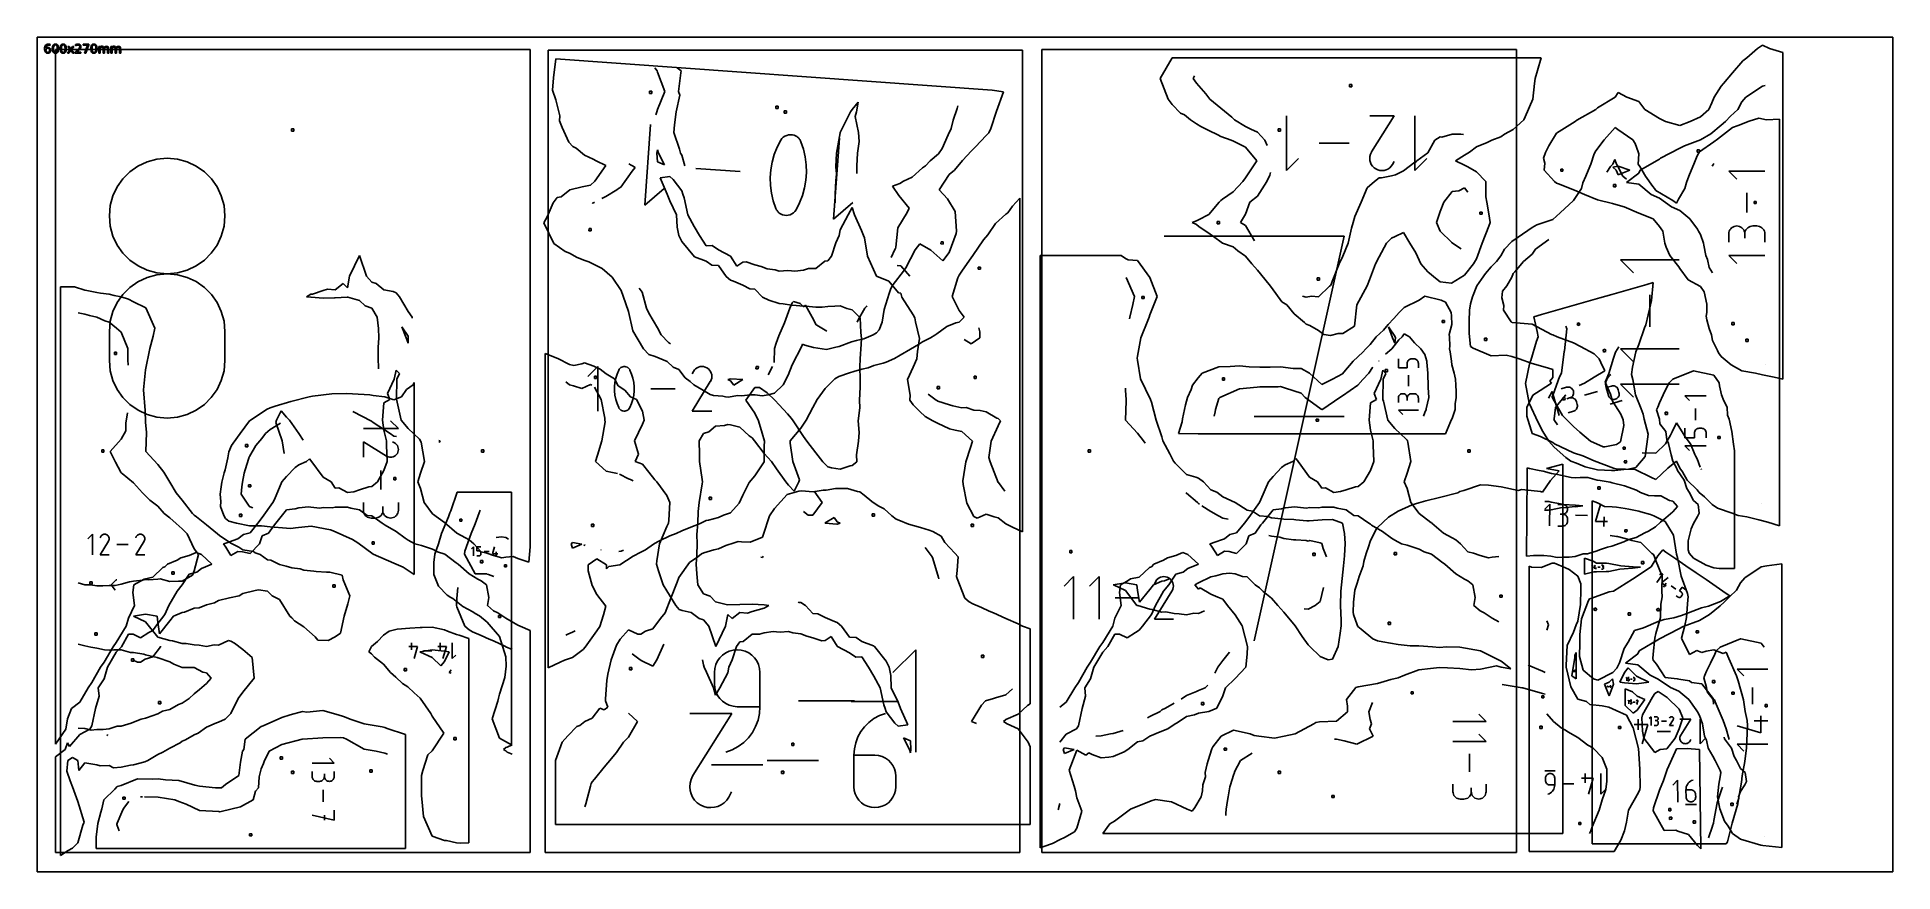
# Model space of a CAD drawing. Extents: x 0 to 600, y 0 to 270.
import ezdxf

# ---------------------------------------------------------------- set-up
doc = ezdxf.new("R2010")
doc.units = 0
doc.layers.add('1', color=7, linetype='CONTINUOUS')
doc.layers.add('2', color=7, linetype='CONTINUOUS')

msp = doc.modelspace()

# ---------------------------------------------------------------- linework, layer by layer
at = {"layer": '1', "color": 3}
for p, q in [((-0.000006, 270.000013), (600.00002, 270.000013)), ((-0.000006, 0.000006), (-0.000006, 270.000013)), ((600.00002, 270.000013), (600.00002, 0.000006)), ((600.00002, 0.000006), (-0.000006, 0.000006))]:
    msp.add_line(p, q, dxfattribs=at)
at = {"layer": '1', "color": 7}
for p, q in [((3.43855, 266.420691), (3.43855, 266.420691)), ((4.215634, 267.64736), (4.215634, 267.290793)), ((4.215634, 267.64736), (4.215634, 267.64736)), ((5.917081, 267.763632), (5.917081, 267.763632)), ((5.917081, 267.453573), (5.917081, 267.453573)), ((8.444058, 267.763632), (8.444058, 267.763632)), ((8.444058, 267.453573), (8.444058, 267.453573)), ((9.823819, 264.818075), (10.666791, 265.953665)), ((10.244336, 264.818075), (9.823819, 264.818075)), ((10.666791, 265.953665), (9.89552, 266.988485)), ((9.89552, 266.988485), (10.316037, 266.988485)), ((10.87608, 265.670736), (10.244336, 264.818075)), ((10.316037, 266.988485), (10.891583, 266.215277)), ((11.507825, 264.818075), (10.87608, 265.670736)), ((10.891583, 266.215277), (11.46713, 266.988485)), ((11.887646, 266.988485), (11.102811, 265.932348)), ((11.102811, 265.932348), (11.928342, 264.818075)), ((11.46713, 266.988485), (11.887646, 266.988485)), ((11.928342, 264.818075), (11.507825, 264.818075)), ((12.348859, 264.818075), (12.348859, 265.147512)), ((14.185956, 264.818075), (12.348859, 264.818075)), ((12.368237, 267.176458), (12.368237, 267.571783)), ((12.81976, 265.147512), (14.185956, 265.147512)), ((12.81976, 265.147512), (12.81976, 265.147512)), ((14.185956, 265.147512), (14.185956, 264.818075)), ((14.910718, 267.71131), (16.771069, 267.71131)), ((14.910718, 267.381872), (14.910718, 267.71131)), ((16.300168, 267.381872), (14.910718, 267.381872)), ((15.311856, 264.818075), (16.300168, 267.381872)), ((15.720746, 264.818075), (15.311856, 264.818075)), ((16.771069, 267.544653), (15.720746, 264.818075)), ((16.771069, 267.71131), (16.771069, 267.544653)), ((18.373685, 267.763632), (18.373685, 267.763632)), ((18.373685, 267.453573), (18.373685, 267.453573)), ((19.999554, 264.818075), (19.999554, 266.988485)), ((19.999554, 266.988485), (20.35806, 266.988485)), ((20.35806, 264.818075), (19.999554, 264.818075)), ((20.35806, 266.988485), (20.35806, 266.651297)), ((20.35806, 266.044744), (20.35806, 264.818075)), ((21.404508, 264.818075), (21.404508, 266.116446)), ((21.763013, 264.818075), (21.404508, 264.818075)), ((21.702939, 266.571844), (21.702939, 266.571844)), ((21.763013, 266.044744), (21.763013, 264.818075)), ((22.80946, 264.818075), (22.80946, 266.116446)), ((23.167966, 264.818075), (22.80946, 264.818075)), ((23.167966, 266.128073), (23.167966, 264.818075)), ((23.867535, 264.818075), (23.867535, 266.988485)), ((23.867535, 266.988485), (24.226041, 266.988485)), ((24.226041, 264.818075), (23.867535, 264.818075)), ((24.226041, 266.988485), (24.226041, 266.651297)), ((24.226041, 266.044744), (24.226041, 264.818075)), ((25.272488, 264.818075), (25.272488, 266.116446)), ((25.630994, 264.818075), (25.272488, 264.818075)), ((25.57092, 266.571844), (25.57092, 266.571844)), ((25.630994, 266.044744), (25.630994, 264.818075)), ((26.677443, 264.818075), (26.677443, 266.116446)), ((27.035948, 264.818075), (26.677443, 264.818075)), ((27.035948, 266.128073), (27.035948, 264.818075))]:
    msp.add_line(p, q, dxfattribs=at)
at = {"layer": '1', "color": 5}
for p, q in [((8.476211, 265.947208), (5.906197, 265.947208)), ((5.906197, 265.947208), (5.906197, 263.576187)), ((9.840934, 265.947208), (8.476211, 265.947208)), ((12.449327, 265.947208), (9.840934, 265.947208)), ((13.775637, 265.947208), (12.449327, 265.947208)), ((16.409052, 265.947208), (13.775637, 265.947208)), ((17.710408, 265.947208), (16.409052, 265.947208)), ((20.358228, 265.947208), (17.710408, 265.947208)), ((21.645111, 265.947208), (20.358228, 265.947208)), ((24.31518, 265.947208), (21.645111, 265.947208)), ((25.579815, 265.947208), (24.31518, 265.947208)), ((28.317511, 265.947208), (25.579815, 265.947208)), ((29.514552, 265.947208), (28.317511, 265.947208)), ((32.381315, 265.947208), (29.514552, 265.947208)), ((33.449255, 265.947208), (32.381315, 265.947208)), ((36.32765, 265.947208), (33.449255, 265.947208)), ((37.383992, 265.947208), (36.32765, 265.947208)), ((40.173288, 265.947208), (37.383992, 265.947208)), ((41.318695, 265.947208), (40.173288, 265.947208)), ((43.948965, 265.947208), (41.318695, 265.947208)), ((45.253263, 265.947208), (43.948965, 265.947208)), ((47.816819, 265.947208), (45.253263, 265.947208)), ((49.188304, 265.947208), (47.816819, 265.947208)), ((51.731098, 265.947208), (49.188304, 265.947208)), ((53.122872, 265.947208), (51.731098, 265.947208)), ((55.624616, 265.947208), (53.122872, 265.947208)), ((57.05744, 265.947208), (55.624616, 265.947208)), ((59.512319, 265.947208), (57.05744, 265.947208)), ((60.992448, 265.947208), (59.512319, 265.947208)), ((63.383317, 265.947208), (60.992448, 265.947208)), ((64.927016, 265.947208), (63.383317, 265.947208)), ((67.261077, 265.947208), (64.927016, 265.947208)), ((68.861584, 265.947208), (67.261077, 265.947208)), ((71.128018, 265.947208), (68.861584, 265.947208)), ((72.796152, 265.947208), (71.128018, 265.947208)), ((74.962497, 265.947208), (72.796152, 265.947208)), ((76.731159, 265.947208), (74.962497, 265.947208)), ((78.850165, 265.947208), (76.731159, 265.947208)), ((80.665727, 265.947208), (78.850165, 265.947208)), ((82.759948, 265.947208), (80.665727, 265.947208)), ((84.600295, 265.947208), (82.759948, 265.947208)), ((86.682343, 265.947208), (84.600295, 265.947208)), ((88.535336, 265.947208), (86.682343, 265.947208)), ((90.623674, 265.947208), (88.535336, 265.947208)), ((92.469904, 265.947208), (90.623674, 265.947208)), ((94.58935, 265.947208), (92.469904, 265.947208)), ((96.404472, 265.947208), (94.58935, 265.947208)), ((98.563582, 265.947208), (96.404472, 265.947208)), ((100.33948, 265.947208), (98.563582, 265.947208)), ((102.602736, 265.947208), (100.33948, 265.947208)), ((104.274048, 265.947208), (102.602736, 265.947208)), ((106.738394, 265.947208), (104.274048, 265.947208)), ((108.208616, 265.947208), (106.738394, 265.947208)), ((110.861879, 265.947208), (108.208616, 265.947208)), ((112.143623, 265.947208), (110.861879, 265.947208)), ((114.707619, 265.947208), (112.143623, 265.947208)), ((116.078191, 265.947208), (114.707619, 265.947208)), ((118.494759, 265.947208), (116.078191, 265.947208)), ((120.013233, 265.947208), (118.494759, 265.947208)), ((122.357202, 265.947208), (120.013233, 265.947208)), ((123.947801, 265.947208), (122.357202, 265.947208)), ((126.209704, 265.947208), (123.947801, 265.947208)), ((127.882368, 265.947208), (126.209704, 265.947208)), ((130.067616, 265.947208), (127.882368, 265.947208)), ((131.817376, 265.947208), (130.067616, 265.947208)), ((133.944024, 265.947208), (131.817376, 265.947208)), ((135.751944, 265.947208), (133.944024, 265.947208)), ((137.833958, 265.947208), (135.751944, 265.947208)), ((139.686512, 265.947208), (137.833958, 265.947208)), ((141.701811, 265.947208), (139.686512, 265.947208)), ((143.621519, 265.947208), (141.701811, 265.947208)), ((145.581364, 265.947208), (143.621519, 265.947208)), ((147.556087, 265.947208), (145.581364, 265.947208)), ((149.476708, 265.947208), (147.556087, 265.947208)), ((151.490655, 265.947208), (149.476708, 265.947208)), ((153.356735, 265.947208), (151.490655, 265.947208)), ((155.425697, 265.947208), (153.356735, 265.947208)), ((157.238553, 265.947208), (155.425697, 265.947208)), ((159.360265, 265.947208), (157.238553, 265.947208)), ((159.360265, 262.356637), (159.360265, 265.947208)), ((168.433791, 265.774593), (165.185734, 265.774593)), ((165.185734, 265.774593), (165.185734, 264.534305)), ((165.185734, 264.534305), (165.185734, 259.115989)), ((169.120437, 265.774593), (168.433791, 265.774593)), ((173.055184, 265.774593), (169.120437, 265.774593)), ((176.989887, 265.774593), (173.055184, 265.774593)), ((180.924591, 265.774593), (176.989887, 265.774593)), ((184.859338, 265.774593), (180.924591, 265.774593)), ((188.794041, 265.774593), (184.859338, 265.774593)), ((192.728792, 265.774593), (188.794041, 265.774593)), ((196.663498, 265.774593), (192.728792, 265.774593)), ((200.598245, 265.774593), (196.663498, 265.774593)), ((204.533172, 265.774593), (200.598245, 265.774593)), ((207.772529, 265.774593), (204.533172, 265.774593)), ((208.46774, 265.774593), (207.772529, 265.774593)), ((211.681848, 265.774593), (208.46774, 265.774593)), ((212.402311, 265.774593), (211.681848, 265.774593)), ((215.56412, 265.774593), (212.402311, 265.774593)), ((216.337325, 265.774593), (215.56412, 265.774593)), ((219.439189, 265.774593), (216.337325, 265.774593)), ((220.271886, 265.774593), (219.439189, 265.774593)), ((223.293483, 265.774593), (220.271886, 265.774593)), ((224.206454, 265.774593), (223.293483, 265.774593)), ((227.155926, 265.774593), (224.206454, 265.774593)), ((228.141496, 265.774593), (227.155926, 265.774593)), ((231.005723, 265.774593), (228.141496, 265.774593)), ((232.076064, 265.774593), (231.005723, 265.774593)), ((234.813625, 265.774593), (232.076064, 265.774593)), ((236.010632, 265.774593), (234.813625, 265.774593)), ((238.688681, 265.774593), (236.010632, 265.774593)), ((239.945639, 265.774593), (238.688681, 265.774593)), ((242.591667, 265.774593), (239.945639, 265.774593)), ((243.880207, 265.774593), (242.591667, 265.774593)), ((246.510917, 265.774593), (243.880207, 265.774593)), ((247.814775, 265.774593), (246.510917, 265.774593)), ((250.45404, 265.774593), (247.814775, 265.774593)), ((251.749343, 265.774593), (250.45404, 265.774593)), ((254.427832, 265.774593), (251.749343, 265.774593)), ((255.684351, 265.774593), (254.427832, 265.774593)), ((258.412883, 265.774593), (255.684351, 265.774593)), ((259.618919, 265.774593), (258.412883, 265.774593)), ((262.479562, 265.774593), (259.618919, 265.774593)), ((263.553486, 265.774593), (262.479562, 265.774593)), ((266.66797, 265.774593), (263.553486, 265.774593)), ((267.488494, 265.774593), (266.66797, 265.774593)), ((271.423062, 265.774593), (267.488494, 265.774593)), ((274.663332, 265.774593), (271.423062, 265.774593)), ((275.35763, 265.774593), (274.663332, 265.774593)), ((278.411248, 265.774593), (275.35763, 265.774593)), ((279.292671, 265.774593), (278.411248, 265.774593)), ((282.255195, 265.774593), (279.292671, 265.774593)), ((283.227239, 265.774593), (282.255195, 265.774593)), ((286.085617, 265.774593), (283.227239, 265.774593)), ((287.161807, 265.774593), (286.085617, 265.774593)), ((289.923714, 265.774593), (287.161807, 265.774593)), ((291.096815, 265.774593), (289.923714, 265.774593)), ((293.784332, 265.774593), (291.096815, 265.774593)), ((295.031383, 265.774593), (293.784332, 265.774593)), ((297.663005, 265.774593), (295.031383, 265.774593)), ((298.965951, 265.774593), (297.663005, 265.774593)), ((301.512802, 265.774593), (298.965951, 265.774593)), ((302.900992, 265.774593), (301.512802, 265.774593)), ((305.377951, 265.774593), (302.900992, 265.774593)), ((306.83556, 265.774593), (305.377951, 265.774593)), ((309.262914, 265.774593), (306.83556, 265.774593)), ((310.770128, 265.774593), (309.262914, 265.774593)), ((313.128975, 265.774593), (310.770128, 265.774593)), ((314.705135, 265.774593), (313.128975, 265.774593)), ((316.996355, 265.774593), (314.705135, 265.774593)), ((318.639703, 265.774593), (316.996355, 265.774593)), ((318.639703, 262.993297), (318.639703, 265.774593)), ((5.906197, 263.576187), (5.906197, 259.288604)), ((5.906197, 259.288604), (5.906197, 256.647973)), ((159.360265, 259.288604), (159.360265, 262.356637)), ((159.360265, 255.670982), (159.360265, 259.288604)), ((165.185734, 259.115989), (165.185734, 257.535758)), ((318.639703, 259.115989), (318.639703, 262.993297)), ((318.639703, 256.30088), (318.639703, 259.115989)), ((367.030656, 263.261122), (363.093832, 256.643681)), ((485.069943, 263.261122), (367.030656, 263.261122)), ((484.385553, 256.602293), (485.069943, 259.225338)), ((485.069943, 259.225338), (486.293551, 263.261122)), ((485.155154, 263.261122), (485.069943, 263.261122)), ((486.293551, 263.261122), (485.155154, 263.261122)), ((5.906197, 256.647973), (5.906197, 252.629547)), ((5.906197, 252.629547), (5.906197, 249.836984)), ((159.360265, 252.629547), (159.360265, 255.670982)), ((159.360265, 249.000655), (159.360265, 252.629547)), ((165.185734, 257.535758), (165.185734, 252.457386)), ((165.185734, 252.457386), (165.185734, 250.683743)), ((198.749763, 252.518254), (198.019244, 252.518254)), ((198.019244, 252.518254), (198.019244, 251.78788)), ((198.749763, 251.78788), (198.749763, 252.518254)), ((318.639703, 252.457386), (318.639703, 256.30088)), ((318.639703, 249.627401), (318.639703, 252.457386)), ((363.093832, 256.643681), (365.683966, 249.943599)), ((425.054145, 254.64619), (424.323771, 254.64619)), ((424.323771, 254.64619), (424.323771, 253.915858)), ((424.323771, 253.915858), (425.054145, 253.915858)), ((425.054145, 253.915858), (425.054145, 254.64619)), ((483.588451, 249.943599), (484.148856, 255.043704)), ((484.148856, 255.043704), (484.385553, 256.602293)), ((5.906197, 249.836984), (5.906197, 245.970947)), ((159.360265, 245.970947), (159.360265, 249.000655)), ((165.185734, 250.683743), (165.185734, 245.798332)), ((198.019244, 251.78788), (198.749763, 251.78788)), ((242.278044, 246.113027), (241.547667, 246.113027)), ((241.547667, 246.113027), (241.547667, 245.383099)), ((242.278044, 245.383099), (242.278044, 246.113027)), ((318.639703, 245.798332), (318.639703, 249.627401)), ((365.683966, 249.943599), (367.0284, 248.160487)), ((367.0284, 248.160487), (369.683906, 245.449932)), ((481.135375, 244.199319), (483.588451, 249.943599)), ((5.906197, 245.970947), (5.906197, 242.973243)), ((5.906197, 242.973243), (5.906197, 239.312343)), ((82.998436, 240.343311), (82.268059, 240.343311)), ((82.268059, 240.343311), (82.268059, 239.612934)), ((82.998436, 239.612934), (82.998436, 240.343311)), ((159.360265, 242.443946), (159.360265, 245.970947)), ((159.360265, 239.312343), (159.360265, 242.443946)), ((165.185734, 245.798332), (165.185734, 243.766802)), ((165.185734, 243.766802), (165.185734, 239.139729)), ((241.547667, 245.383099), (242.278044, 245.383099)), ((318.639703, 243.09774), (318.639703, 245.798332)), ((318.639703, 239.139729), (318.639703, 243.09774)), ((369.683906, 245.449932), (370.963418, 244.893764)), ((370.963418, 244.893764), (372.854283, 243.28495)), ((372.854283, 243.28495), (374.897986, 241.9824)), ((374.897986, 241.9824), (376.205452, 241.07263)), ((376.205452, 241.07263), (378.832554, 239.758808)), ((474.423572, 238.5852), (477.200357, 240.08112)), ((477.200357, 240.08112), (480.626366, 243.28495)), ((480.626366, 243.28495), (481.135375, 244.199319)), ((510.17679, 240.752437), (506.659257, 236.817869)), ((511.069023, 240.151904), (510.17679, 240.752437)), ((515.87418, 236.817869), (511.069023, 240.151904)), ((548.128034, 240.752437), (543.34659, 236.943656)), ((550.005239, 241.394448), (548.128034, 240.752437)), ((553.512716, 242.824996), (550.005239, 241.394448)), ((556.663932, 243.823628), (553.512716, 242.824996)), ((559.090407, 243.253302), (556.663932, 243.823628)), ((563.322581, 243.455734), (559.090407, 243.253302)), ((563.322581, 111.88735), (563.322581, 243.455734)), ((5.906197, 239.312343), (5.906197, 236.177582)), ((5.906197, 236.177582), (5.906197, 232.65374)), ((82.268059, 239.612934), (82.998436, 239.612934)), ((159.360265, 235.854323), (159.360265, 239.312343)), ((159.360265, 232.65374), (159.360265, 235.854323)), ((165.185734, 239.139729), (165.185734, 236.934619)), ((165.185734, 236.934619), (165.185734, 232.481128)), ((318.639703, 236.526149), (318.639703, 239.139729)), ((318.639703, 232.481128), (318.639703, 236.526149)), ((378.832554, 239.758808), (381.752709, 238.343049)), ((381.752709, 238.343049), (382.767572, 237.859963)), ((382.767572, 237.859963), (386.094395, 236.626302)), ((386.094395, 236.626302), (386.854078, 236.36882)), ((386.854078, 236.36882), (390.636708, 234.42647)), ((390.636708, 234.42647), (394.362083, 229.967428)), ((463.150068, 232.824689), (465.396653, 234.511363)), ((465.396653, 234.511363), (468.877667, 235.859135)), ((468.877667, 235.859135), (470.293787, 236.626302)), ((470.293787, 236.626302), (473.265789, 237.759062)), ((473.265789, 237.759062), (474.423572, 238.5852)), ((506.659257, 236.817869), (503.919894, 233.193488)), ((516.711862, 235.573073), (515.87418, 236.817869)), ((517.622578, 232.882851), (516.711862, 235.573073)), ((542.0976, 236.07983), (537.495233, 232.882851)), ((543.34659, 236.943656), (542.0976, 236.07983)), ((5.906197, 232.65374), (5.906197, 229.474344)), ((5.906197, 229.474344), (5.906197, 225.994683)), ((159.360265, 229.239903), (159.360265, 232.65374)), ((159.360265, 225.994683), (159.360265, 229.239903)), ((165.185734, 232.481128), (165.185734, 230.220111)), ((165.185734, 230.220111), (165.185734, 225.822521)), ((200.398876, 232.481128), (200.598428, 233.511772)), ((200.598428, 229.622737), (200.398876, 232.481128)), ((200.598428, 233.511772), (200.926868, 232.481128)), ((202.839958, 228.687679), (200.598428, 229.622737)), ((200.926868, 232.481128), (202.839958, 228.687679)), ((318.639703, 229.923456), (318.639703, 232.481128)), ((318.639703, 225.822521), (318.639703, 229.923456)), ((394.362083, 229.967428), (390.636708, 224.434866)), ((458.6055, 229.967428), (461.461636, 231.852568)), ((461.461636, 228.62421), (458.6055, 229.967428)), ((461.461636, 231.852568), (463.150068, 232.824689)), ((462.576137, 228.081253), (461.461636, 228.62421)), ((465.396653, 226.435152), (462.576137, 228.081253)), ((502.00333, 228.126382), (500.723368, 225.013715)), ((502.33155, 228.948283), (502.00333, 228.126382)), ((503.394202, 232.280966), (502.33155, 228.948283)), ((503.919894, 233.193488), (503.394202, 232.280966)), ((517.818248, 232.22912), (517.622578, 232.882851)), ((517.637456, 228.948283), (517.818248, 232.22912)), ((518.137899, 228.105644), (517.637456, 228.948283)), ((520.007573, 225.013715), (518.137899, 228.105644)), ((535.33395, 228.148476), (534.00678, 225.013715)), ((535.662213, 228.948283), (535.33395, 228.148476)), ((536.687717, 231.604691), (535.662213, 228.948283)), ((537.495233, 232.882851), (536.687717, 231.604691)), ((5.906197, 225.994683), (5.906197, 222.809428)), ((5.906197, 222.809428), (5.906197, 219.336079)), ((159.360265, 222.658395), (159.360265, 225.994683)), ((159.360265, 219.336079), (159.360265, 222.658395)), ((165.185734, 225.822521), (165.185734, 223.552942)), ((165.185734, 223.552942), (165.185734, 219.163465)), ((201.418567, 224.433919), (204.533172, 224.95555)), ((203.759067, 219.163478), (201.418567, 224.433919)), ((204.533172, 224.95555), (205.645874, 223.938886)), ((205.645874, 223.938886), (208.46774, 220.228841)), ((318.639703, 223.362233), (318.639703, 225.822521)), ((318.639703, 219.163465), (318.639703, 223.362233)), ((389.871164, 223.308645), (386.70214, 220.00211)), ((390.636708, 224.434866), (389.871164, 223.308645)), ((468.405178, 223.308645), (465.396653, 226.435152)), ((468.347018, 218.31548), (468.405178, 223.308645)), ((499.801379, 222.890661), (499.299133, 221.078697)), ((500.723368, 225.013715), (499.801379, 222.890661)), ((510.43648, 222.297345), (509.706103, 222.297345)), ((509.706103, 222.297345), (509.706103, 221.566968)), ((510.43648, 221.566968), (510.43648, 222.297345)), ((522.431343, 221.634142), (520.007573, 225.013715)), ((533.263916, 222.9903), (532.75653, 221.078697)), ((534.00678, 225.013715), (533.263916, 222.9903)), ((5.906197, 219.336079), (5.906197, 216.214847)), ((5.906197, 216.214847), (5.906197, 212.677476)), ((159.360265, 216.078689), (159.360265, 219.336079)), ((159.360265, 212.677476), (159.360265, 216.078689)), ((165.185734, 219.163465), (165.185734, 216.975492)), ((165.185734, 216.975492), (165.185734, 212.504861)), ((204.533172, 217.095882), (203.759067, 219.163478)), ((206.764879, 212.504874), (204.533172, 217.095882)), ((208.46774, 220.228841), (208.756739, 219.163478)), ((208.756739, 219.163478), (209.151684, 218.006148)), ((209.151684, 218.006148), (210.373932, 212.504874)), ((318.639703, 216.803265), (318.639703, 219.163465)), ((318.639703, 212.504861), (318.639703, 216.803265)), ((382.146301, 216.650041), (378.832554, 212.653706)), ((382.767572, 217.145074), (382.146301, 216.650041)), ((383.300476, 217.552192), (382.767572, 217.145074)), ((386.70214, 220.00211), (383.300476, 217.552192)), ((468.714459, 216.650041), (468.347018, 218.31548)), ((469.331221, 212.819619), (468.714459, 216.650041)), ((496.735598, 217.193724), (492.453878, 213.209562)), ((499.299133, 221.078697), (496.735598, 217.193724)), ((509.706103, 221.566968), (510.43648, 221.566968)), ((522.873627, 221.078697), (522.431343, 221.634142)), ((523.370462, 220.428121), (522.873627, 221.078697)), ((528.86195, 217.14413), (523.370462, 220.428121)), ((530.029066, 216.287965), (528.86195, 217.14413)), ((530.689472, 217.534563), (530.029066, 216.287965)), ((532.75653, 221.078697), (530.689472, 217.534563)), ((5.906197, 212.677476), (5.906197, 209.570218)), ((159.360265, 209.439021), (159.360265, 212.677476)), ((165.185734, 212.504861), (165.185734, 210.334471)), ((165.185734, 210.334471), (165.185734, 205.846261)), ((206.887515, 208.520715), (206.764879, 212.504874)), ((210.373932, 212.504874), (212.402311, 208.786268)), ((259.618919, 207.703762), (262.239247, 212.504861)), ((262.239247, 212.504861), (263.553486, 214.865964)), ((263.553486, 214.865964), (264.233819, 212.504861)), ((264.233819, 212.504861), (266.556587, 207.423331)), ((318.639703, 210.168557), (318.639703, 212.504861)), ((318.639703, 205.846261), (318.639703, 210.168557)), ((374.897986, 210.546886), (373.485924, 209.991437)), ((375.459294, 210.941377), (374.897986, 210.546886)), ((378.832554, 212.653706), (375.459294, 210.941377)), ((382.279301, 210.375112), (381.548924, 210.375112)), ((381.548924, 210.375112), (381.548924, 209.644282)), ((382.279301, 209.644282), (382.279301, 210.375112)), ((467.171652, 213.425562), (466.441725, 213.425562)), ((466.441725, 213.425562), (466.441725, 212.695185)), ((466.441725, 212.695185), (467.171652, 212.695185)), ((467.171652, 212.695185), (467.171652, 213.425562)), ((469.804614, 209.991437), (469.331221, 212.819619)), ((490.076994, 211.054949), (484.922426, 209.274994)), ((492.453878, 213.209562), (490.076994, 211.054949)), ((5.906197, 209.570218), (5.906197, 206.018872)), ((5.906197, 206.018872), (5.906197, 202.897186)), ((159.360265, 206.018872), (159.360265, 209.439021)), ((159.360265, 202.758327), (159.360265, 206.018872)), ((165.185734, 205.846261), (165.185734, 203.657835)), ((207.43755, 205.846271), (206.887515, 208.520715)), ((208.46774, 203.904915), (207.43755, 205.846271)), ((212.402311, 208.786268), (214.169188, 205.846271)), ((214.169188, 205.846271), (216.337325, 202.474364)), ((258.200094, 203.445031), (259.266816, 205.846261)), ((259.266816, 205.846261), (259.618919, 207.703762)), ((266.556587, 207.423331), (267.224307, 205.846261)), ((267.224307, 205.846261), (267.488494, 205.062681)), ((267.488494, 205.062681), (268.495704, 199.187657)), ((318.639703, 203.482003), (318.639703, 205.846261)), ((373.485924, 209.991437), (374.897986, 209.344016)), ((374.897986, 209.344016), (375.727099, 208.588393)), ((375.727099, 208.588393), (378.832554, 206.551453)), ((378.832554, 206.551453), (382.391113, 203.969435)), ((381.548924, 209.644282), (382.279301, 209.644282)), ((436.324944, 203.332384), (437.853325, 205.018111)), ((437.853325, 205.018111), (439.125625, 205.485191)), ((439.125625, 205.485191), (441.787893, 206.819258)), ((441.787893, 206.819258), (443.793725, 203.332384)), ((467.2501, 203.332384), (469.331221, 208.866116)), ((469.331221, 208.866116), (469.804614, 209.991437)), ((478.890506, 205.339976), (476.759337, 203.897705)), ((483.418391, 208.436413), (478.890506, 205.339976)), ((484.922426, 209.274994), (483.418391, 208.436413)), ((5.906197, 202.897186), (5.906197, 199.360272)), ((5.906197, 199.360272), (5.906197, 196.187189)), ((159.360265, 199.360272), (159.360265, 202.758327)), ((159.360265, 196.049229), (159.360265, 199.360272)), ((165.185734, 203.657835), (165.185734, 199.187657)), ((165.185734, 199.187657), (165.185734, 196.933856)), ((212.56597, 198.910851), (208.46774, 203.904915)), ((216.337325, 197.494275), (212.56597, 198.910851)), ((216.337325, 202.474364), (218.266968, 202.580319)), ((218.266968, 202.580319), (220.271886, 201.190794)), ((220.271886, 201.190794), (224.16182, 199.187667)), ((224.16182, 199.187667), (226.200113, 195.903229)), ((255.684351, 197.685424), (256.825903, 199.187657)), ((256.825903, 199.187657), (258.200094, 203.445031)), ((268.495704, 199.187657), (271.423062, 192.694514)), ((318.639703, 199.187657), (318.639703, 203.482003)), ((318.639703, 196.75983), (318.639703, 199.187657)), ((328.280724, 199.397927), (324.345706, 199.397927)), ((324.345706, 199.397927), (324.345706, 198.723004)), ((324.345706, 198.723004), (324.345706, 192.738874)), ((332.215292, 199.397927), (328.280724, 199.397927)), ((336.14986, 199.397927), (332.215292, 199.397927)), ((340.084881, 199.397927), (336.14986, 199.397927)), ((344.019446, 199.397927), (340.084881, 199.397927)), ((347.954014, 199.397927), (344.019446, 199.397927)), ((350.479224, 199.397927), (347.954014, 199.397927)), ((351.889035, 198.403803), (350.479224, 199.397927)), ((352.735278, 197.965127), (351.889035, 198.403803)), ((382.391113, 203.969435), (383.277033, 203.332384)), ((383.277033, 203.332384), (386.70214, 202.121399)), ((386.70214, 202.121399), (388.166052, 200.855412)), ((388.166052, 200.855412), (390.636708, 199.136321)), ((390.636708, 199.136321), (392.786812, 196.67378)), ((432.69921, 196.67378), (433.918757, 198.943809)), ((433.918757, 198.943809), (436.324944, 203.332384)), ((443.793725, 203.332384), (445.722914, 200.263448)), ((445.722914, 200.263448), (447.397821, 196.67378)), ((464.363758, 196.67378), (465.396653, 198.30315)), ((465.396653, 198.30315), (467.2501, 203.332384)), ((473.203034, 199.304009), (471.841016, 197.47083)), ((474.45234, 201.405398), (473.203034, 199.304009)), ((476.759337, 203.897705), (474.45234, 201.405398)), ((5.906197, 196.187189), (5.906197, 192.701215)), ((5.906197, 192.701215), (5.906197, 189.479441)), ((159.360265, 192.701215), (159.360265, 196.049229)), ((159.360265, 189.338326), (159.360265, 192.701215)), ((165.185734, 196.933856), (165.185734, 192.529053)), ((165.185734, 192.529053), (165.185734, 190.213491)), ((218.110072, 196.187265), (216.337325, 197.494275)), ((220.271886, 196.082212), (218.110072, 196.187265)), ((222.819212, 192.529064), (220.271886, 196.082212)), ((224.206454, 191.415469), (222.819212, 192.529064)), ((226.200113, 195.903229), (228.141496, 197.234585)), ((228.141496, 197.234585), (229.266817, 197.28283)), ((229.266817, 197.28283), (232.076064, 196.318013)), ((232.076064, 196.318013), (234.089537, 195.780147)), ((234.089537, 195.780147), (236.010632, 195.026327)), ((236.010632, 195.026327), (238.639076, 194.740036)), ((238.639076, 194.740036), (239.945639, 194.306314)), ((239.945639, 194.306314), (242.715662, 194.499283)), ((242.715662, 194.499283), (243.880207, 194.360873)), ((243.880207, 194.360873), (244.949161, 194.338319)), ((244.949161, 194.338319), (247.814775, 194.672849)), ((247.814775, 194.672849), (249.392761, 195.199447)), ((249.392761, 195.199447), (251.749343, 195.206649)), ((251.749343, 195.206649), (254.690666, 197.506437)), ((254.690666, 197.506437), (255.684351, 197.685424)), ((271.423062, 192.694514), (275.35763, 191.029525)), ((318.639703, 192.529053), (318.639703, 196.75983)), ((318.639703, 190.034955), (318.639703, 192.529053)), ((324.345706, 192.738874), (324.345706, 191.688392)), ((355.823603, 197.709945), (352.735278, 197.965127)), ((359.758171, 192.26097), (355.823603, 197.709945)), ((362.109352, 186.08027), (359.758171, 192.26097)), ((392.786812, 196.67378), (394.571275, 194.658028)), ((394.571275, 194.658028), (398.313332, 190.015177)), ((414.589015, 192.141385), (413.858638, 192.141385)), ((413.858638, 192.141385), (413.858638, 191.411008)), ((414.589015, 191.411008), (414.589015, 192.141385)), ((430.830886, 191.447977), (432.69921, 196.67378)), ((447.397821, 196.67378), (449.657482, 194.103033)), ((449.657482, 194.103033), (452.667805, 191.580077)), ((457.270083, 190.450245), (461.461636, 193.045788)), ((461.461636, 193.045788), (464.363758, 196.67378)), ((468.282906, 193.535822), (466.957407, 191.678771)), ((470.100734, 195.648066), (468.282906, 193.535822)), ((471.841016, 197.47083), (470.100734, 195.648066)), ((5.906197, 189.479441), (5.906197, 186.042611)), ((5.906197, 186.042611), (5.906197, 182.909656)), ((159.360265, 186.042611), (159.360265, 189.338326)), ((159.360265, 182.797394), (159.360265, 186.042611)), ((165.185734, 190.213491), (165.185734, 185.869997)), ((225.101843, 191.013761), (224.206454, 191.415469)), ((228.141496, 189.808189), (225.101843, 191.013761)), ((230.479581, 188.571959), (228.141496, 189.808189)), ((232.076064, 188.515601), (230.479581, 188.571959)), ((234.552109, 185.870014), (232.076064, 188.515601)), ((275.35763, 191.029525), (278.457674, 187.282962)), ((278.457674, 187.282962), (279.292671, 187.208125)), ((279.292671, 187.208125), (279.623573, 185.869997)), ((318.639703, 185.869997), (318.639703, 190.034955)), ((324.345706, 191.688392), (324.345706, 186.08027)), ((324.345706, 186.08027), (324.345706, 184.816988)), ((357.909235, 186.141125), (357.179307, 186.141125)), ((357.179307, 186.141125), (357.179307, 185.410748)), ((357.909235, 185.410748), (357.909235, 186.141125)), ((359.758171, 180.19848), (362.109352, 186.08027)), ((398.313332, 190.015177), (399.117649, 188.980476)), ((399.117649, 188.980476), (402.440864, 184.423735)), ((413.858638, 191.411008), (414.589015, 191.411008)), ((426.719134, 183.356573), (429.98374, 189.536824)), ((429.98374, 189.536824), (430.830886, 191.447977)), ((448.645994, 186.245566), (446.78849, 184.914207)), ((453.945735, 184.914207), (448.645994, 186.245566)), ((452.667805, 191.580077), (453.5925, 190.868183)), ((453.5925, 190.868183), (457.270083, 190.450245)), ((464.073771, 186.03999), (463.44213, 183.768146)), ((465.516042, 189.601254), (464.073771, 186.03999)), ((466.957407, 191.678771), (465.516042, 189.601254)), ((5.906197, 182.909656), (5.906197, 179.384008)), ((159.360265, 179.384008), (159.360265, 182.797394)), ((165.185734, 185.869997), (165.185734, 183.667596)), ((165.185734, 183.667596), (165.185734, 179.211393)), ((236.59987, 184.872734), (234.552109, 185.870014)), ((239.945639, 183.83217), (236.59987, 184.872734)), ((241.235972, 183.686548), (239.945639, 183.83217)), ((243.880207, 183.282582), (241.235972, 183.686548)), ((245.433848, 183.241103), (243.880207, 183.282582)), ((247.814775, 183.003504), (245.433848, 183.241103)), ((249.615459, 182.822708), (247.814775, 183.003504)), ((251.749343, 182.666269), (249.615459, 182.822708)), ((253.809716, 182.697817), (251.749343, 182.666269)), ((255.684351, 182.867792), (253.809716, 182.697817)), ((257.912, 182.981406), (255.684351, 182.867792)), ((259.618919, 183.053991), (257.912, 182.981406)), ((261.743775, 182.274023), (259.618919, 183.053991)), ((263.553486, 181.805134), (261.743775, 182.274023)), ((266.117921, 179.211396), (263.553486, 181.805134)), ((279.623573, 185.869997), (283.227239, 180.193344)), ((283.227239, 180.193344), (283.757439, 179.211393)), ((318.639703, 183.525578), (318.639703, 185.869997)), ((318.639703, 179.211393), (318.639703, 183.525578)), ((324.345706, 184.816988), (324.345706, 179.421666)), ((357.179307, 185.410748), (357.909235, 185.410748)), ((359.49352, 179.421666), (359.758171, 180.19848)), ((402.440864, 184.423735), (404.071587, 183.356573)), ((404.071587, 183.356573), (406.375432, 180.510355)), ((406.375432, 180.510355), (409.744634, 177.655122)), ((425.93736, 176.508612), (426.719134, 183.356573)), ((440.379208, 180.979189), (438.653355, 179.009423)), ((441.986937, 182.553104), (440.379208, 180.979189)), ((446.78849, 184.914207), (441.986937, 182.553104)), ((455.304598, 184.300149), (453.945735, 184.914207)), ((457.235136, 180.979189), (455.304598, 184.300149)), ((457.247309, 179.831324), (457.235136, 180.979189)), ((463.092273, 181.731679), (462.965133, 178.078881)), ((463.44213, 183.768146), (463.092273, 181.731679)), ((5.906197, 179.384008), (5.906197, 176.557631)), ((5.906197, 176.557631), (5.906197, 172.725404)), ((119.282856, 172.725279), (117.929393, 176.251377)), ((117.929393, 176.251377), (120.013233, 173.305073)), ((159.360265, 176.332655), (159.360265, 179.384008)), ((159.360265, 172.725404), (159.360265, 176.332655)), ((165.185734, 179.211393), (165.185734, 177.396271)), ((165.185734, 177.396271), (165.185734, 172.552789)), ((266.363172, 174.45673), (266.117921, 179.211396)), ((266.511513, 172.552793), (266.363172, 174.45673)), ((283.757439, 179.211393), (284.0081, 177.889952)), ((284.0081, 177.889952), (285.254238, 172.552789)), ((318.639703, 177.111786), (318.639703, 179.211393)), ((318.639703, 172.552789), (318.639703, 177.111786)), ((324.345706, 179.421666), (324.345706, 177.872543)), ((324.345706, 177.872543), (324.345706, 172.763063)), ((356.855598, 172.763063), (359.125177, 178.350447)), ((359.125177, 178.350447), (359.49352, 179.421666)), ((409.744634, 177.655122), (410.31045, 177.166851)), ((410.31045, 177.166851), (411.480406, 176.697969)), ((411.480406, 176.697969), (414.245018, 175.14885)), ((414.245018, 175.14885), (415.977185, 173.766544)), ((418.179586, 173.461317), (420.629054, 174.184482)), ((420.629054, 174.184482), (422.114604, 174.097016)), ((422.114604, 174.097016), (425.93736, 176.508612)), ((435.328337, 175.214621), (432.976702, 173.110053)), ((436.77331, 177.044621), (435.328337, 175.214621)), ((438.653355, 179.009423), (436.77331, 177.044621)), ((455.026885, 178.383646), (454.296961, 178.383646)), ((454.296961, 178.383646), (454.296961, 177.653269)), ((454.296961, 177.653269), (455.026885, 177.653269)), ((455.026885, 177.653269), (455.026885, 178.383646)), ((456.551649, 173.84674), (457.393834, 177.044621)), ((457.393834, 177.044621), (457.247309, 179.831324)), ((462.965133, 178.078881), (462.975953, 174.13755)), ((462.975953, 174.13755), (463.417784, 169.94194)), ((5.906197, 172.725404), (5.906197, 170.077111)), ((5.906197, 170.077111), (5.906197, 166.066351)), ((120.013233, 170.994468), (119.282856, 172.725279)), ((120.013233, 173.305073), (120.013233, 170.994468)), ((159.360265, 169.802094), (159.360265, 172.725404)), ((159.360265, 166.066351), (159.360265, 169.802094)), ((165.185734, 172.552789), (165.185734, 170.962191)), ((165.185734, 170.962191), (165.185734, 165.894186)), ((266.12695, 165.894189), (266.393402, 170.699799)), ((266.393402, 170.699799), (266.511513, 172.552793)), ((284.671289, 168.337794), (284.407102, 165.894186)), ((285.254238, 172.552789), (284.671289, 168.337794)), ((318.639703, 170.614585), (318.639703, 172.552789)), ((318.639703, 165.894186), (318.639703, 170.614585)), ((324.345706, 172.763063), (324.345706, 171.022331)), ((324.345706, 171.022331), (324.345706, 166.104459)), ((355.823603, 166.851516), (356.855598, 172.763063)), ((415.977185, 173.766544), (418.179586, 173.461317)), ((428.669733, 168.10787), (425.460582, 165.240464)), ((429.623731, 169.175032), (428.669733, 168.10787)), ((431.031286, 170.570864), (429.623731, 169.175032)), ((432.976702, 173.110053), (431.031286, 170.570864)), ((456.610258, 173.110053), (456.551649, 173.84674)), ((456.788345, 170.051938), (456.610258, 173.110053)), ((456.672475, 169.175032), (456.788345, 170.051938)), ((456.888434, 168.239068), (456.672475, 169.175032)), ((457.278418, 165.240464), (456.888434, 168.239068)), ((463.417784, 169.94194), (464.33346, 169.40092)), ((464.33346, 169.40092), (470.100734, 166.888795)), ((468.720233, 172.58932), (467.989856, 172.58932)), ((467.989856, 172.58932), (467.989856, 171.858943)), ((467.989856, 171.858943), (468.720233, 171.858943)), ((468.720233, 171.858943), (468.720233, 172.58932)), ((553.169664, 172.284996), (552.439287, 172.284996)), ((552.439287, 172.284996), (552.439287, 171.554619)), ((552.439287, 171.554619), (553.169664, 171.554619)), ((553.169664, 171.554619), (553.169664, 172.284996)), ((5.906197, 166.066351), (5.906197, 163.576306)), ((5.906197, 163.576306), (5.906197, 159.407747)), ((115.456931, 159.407747), (116.078191, 162.317532)), ((116.078191, 162.317532), (117.134093, 161.194915)), ((159.360265, 163.416705), (159.360265, 166.066351)), ((159.360265, 159.407747), (159.360265, 163.416705)), ((165.185734, 165.894186), (165.185734, 164.503764)), ((165.185734, 164.503764), (165.185734, 159.235132)), ((265.957881, 163.304056), (266.12695, 165.894189)), ((266.116129, 159.235136), (265.957881, 163.304056)), ((283.227239, 163.272944), (281.421585, 159.235132)), ((284.407102, 165.894186), (283.227239, 163.272944)), ((318.639703, 164.301785), (318.639703, 165.894186)), ((318.639703, 159.235132), (318.639703, 164.301785)), ((324.345706, 166.104459), (324.345706, 164.30196)), ((324.345706, 164.30196), (324.345706, 159.445402)), ((355.683837, 166.104459), (355.823603, 166.851516)), ((355.823603, 165.466055), (355.683837, 166.104459)), ((356.792478, 159.445402), (355.823603, 165.466055)), ((382.058605, 163.384877), (376.730461, 161.306008)), ((385.702375, 163.458818), (382.058605, 163.384877)), ((388.717209, 163.642315), (385.702375, 163.458818)), ((391.835739, 163.397953), (388.717209, 163.642315)), ((395.376262, 163.23655), (391.835739, 163.397953)), ((398.648983, 163.239593), (395.376262, 163.23655)), ((402.034866, 163.375751), (398.648983, 163.239593)), ((406.137603, 162.815795), (402.034866, 163.375751)), ((408.693469, 162.787392), (406.137603, 162.815795)), ((411.389101, 161.305896), (408.693469, 162.787392)), ((425.460582, 165.240464), (422.482267, 161.584072)), ((436.575398, 162.49028), (435.845021, 162.49028)), ((435.845021, 162.49028), (435.845021, 161.759903)), ((436.575398, 161.759903), (436.575398, 162.49028)), ((457.434411, 163.981693), (457.278418, 165.240464)), ((458.199504, 161.305896), (457.434411, 163.981693)), ((470.100734, 166.888795), (474.92483, 167.077239)), ((474.92483, 167.077239), (476.759337, 166.678677)), ((476.759337, 166.678677), (479.174991, 165.992934)), ((479.174991, 165.992934), (483.418391, 164.450587)), ((483.418391, 164.450587), (488.357004, 163.074604)), ((488.357004, 163.074604), (490.076994, 162.456928)), ((490.076994, 162.456928), (490.076994, 159.878968)), ((5.906197, 159.407747), (5.906197, 157.039432)), ((5.906197, 157.039432), (5.906197, 152.749143)), ((113.314492, 154.731082), (115.456931, 159.407747)), ((116.281074, 159.407747), (116.173783, 152.91055)), ((117.134093, 161.194915), (116.281074, 159.407747)), ((159.360265, 156.980369), (159.360265, 159.407747)), ((159.360265, 152.749143), (159.360265, 156.980369)), ((165.185734, 159.235132), (165.185734, 157.998902)), ((165.185734, 157.998902), (165.185734, 152.576529)), ((180.896593, 160.307708), (180.166081, 160.307708)), ((180.166081, 160.307708), (180.166081, 159.577331)), ((180.166081, 159.577331), (180.896593, 159.577331)), ((180.896593, 159.577331), (180.896593, 160.307708)), ((223.298183, 159.235136), (224.206657, 159.523229)), ((224.206657, 158.861832), (223.298183, 159.235136)), ((224.206657, 159.523229), (228.141665, 159.245956)), ((225.282814, 157.414157), (224.206657, 158.861832)), ((228.167803, 159.235136), (225.282814, 157.414157)), ((228.141665, 159.245956), (228.167701, 159.235136)), ((229.120742, 152.576532), (232.076064, 156.670701)), ((232.076064, 156.670701), (233.60759, 156.64365)), ((233.60759, 156.64365), (236.010632, 154.894356)), ((265.901513, 152.576532), (266.066524, 156.829399)), ((266.066524, 156.829399), (266.116129, 159.235136)), ((281.421585, 159.235132), (282.303887, 154.138724)), ((291.776437, 157.019212), (291.04606, 157.019212)), ((291.04606, 157.019212), (291.04606, 156.288835)), ((291.04606, 156.288835), (291.776437, 156.288835)), ((291.776437, 156.288835), (291.776437, 157.019212)), ((303.659942, 160.307708), (302.929125, 160.307708)), ((302.929125, 160.307708), (302.929125, 159.577331)), ((302.929125, 159.577331), (303.659942, 159.577331)), ((303.659942, 159.577331), (303.659942, 160.307708)), ((318.639703, 157.924062), (318.639703, 159.235132)), ((318.639703, 152.576529), (318.639703, 157.924062)), ((324.345706, 159.445402), (324.345706, 157.633888)), ((324.345706, 157.633888), (324.345706, 152.786802)), ((359.953387, 152.786802), (356.792478, 159.445402)), ((373.516352, 157.37099), (373.075421, 155.997702)), ((375.400001, 159.79431), (373.516352, 157.37099)), ((376.730461, 161.306008), (375.400001, 159.79431)), ((383.945426, 159.793745), (383.215049, 159.793745)), ((383.215049, 159.793745), (383.215049, 159.063368)), ((383.215049, 159.063368), (383.945426, 159.063368)), ((383.945426, 159.063368), (383.945426, 159.793745)), ((415.352073, 157.655817), (411.389101, 161.305896)), ((418.786197, 159.400153), (415.352073, 157.655817)), ((422.01113, 161.121949), (418.786197, 159.400153)), ((422.482267, 161.584072), (422.01113, 161.121949)), ((435.845021, 161.759903), (436.575398, 161.759903)), ((458.623755, 159.344249), (458.199504, 161.305896)), ((458.661627, 157.370879), (458.623755, 159.344249)), ((458.767126, 155.32492), (458.661627, 157.370879)), ((489.647336, 158.123358), (485.911593, 155.662157)), ((490.076994, 159.878968), (489.057172, 158.726156)), ((489.057172, 158.726156), (489.647336, 158.123358)), ((5.906197, 152.749143), (5.906197, 150.156758)), ((5.906197, 150.156758), (5.906197, 146.09054)), ((111.68423, 146.09054), (112.143623, 151.710838)), ((112.143623, 151.710838), (114.036754, 152.749143)), ((114.036754, 152.749143), (113.314492, 154.731082)), ((116.173783, 152.91055), (117.729655, 146.09054)), ((159.360265, 150.517436), (159.360265, 152.749143)), ((159.360265, 146.09054), (159.360265, 150.517436)), ((165.185734, 152.576529), (165.185734, 151.056716)), ((165.185734, 151.056716), (165.185734, 145.917925)), ((232.076064, 148.328622), (229.120742, 152.576532)), ((236.010632, 154.894356), (238.548895, 152.576532)), ((238.548895, 152.576532), (239.945639, 151.022006)), ((239.945639, 151.022006), (242.591227, 148.099145)), ((265.429034, 145.917928), (265.995279, 150.049522)), ((265.995279, 150.049522), (265.901513, 152.576532)), ((282.303887, 154.138724), (282.16728, 152.576529)), ((282.16728, 152.576529), (283.227239, 151.086921)), ((283.227239, 151.086921), (285.407989, 148.885873)), ((318.639703, 151.512975), (318.639703, 152.576529)), ((318.639703, 145.917925), (318.639703, 151.512975)), ((324.345706, 152.786802), (324.345706, 151.065006)), ((324.345706, 151.065006), (324.345706, 146.128198)), ((360.290622, 151.886004), (359.953387, 152.786802)), ((361.805478, 146.128198), (360.290622, 151.886004)), ((371.301325, 151.014455), (370.95958, 149.501405)), ((371.889684, 153.436422), (371.301325, 151.014455)), ((373.075421, 155.997702), (371.889684, 153.436422)), ((458.441161, 151.355186), (458.771183, 153.436311)), ((458.467773, 149.501293), (458.441161, 151.355186)), ((458.771183, 153.436311), (458.767126, 155.32492)), ((481.628967, 150.253783), (481.628629, 147.376808)), ((483.59738, 154.18879), (481.628967, 150.253783)), ((485.911593, 155.662157), (483.59738, 154.18879)), ((5.906197, 146.09054), (5.906197, 143.210061)), ((112.143623, 142.817369), (111.68423, 146.09054)), ((117.729655, 146.09054), (120.013233, 143.362446)), ((159.360265, 143.900311), (159.360265, 146.09054)), ((165.185734, 145.917925), (165.185734, 144.034279)), ((165.185734, 144.034279), (165.185734, 139.259321)), ((233.238344, 145.917928), (232.076064, 148.328622)), ((234.423617, 141.94459), (233.238344, 145.917928)), ((242.591227, 148.099145), (243.880207, 146.618103)), ((243.880207, 146.618103), (244.460451, 145.917928)), ((244.460451, 145.917928), (247.814775, 140.87337)), ((265.797367, 142.120421), (265.429034, 145.917928)), ((285.407989, 148.885873), (287.161807, 147.261007)), ((287.161807, 147.261007), (289.570225, 145.917925)), ((289.570225, 145.917925), (291.096815, 145.094222)), ((291.096815, 145.094222), (295.031383, 143.268736)), ((318.639703, 144.906218), (318.639703, 145.917925)), ((318.639703, 139.259321), (318.639703, 144.906218)), ((324.345706, 146.128198), (324.345706, 144.426237)), ((324.345706, 144.426237), (324.345706, 139.469595)), ((363.693188, 140.710782), (361.805478, 146.128198)), ((370.240023, 145.566837), (369.004695, 141.788262)), ((370.29638, 146.486121), (370.240023, 145.566837)), ((370.95958, 149.501405), (370.29638, 146.486121)), ((414.242995, 146.458505), (413.512618, 146.458505)), ((413.512618, 146.458505), (413.512618, 145.728128)), ((413.512618, 145.728128), (414.242995, 145.728128)), ((414.242995, 145.728128), (414.242995, 146.458505)), ((455.304611, 141.632157), (456.984928, 145.566725)), ((456.984928, 145.566725), (457.603946, 146.925588)), ((457.603946, 146.925588), (458.467773, 149.501293)), ((481.628629, 147.376808), (482.022671, 146.319249)), ((482.022671, 146.319249), (483.120042, 142.560817)), ((5.906197, 143.210061), (5.906197, 139.431486)), ((5.906197, 139.431486), (5.906197, 136.445506)), ((112.958332, 139.431486), (112.143623, 142.817369)), ((112.988088, 138.002291), (112.958332, 139.431486)), ((113.193202, 132.772883), (112.988088, 138.002291)), ((120.013233, 143.362446), (123.657881, 139.922012)), ((123.657881, 139.922012), (124.182671, 139.033836)), ((124.182671, 139.033836), (125.230458, 132.772883)), ((159.360265, 139.431486), (159.360265, 143.900311)), ((159.360265, 137.178588), (159.360265, 139.431486)), ((165.185734, 139.259321), (165.185734, 137.24177)), ((235.204038, 139.259325), (234.423617, 141.94459)), ((235.118388, 137.74898), (235.204038, 139.259325)), ((247.814775, 140.87337), (248.873382, 139.259325)), ((248.873382, 139.259325), (251.749343, 135.588504)), ((264.92859, 134.92756), (265.573283, 139.259325)), ((265.573283, 139.259325), (265.797367, 142.120421)), ((295.031383, 143.268736), (296.84921, 142.841777)), ((296.84921, 142.841777), (298.965951, 142.423392)), ((298.965951, 142.423392), (302.37529, 139.259321)), ((302.37529, 139.259321), (301.747706, 137.308045)), ((318.639703, 138.168267), (318.639703, 139.259321)), ((318.639703, 132.600268), (318.639703, 138.168267)), ((324.345706, 139.469595), (324.345706, 137.747345)), ((363.94837, 139.469595), (363.693188, 140.710782)), ((366.193603, 135.237466), (363.94837, 139.469595)), ((369.004695, 141.788262), (375.400001, 141.632269)), ((375.400001, 141.632269), (382.058605, 141.632269)), ((382.058605, 141.632269), (388.717209, 141.632269)), ((388.717209, 141.632269), (389.528289, 141.632269)), ((389.528289, 141.632269), (395.376262, 141.632269)), ((395.376262, 141.632269), (396.26038, 141.632269)), ((396.26038, 141.632269), (402.034866, 141.632269)), ((402.034866, 141.632269), (402.929804, 141.632269)), ((402.929804, 141.632269), (408.693469, 141.632269)), ((408.693469, 141.632269), (409.482459, 141.632269)), ((409.482459, 141.632269), (415.352073, 141.632269)), ((415.352073, 141.632269), (416.117167, 141.632269)), ((416.117167, 141.632269), (422.01113, 141.632269)), ((422.01113, 141.632269), (422.799666, 141.632269)), ((422.799666, 141.632269), (428.669733, 141.632269)), ((428.669733, 141.632269), (429.54393, 141.632269)), ((429.54393, 141.632269), (435.328337, 141.632269)), ((435.328337, 141.632269), (436.283687, 141.632269)), ((436.283687, 141.632269), (441.986937, 141.632269)), ((441.986937, 141.632269), (442.79441, 141.632269)), ((442.79441, 141.632269), (448.645994, 141.632269)), ((448.645994, 141.632269), (455.304598, 141.632269)), ((483.120042, 142.560817), (483.418502, 141.752093)), ((483.418502, 141.752093), (486.099709, 140.800033)), ((486.099709, 140.800033), (490.077106, 138.915627)), ((490.077106, 138.915627), (490.64022, 138.449808)), ((490.64022, 138.449808), (496.735709, 135.553458)), ((5.906197, 136.445506), (5.906197, 132.772883)), ((5.906197, 132.772883), (5.906197, 129.918099)), ((21.616742, 136.467474), (20.886399, 136.467474)), ((20.886399, 136.467474), (20.886399, 135.737097)), ((20.886399, 135.737097), (21.616742, 135.737097)), ((21.616742, 135.737097), (21.616742, 136.467474)), ((84.600295, 131.611492), (87.082224, 132.772883)), ((87.082224, 132.772883), (88.018662, 133.64708)), ((88.018662, 133.64708), (88.535336, 133.090732)), ((88.535336, 133.090732), (92.469904, 127.665654)), ((112.143623, 129.816658), (113.193202, 132.772883)), ((125.230458, 132.772883), (123.947801, 128.918115)), ((144.37986, 136.467474), (143.649483, 136.467474)), ((143.649483, 136.467474), (143.649483, 135.737097)), ((143.649483, 135.737097), (144.37986, 135.737097)), ((144.37986, 135.737097), (144.37986, 136.467474)), ((159.360265, 132.772883), (159.360265, 137.178588)), ((159.360265, 130.501048), (159.360265, 132.772883)), ((165.185734, 137.24177), (165.185734, 132.600268)), ((165.185734, 132.600268), (165.185734, 130.749077)), ((232.076064, 128.108903), (235.099453, 132.600268)), ((235.099453, 132.600268), (235.118388, 137.74898)), ((251.749343, 135.588504), (253.989166, 132.600268)), ((253.989166, 132.600268), (255.684351, 130.988028)), ((263.553486, 131.436629), (264.976809, 132.600268)), ((264.976809, 132.600268), (264.92859, 134.92756)), ((300.315356, 132.600268), (299.276597, 126.467357)), ((301.747706, 137.308045), (300.315356, 132.600268)), ((318.639703, 131.485767), (318.639703, 132.600268)), ((324.345706, 137.747345), (324.345706, 132.810538)), ((324.345706, 132.810538), (324.345706, 131.016607)), ((367.370772, 132.810538), (366.193603, 135.237466)), ((367.965894, 132.238409), (367.370772, 132.810538)), ((371.562324, 128.533775), (367.965894, 132.238409)), ((496.735709, 135.553458), (499.764522, 134.515105)), ((499.764522, 134.515105), (503.394313, 132.995042)), ((503.394313, 132.995042), (509.689534, 130.580402)), ((513.487383, 137.404761), (512.756553, 137.404761)), ((512.756553, 137.404761), (512.756553, 136.674384)), ((512.756553, 136.674384), (513.487383, 136.674384)), ((513.487383, 136.674384), (513.487383, 137.404761)), ((527.217723, 130.580402), (530.029177, 132.874935)), ((530.029177, 132.874935), (531.140118, 130.580402)), ((5.906197, 129.918099), (5.906197, 126.114279)), ((5.906197, 126.114279), (5.906197, 123.395653)), ((76.731159, 120.418691), (79.173864, 126.114279)), ((79.173864, 126.114279), (80.665727, 127.903703)), ((80.665727, 127.903703), (83.422697, 130.779674)), ((83.422697, 130.779674), (84.600295, 131.611492)), ((92.469904, 127.665654), (95.024398, 126.114279)), ((95.024398, 126.114279), (96.404472, 124.156236)), ((108.208616, 124.678321), (110.040881, 126.114279)), ((110.040881, 126.114279), (112.143623, 129.816658)), ((123.947801, 128.918115), (123.068643, 126.114279)), ((123.068643, 126.114279), (123.947801, 123.984462)), ((159.360265, 126.114279), (159.360265, 130.501048)), ((159.360265, 123.901507), (159.360265, 126.114279)), ((165.185734, 130.749077), (165.185734, 125.941664)), ((230.205014, 125.941664), (232.076064, 128.108903)), ((255.684351, 130.988028), (256.788944, 130.731044)), ((256.788944, 130.731044), (259.618919, 130.285609)), ((259.618919, 130.285609), (262.833017, 131.381174)), ((262.833017, 131.381174), (263.553486, 131.436629)), ((299.276597, 126.467357), (299.35863, 125.277113)), ((318.639703, 125.941664), (318.639703, 131.485767)), ((324.345706, 131.016607), (324.345706, 126.151934)), ((324.345706, 126.151934), (324.345706, 124.289926)), ((374.617735, 127.639739), (371.562324, 128.533775)), ((375.497342, 127.309717), (374.617735, 127.639739)), ((377.067652, 126.151934), (375.497342, 127.309717)), ((379.43191, 123.532045), (377.067652, 126.151934)), ((489.284606, 126.562473), (486.668323, 122.828082)), ((493.326927, 131.842355), (488.014111, 130.497041)), ((488.014111, 130.497041), (492.080778, 129.76078)), ((492.080778, 129.76078), (489.284606, 126.562473)), ((493.326927, 12.455505), (493.326927, 131.842355)), ((509.689534, 130.580402), (510.510079, 130.310365)), ((510.510079, 130.310365), (516.711973, 130.182144)), ((516.711973, 130.182144), (521.911625, 127.507713)), ((521.911625, 127.507713), (523.370574, 126.890105)), ((523.370574, 126.890105), (527.217723, 130.580402)), ((531.140118, 130.580402), (531.968014, 129.434725)), ((531.968014, 129.434725), (533.442067, 126.645834)), ((533.442067, 126.645834), (536.687828, 123.584946)), ((5.906197, 123.395653), (5.906197, 119.455675)), ((76.237952, 119.455675), (76.731159, 120.418691)), ((96.404472, 124.156236), (97.54873, 124.177877)), ((97.54873, 124.177877), (100.33948, 122.679252)), ((100.33948, 122.679252), (102.418789, 122.974108)), ((102.418789, 122.974108), (104.274048, 123.538121)), ((104.274048, 123.538121), (107.271738, 124.528641)), ((107.271738, 124.528641), (108.208616, 124.678321)), ((123.947801, 123.984462), (125.138924, 119.455675)), ((159.360265, 119.455675), (159.360265, 123.901507)), ((165.185734, 125.941664), (165.185734, 124.2627)), ((165.185734, 124.2627), (165.185734, 119.283061)), ((218.069225, 121.169868), (217.338848, 121.169868)), ((217.338848, 121.169868), (217.338848, 120.439491)), ((217.338848, 120.439491), (218.069225, 120.439491)), ((218.069225, 120.439491), (218.069225, 121.169868)), ((227.008938, 119.283061), (228.141496, 121.869136)), ((228.141496, 121.869136), (230.205014, 125.941664)), ((242.498515, 122.070562), (238.442217, 117.578748)), ((246.311793, 123.189121), (242.498515, 122.070562)), ((247.138201, 123.263511), (246.311793, 123.189121)), ((250.888382, 122.951527), (247.138201, 123.263511)), ((254.180929, 123.45918), (250.888382, 122.951527)), ((255.112396, 123.441147), (254.180929, 123.45918)), ((258.11597, 124.031761), (255.112396, 123.441147)), ((260.767408, 124.035818), (258.11597, 124.031761)), ((262.050538, 124.028153), (260.767408, 124.035818)), ((265.294392, 123.033127), (262.050538, 124.028153)), ((265.985106, 122.914103), (265.294392, 123.033127)), ((267.389053, 121.864524), (265.985106, 122.914103)), ((269.919674, 119.845617), (267.389053, 121.864524)), ((299.35863, 125.277113), (300.593981, 119.283061)), ((318.639703, 124.901553), (318.639703, 125.941664)), ((318.639703, 119.283061), (318.639703, 124.901553)), ((324.345706, 124.289926), (324.345706, 119.493331)), ((381.371017, 122.870648), (379.43191, 123.532045)), ((383.366478, 121.269229), (381.371017, 122.870648)), ((387.320884, 119.493331), (383.366478, 121.269229)), ((448.978623, 120.030096), (446.715807, 119.415599)), ((453.37441, 121.074704), (448.978623, 120.030096)), ((459.333289, 122.627431), (453.37441, 121.074704)), ((460.033457, 123.081449), (459.333289, 122.627431)), ((461.293587, 123.372247), (460.033457, 123.081449)), ((466.692061, 125.241911), (461.293587, 123.372247)), ((469.220883, 125.067905), (466.692061, 125.241911)), ((473.350664, 124.503892), (469.220883, 125.067905)), ((478.810009, 123.336641), (473.350664, 124.503892)), ((480.009268, 123.714442), (478.810009, 123.336641)), ((486.031272, 123.003914), (480.009268, 123.714442)), ((486.668323, 122.828082), (486.031272, 123.003914)), ((504.496662, 119.396908), (502.810935, 120.002401)), ((502.810935, 120.002401), (502.810935, 115.7856)), ((536.687828, 123.584946), (537.375915, 122.711131)), ((537.375915, 122.711131), (539.133012, 121.266269)), ((539.133012, 121.266269), (541.608269, 118.77636)), ((5.906197, 119.455675), (5.906197, 116.898453)), ((5.906197, 116.898453), (5.906197, 112.797072)), ((71.401233, 112.797072), (72.796152, 114.576125)), ((72.796152, 114.576125), (76.237952, 119.455675)), ((80.665727, 117.112156), (77.176148, 112.797072)), ((83.379855, 117.389882), (80.665727, 117.112156)), ((84.600295, 117.747854), (83.379855, 117.389882)), ((87.690432, 118.02558), (84.600295, 117.747854)), ((88.535336, 117.9575), (87.690432, 118.02558)), ((91.421678, 117.681579), (88.535336, 117.9575)), ((92.469904, 117.842986), (91.421678, 117.681579)), ((95.418463, 117.786179), (92.469904, 117.842986)), ((96.404472, 117.980043), (95.418463, 117.786179)), ((97.275515, 117.981734), (96.404472, 117.980043)), ((100.33948, 117.963238), (97.275515, 117.981734)), ((101.41611, 117.632762), (100.33948, 117.963238)), ((104.274048, 117.140434), (101.41611, 117.632762)), ((106.724868, 115.307729), (104.274048, 117.140434)), ((108.208616, 115.11071), (106.724868, 115.307729)), ((111.587725, 112.796946), (108.208616, 115.11071)), ((125.138924, 119.455675), (127.882368, 115.8615)), ((127.882368, 115.8615), (131.692502, 113.008069)), ((159.360265, 117.440376), (159.360265, 119.455675)), ((159.360265, 112.797072), (159.360265, 117.440376)), ((165.185734, 119.283061), (165.185734, 117.807878)), ((165.185734, 117.807878), (165.185734, 112.624457)), ((217.018125, 113.776833), (220.271886, 114.666811)), ((220.271886, 114.666811), (221.907593, 115.392684)), ((221.907593, 115.392684), (224.206454, 116.139292)), ((224.206454, 116.139292), (227.008938, 119.283061)), ((236.77946, 115.205926), (234.734438, 108.93144)), ((238.442217, 117.578748), (236.77946, 115.205926)), ((271.943968, 118.439416), (269.919674, 119.845617)), ((270.728499, 115.772639), (269.998122, 115.772639)), ((269.998122, 115.772639), (269.998122, 115.041811)), ((269.998122, 115.041811), (270.728499, 115.041811)), ((270.728499, 115.041811), (270.728499, 115.772639)), ((273.854681, 117.445743), (271.943968, 118.439416)), ((276.314057, 115.205919), (273.854681, 117.445743)), ((277.789249, 114.034611), (276.314057, 115.205919)), ((278.648558, 113.751928), (277.789249, 114.034611)), ((300.593981, 119.283061), (302.900992, 114.952196)), ((302.900992, 114.952196), (303.975356, 114.442284)), ((303.975356, 114.442284), (306.83556, 115.68077)), ((306.83556, 115.68077), (309.454536, 114.850754)), ((309.454536, 114.850754), (310.770128, 114.465731)), ((310.770128, 114.465731), (313.235353, 112.624457)), ((318.639703, 118.492722), (318.639703, 119.283061)), ((318.639703, 112.334112), (318.639703, 118.492722)), ((324.345706, 119.493331), (324.345706, 117.755757)), ((324.345706, 117.755757), (324.345706, 112.83473)), ((391.236063, 116.993368), (387.320884, 119.493331)), ((392.924949, 116.635392), (391.236063, 116.993368)), ((395.170631, 115.192222), (392.924949, 116.635392)), ((397.875731, 114.915402), (395.170631, 115.192222)), ((399.105199, 114.53263), (397.875731, 114.915402)), ((402.246273, 114.177809), (399.105199, 114.53263)), ((403.04022, 114.056982), (402.246273, 114.177809)), ((406.303923, 113.969969), (403.04022, 114.056982)), ((418.778942, 114.018198), (415.460234, 113.876633)), ((422.004324, 112.83472), (418.778942, 114.018198)), ((436.893589, 114.758296), (433.398593, 111.442756)), ((440.057203, 116.653218), (436.893589, 114.758296)), ((444.596807, 118.692864), (440.057203, 116.653218)), ((446.715807, 119.415599), (444.596807, 118.692864)), ((502.810935, 115.7856), (502.810935, 115.590383)), ((502.810935, 115.590383), (502.810935, 9.051372)), ((506.745503, 118.204409), (504.496662, 119.396908)), ((509.231489, 118.042556), (506.745503, 118.204409)), ((510.68052, 117.967263), (509.231489, 118.042556)), ((513.452798, 117.55789), (510.68052, 117.967263)), ((514.615088, 117.320744), (513.452798, 117.55789)), ((517.884655, 116.716604), (514.615088, 117.320744)), ((518.549656, 116.510117), (517.884655, 116.716604)), ((521.663226, 115.590383), (518.549656, 116.510117)), ((522.720471, 115.191381), (521.663226, 115.590383)), ((526.419245, 113.331171), (522.720471, 115.191381)), ((541.608269, 118.77636), (543.346702, 117.65841)), ((543.346702, 117.65841), (547.989735, 116.032712)), ((547.989735, 116.032712), (550.00535, 115.255199)), ((550.00535, 115.255199), (552.808555, 114.841657)), ((552.808555, 114.841657), (556.664044, 113.831437)), ((5.906197, 112.797072), (5.906197, 110.433267)), ((5.906197, 110.433267), (5.906197, 106.138018)), ((64.927016, 107.670457), (66.675423, 109.096948)), ((66.675423, 109.096948), (68.861584, 109.683501)), ((68.861584, 109.683501), (71.401233, 112.797072)), ((72.796152, 108.654211), (71.904821, 106.138018)), ((74.824977, 109.57124), (72.796152, 108.654211)), ((76.731159, 112.292121), (74.824977, 109.57124)), ((77.176148, 112.797072), (76.731159, 112.292121)), ((112.513343, 112.171166), (111.587725, 112.796946)), ((116.078191, 110.117998), (112.513343, 112.171166)), ((118.969943, 107.903421), (116.078191, 110.117998)), ((131.692502, 113.008069), (135.751944, 109.535624)), ((135.751944, 109.535624), (138.53955, 108.079377)), ((138.53955, 108.079377), (139.686512, 107.376051)), ((159.360265, 111.17717), (159.360265, 112.797072)), ((159.360265, 106.138018), (159.360265, 111.17717)), ((165.185734, 112.624457), (165.185734, 111.393637)), ((165.185734, 111.393637), (165.185734, 105.965853)), ((201.245441, 107.060976), (204.533172, 108.679522)), ((204.533172, 108.679522), (206.594458, 109.454083)), ((206.594458, 109.454083), (208.46774, 110.258404)), ((208.46774, 110.258404), (211.874816, 111.731777)), ((211.874816, 111.731777), (214.177303, 112.62446)), ((214.177303, 112.62446), (216.337325, 113.683061)), ((216.337325, 113.683061), (217.018125, 113.776833)), ((234.507649, 108.294842), (230.572642, 106.597391)), ((234.734438, 108.93144), (234.507649, 108.294842)), ((281.723817, 112.422824), (278.648558, 113.751928)), ((283.67105, 111.911107), (281.723817, 112.422824)), ((285.658825, 111.403451), (283.67105, 111.911107)), ((288.437436, 110.503556), (285.658825, 111.403451)), ((289.593393, 110.123939), (288.437436, 110.503556)), ((292.332307, 108.547315), (289.593393, 110.123939)), ((293.527961, 106.585218), (292.332307, 108.547315)), ((313.235353, 112.624457), (314.705135, 111.859817)), ((314.705135, 111.859817), (315.343099, 111.544223)), ((315.343099, 111.544223), (318.639703, 109.97256)), ((318.639703, 109.97256), (318.639703, 112.334112)), ((324.345706, 112.83473), (324.345706, 111.525009)), ((324.345706, 111.525009), (324.345706, 106.175674)), ((406.974788, 113.903241), (406.303923, 113.969969)), ((410.486458, 113.550679), (406.974788, 113.903241)), ((411.317826, 113.52542), (410.486458, 113.550679)), ((415.460234, 113.876633), (411.317826, 113.52542)), ((422.71351, 109.433507), (422.004324, 112.83472)), ((422.967339, 106.175663), (422.71351, 109.433507)), ((432.968935, 110.823288), (430.993312, 106.88872)), ((433.398593, 111.442756), (432.968935, 110.823288)), ((529.119834, 108.931779), (526.419245, 113.331171)), ((530.06617, 102.760543), (529.119834, 108.931779)), ((556.664044, 113.831437), (559.532892, 113.146371)), ((559.532781, 113.146371), (563.322581, 111.88735)), ((5.906197, 106.138018), (5.906197, 103.622275)), ((5.906197, 103.622275), (5.906197, 99.479415)), ((46.474176, 101.545661), (49.188304, 102.323377)), ((49.188304, 102.323377), (51.420012, 103.256637)), ((51.420012, 103.256637), (53.122872, 102.619133)), ((53.122872, 102.619133), (56.501069, 99.479415)), ((60.231875, 106.138018), (60.992448, 106.358034)), ((60.992448, 105.050568), (60.231875, 106.138018)), ((60.992448, 106.358034), (64.927016, 107.670457)), ((62.672315, 102.322924), (60.992448, 105.050568)), ((64.927016, 103.675927), (62.672315, 102.322924)), ((66.443664, 103.571328), (64.927016, 103.675927)), ((68.861584, 102.996045), (66.443664, 103.571328)), ((71.904821, 106.138018), (68.861584, 102.996045)), ((109.017441, 106.704612), (108.287064, 106.704612)), ((108.287064, 106.704612), (108.287064, 105.974235)), ((108.287064, 105.974235), (109.017441, 105.974235)), ((109.017441, 105.974235), (109.017441, 106.704612)), ((120.013233, 107.287561), (118.969943, 107.903421)), ((122.160609, 106.137893), (120.013233, 107.287561)), ((124.280967, 105.57388), (122.160609, 106.137893)), ((127.882368, 104.390848), (124.280967, 105.57388)), ((129.447269, 103.49005), (127.882368, 104.390848)), ((131.817376, 102.770946), (129.447269, 103.49005)), ((135.495872, 99.912555), (131.817376, 102.770946)), ((139.686512, 107.376051), (141.242384, 106.138018)), ((141.242384, 106.138018), (143.621519, 103.497391)), ((143.621519, 103.497391), (145.45064, 103.042481)), ((145.45064, 103.042481), (147.556087, 102.364404)), ((147.556087, 102.364404), (150.263453, 101.556482)), ((151.490655, 101.752601), (153.923453, 102.020856)), ((153.923453, 102.020856), (155.425697, 101.401838)), ((158.936443, 100.196266), (159.360265, 105.138034)), ((159.360265, 105.138034), (159.360265, 106.138018)), ((165.185734, 105.965853), (165.185734, 104.542071)), ((165.185734, 104.542071), (165.185734, 99.306979)), ((188.431064, 99.306983), (192.728792, 102.101892)), ((192.728792, 102.101892), (195.169377, 103.437038)), ((195.169377, 103.437038), (196.663495, 104.178235)), ((196.663495, 104.178235), (199.327748, 105.965857)), ((199.327748, 105.965857), (200.598245, 106.793617)), ((200.598245, 106.793617), (201.245441, 107.060976)), ((214.833907, 102.845418), (213.608047, 101.888265)), ((215.578256, 103.148389), (214.833907, 102.845418)), ((218.768475, 104.166406), (215.578256, 103.148389)), ((220.333365, 104.537005), (218.768475, 104.166406)), ((222.703506, 105.567648), (220.333365, 104.537005)), ((225.40678, 106.463942), (222.703506, 105.567648)), ((226.638074, 106.845361), (225.40678, 106.463942)), ((227.721906, 106.712811), (226.638074, 106.845361)), ((230.572642, 106.597391), (227.721906, 106.712811)), ((296.745238, 103.102855), (293.527961, 106.585218)), ((297.843508, 101.888265), (296.745238, 103.102855)), ((324.345706, 106.175674), (324.345706, 105.114375)), ((324.345706, 105.114375), (324.345706, 99.51707)), ((334.57324, 103.949819), (333.842863, 103.949819)), ((333.842863, 103.949819), (333.842863, 103.219442)), ((333.842863, 103.219442), (334.57324, 103.219442)), ((334.57324, 103.219442), (334.57324, 103.949819)), ((413.165859, 103.036848), (412.435482, 103.036848)), ((412.435482, 103.036848), (412.435482, 102.306471)), ((412.435482, 102.306471), (413.165859, 102.306471)), ((413.165859, 102.306471), (413.165859, 103.036848)), ((422.383937, 98.95891), (422.71351, 102.195562)), ((422.71351, 102.195562), (422.967339, 106.175663)), ((429.676828, 102.954152), (428.97666, 100.341026)), ((430.460854, 105.152959), (429.676828, 102.954152)), ((430.993312, 106.88872), (430.460854, 105.152959)), ((438.789864, 103.260302), (438.789864, 102.529925)), ((439.520241, 103.260302), (438.789864, 103.260302)), ((438.789864, 102.529925), (439.520241, 102.529925)), ((439.520241, 102.529925), (439.520241, 103.260302)), ((530.354263, 101.671291), (530.06617, 102.760543)), ((5.906197, 99.479415), (5.906197, 96.878461)), ((5.906197, 96.878461), (5.906197, 92.820811)), ((37.383992, 95.292823), (40.685566, 98.408195)), ((40.685566, 98.408195), (41.318695, 98.662025)), ((41.318695, 98.662025), (42.120892, 99.479415)), ((42.120892, 99.479415), (45.253263, 100.773355)), ((45.253263, 100.773355), (46.474176, 101.545661)), ((49.188304, 96.30453), (46.902021, 92.820811)), ((51.616132, 96.929858), (49.188304, 96.30453)), ((53.122872, 98.105673), (51.616132, 96.929858)), ((56.501069, 99.479415), (53.122872, 98.105673)), ((136.161327, 99.479289), (135.495872, 99.912555)), ((139.686512, 96.414411), (136.161327, 99.479289)), ((142.534543, 94.659704), (139.686512, 96.414411)), ((150.263453, 101.556482), (151.490655, 101.752601)), ((155.425697, 101.401838), (158.936443, 100.196266)), ((165.185734, 99.306979), (165.185734, 97.776214)), ((165.185734, 97.776214), (165.185734, 92.648267)), ((178.142216, 99.306983), (180.92477, 101.220073)), ((178.147491, 97.34822), (178.142216, 99.306983)), ((179.460952, 92.648291), (178.147491, 97.34822)), ((180.92477, 101.220073), (184.098528, 99.306983)), ((184.098528, 99.306983), (184.094471, 98.012552)), ((184.094471, 98.012552), (184.859338, 98.747663)), ((184.859338, 98.747663), (188.431064, 99.306983)), ((210.899335, 100.046539), (207.43275, 95.229662)), ((213.608047, 101.888265), (210.899335, 100.046539)), ((297.286697, 95.527669), (297.463002, 97.457312)), ((297.463002, 97.457312), (297.843508, 101.888265)), ((324.345706, 99.51707), (324.345706, 98.676687)), ((324.345706, 98.676687), (324.345706, 92.858466)), ((381.11809, 95.711887), (383.366478, 96.423778)), ((383.366478, 96.423778), (385.570684, 96.588339)), ((385.570684, 96.588339), (387.301499, 96.454437)), ((387.301499, 96.454437), (389.679278, 95.492774)), ((421.75816, 92.858456), (422.383937, 98.95891)), ((428.705697, 99.019145), (427.479834, 95.52189)), ((428.97666, 100.341026), (428.705697, 99.019145)), ((519.502304, 100.410714), (518.771927, 100.410714)), ((518.771927, 100.410714), (518.771927, 99.680337)), ((518.771927, 99.680337), (519.502304, 99.680337)), ((519.502304, 99.680337), (519.502304, 100.410714)), ((531.501675, 95.614572), (530.354263, 101.671291)), ((5.906197, 92.820811), (5.906197, 90.167558)), ((5.906197, 90.167558), (5.906197, 86.162207)), ((30.983522, 90.334824), (31.322877, 92.820811)), ((31.514297, 86.162207), (30.983522, 90.334824)), ((31.322877, 92.820811), (33.449255, 94.00294)), ((33.449255, 94.00294), (34.57603, 94.727457)), ((34.57603, 94.727457), (37.383992, 95.292823)), ((45.253263, 90.76809), (42.597328, 86.162207)), ((46.902021, 92.820811), (45.253263, 90.76809)), ((143.621519, 94.112821), (142.534543, 94.659704)), ((145.274336, 92.820686), (143.621519, 94.112821)), ((146.028179, 88.747255), (145.274336, 92.820686)), ((165.185734, 92.648267), (165.185734, 91.051268)), ((165.185734, 91.051268), (165.185734, 85.98962)), ((180.92477, 89.75), (179.460952, 92.648291)), ((206.964318, 93.662503), (204.891714, 88.571061)), ((207.43275, 95.229662), (206.964318, 93.662503)), ((297.463002, 94.848243), (297.286697, 95.527669)), ((299.994502, 88.571061), (297.463002, 94.848243)), ((324.345706, 92.858466), (324.345706, 92.187601)), ((324.345706, 92.187601), (324.345706, 86.199863)), ((374.347674, 92.858456), (375.497342, 93.508133)), ((375.497342, 91.471193), (374.347674, 92.858456)), ((375.497342, 93.508133), (379.43191, 95.433711)), ((376.073078, 91.883721), (375.497342, 91.471193)), ((379.43191, 89.84182), (376.073078, 91.883721)), ((379.43191, 95.433711), (381.11809, 95.711887)), ((389.679278, 95.492774), (391.236063, 95.419736)), ((391.236063, 95.419736), (393.809516, 92.858456)), ((393.809516, 92.858456), (395.170631, 91.86794)), ((395.170631, 91.86794), (396.442028, 90.706549)), ((396.442028, 90.706549), (399.105199, 88.566815)), ((421.375388, 86.199852), (421.523266, 90.84361)), ((421.523266, 90.84361), (421.75816, 92.858456)), ((425.999245, 91.150009), (425.60971, 87.215001)), ((426.739989, 93.383069), (425.999245, 91.150009)), ((427.479834, 95.52189), (426.739989, 93.383069)), ((533.617063, 90.09211), (531.501675, 95.614572)), ((533.786132, 88.955515), (533.617063, 90.09211)), ((5.906197, 86.162207), (5.906197, 83.678476)), ((29.514552, 82.100949), (31.514297, 86.162207)), ((42.597328, 86.162207), (41.318695, 83.197867)), ((145.603005, 86.162082), (146.028179, 88.747255)), ((147.556087, 84.397454), (145.603005, 86.162082)), ((148.94563, 83.810447), (147.556087, 84.397454)), ((165.185734, 85.98962), (165.185734, 84.607493)), ((165.185734, 84.607493), (165.185734, 79.33079)), ((183.83821, 85.98964), (180.92477, 89.75)), ((183.171626, 83.133102), (183.83821, 85.98964)), ((204.891714, 88.571061), (203.029659, 83.765451)), ((301.39757, 87.351508), (299.994502, 88.571061)), ((302.522892, 86.667117), (301.39757, 87.351508)), ((305.332138, 85.522414), (302.522892, 86.667117)), ((307.819917, 84.361469), (305.332138, 85.522414)), ((309.267146, 83.760487), (307.819917, 84.361469)), ((324.345706, 86.199863), (324.345706, 85.216109)), ((324.345706, 85.216109), (324.345706, 79.541259)), ((381.782642, 88.880157), (379.43191, 89.84182)), ((383.366478, 88.228677), (381.782642, 88.880157)), ((384.875024, 86.199852), (383.366478, 88.228677)), ((387.301499, 83.116038), (384.875024, 86.199852)), ((399.105199, 88.566815), (401.139887, 86.199852)), ((401.139887, 86.199852), (403.04022, 84.015937)), ((403.04022, 84.015937), (406.749812, 79.541249)), ((421.663481, 81.31805), (421.375388, 86.199852)), ((425.60971, 87.215001), (425.542083, 83.988256)), ((472.934985, 89.547677), (472.934985, 88.8173)), ((473.665362, 89.547677), (472.934985, 89.547677)), ((472.934985, 88.8173), (473.665362, 88.8173)), ((473.665362, 88.8173), (473.665362, 89.547677)), ((533.268105, 82.296912), (533.735638, 88.019551)), ((533.735638, 88.019551), (533.786132, 88.955515)), ((5.906197, 83.678476), (5.906197, 79.503154)), ((5.906197, 79.503154), (5.906197, 77.327351)), ((25.579815, 74.177262), (28.787928, 79.503154)), ((28.787928, 79.503154), (29.514552, 82.100949)), ((37.383992, 78.126258), (36.137989, 77.394978)), ((38.412471, 79.503154), (37.383992, 78.126258)), ((41.318695, 83.197867), (38.412471, 79.503154)), ((151.490655, 82.087299), (148.94563, 83.810447)), ((155.425697, 79.804194), (151.490655, 82.087299)), ((156.135785, 79.503029), (155.425697, 79.804194)), ((159.360265, 78.023339), (156.135785, 79.503029)), ((159.360265, 6.257533), (159.360265, 78.023339)), ((165.185734, 79.33079), (165.185734, 78.337477)), ((165.185734, 78.337477), (165.185734, 72.672098)), ((180.92477, 77.921186), (181.910329, 79.330813)), ((181.910329, 79.330813), (183.171626, 83.133102)), ((191.225505, 78.319182), (188.520584, 75.253858)), ((194.202014, 76.875109), (191.225505, 78.319182)), ((199.094955, 78.593746), (196.681827, 77.828653)), ((201.561246, 81.912458), (199.094955, 78.593746)), ((203.029659, 83.765451), (201.561246, 81.912458)), ((313.240498, 81.912458), (309.267146, 83.760487)), ((317.136281, 80.221314), (313.240498, 81.912458)), ((318.545199, 79.528808), (317.136281, 80.221314)), ((321.071289, 78.621247), (318.545199, 79.528808)), ((321.071289, 74.831402), (321.071289, 78.621247)), ((324.345706, 79.541259), (324.345706, 78.155798)), ((324.345706, 78.155798), (324.345706, 72.882206)), ((389.649522, 79.541249), (387.301499, 83.116038)), ((391.376279, 72.882195), (389.649522, 79.541249)), ((406.749812, 79.541249), (408.992793, 76.12606)), ((421.310013, 77.165272), (421.632373, 79.541249)), ((421.632373, 79.541249), (421.663481, 81.31805)), ((425.542083, 83.988256), (425.624588, 83.280433)), ((425.624588, 83.280433), (426.739989, 79.937809)), ((426.739989, 79.937809), (427.043866, 79.345865)), ((427.043866, 79.345865), (428.096597, 78.544243)), ((428.096597, 78.544243), (431.906284, 75.410824)), ((436.854365, 80.767835), (436.854365, 80.037458)), ((437.584742, 80.767835), (436.854365, 80.767835)), ((436.854365, 80.037458), (437.584742, 80.037458)), ((437.584742, 80.037458), (437.584742, 80.767835)), ((515.114632, 83.79599), (514.384255, 83.79599)), ((514.384255, 83.79599), (514.384255, 83.065613)), ((514.384255, 83.065613), (515.114632, 83.065613)), ((515.114632, 83.065613), (515.114632, 83.79599)), ((531.695992, 75.638308), (532.78164, 79.746002)), ((532.78164, 79.746002), (533.268105, 82.296912)), ((5.906197, 77.327351), (5.906197, 72.84455)), ((5.906197, 72.84455), (5.906197, 71.045659)), ((19.394739, 77.327226), (18.664396, 77.327226)), ((18.664396, 77.327226), (18.664396, 76.596849)), ((18.664396, 76.596849), (19.394739, 76.596849)), ((19.394739, 76.596849), (19.394739, 77.327226)), ((21.645111, 67.861756), (24.629006, 72.84455)), ((24.629006, 72.84455), (25.579815, 74.177262)), ((27.24903, 72.84455), (25.579815, 71.104268)), ((29.514552, 76.83908), (27.24903, 72.84455)), ((31.043204, 76.916625), (29.514552, 76.83908)), ((33.449255, 75.738104), (31.043204, 76.916625)), ((36.137989, 77.394978), (33.449255, 75.738104)), ((165.185734, 72.672098), (165.185734, 66.01345)), ((176.554907, 71.935611), (177.169192, 72.672115)), ((177.169192, 72.672115), (180.92477, 77.921186)), ((187.290802, 73.299869), (185.583343, 68.594804)), ((188.520584, 75.253858), (187.290802, 73.299869)), ((195.160208, 76.910728), (194.202014, 76.875109)), ((196.681827, 77.828653), (195.160208, 76.910728)), ((321.071289, 67.954588), (321.071289, 74.831402)), ((324.345706, 72.882206), (324.345706, 71.348864)), ((391.236063, 70.418299), (391.376279, 72.882195)), ((408.992793, 76.12606), (410.909356, 73.400672)), ((410.909356, 73.400672), (411.497715, 72.882195)), ((411.497715, 72.882195), (414.844374, 69.705505)), ((418.778942, 68.838974), (420.694153, 72.882195)), ((420.694153, 72.882195), (421.310013, 77.165272)), ((431.906284, 75.410824), (433.398593, 74.748074)), ((433.398593, 74.748074), (435.050509, 74.434756)), ((435.050509, 74.434756), (440.057203, 73.534837)), ((440.057203, 73.534837), (443.973731, 73.096611)), ((443.973731, 73.096611), (446.715807, 73.113856)), ((446.715807, 73.113856), (451.123311, 72.806827)), ((451.123311, 72.806827), (453.37441, 72.590859)), ((453.37441, 72.590859), (455.645342, 72.818087)), ((455.645342, 72.818087), (460.033457, 72.649931)), ((460.033457, 72.649931), (466.639311, 71.507466)), ((534.288831, 70.367424), (531.695992, 75.638308)), ((5.906197, 71.045659), (5.906197, 66.185947)), ((5.906197, 66.185947), (5.906197, 64.77073)), ((17.710408, 61.275287), (20.485063, 66.185947)), ((20.485063, 66.185947), (21.645111, 67.861756)), ((22.714843, 66.185947), (21.645111, 62.464632)), ((25.579815, 71.104268), (22.714843, 66.185947)), ((165.185913, 66.013474), (169.120616, 67.883104)), ((169.120616, 67.883104), (170.547513, 68.427996)), ((170.547513, 68.427996), (173.055363, 69.378794)), ((173.055363, 69.378794), (176.554907, 71.935611)), ((185.583343, 68.594804), (184.574428, 63.997933)), ((192.27319, 66.076349), (191.542678, 66.076349)), ((191.542678, 66.076349), (191.542678, 65.346419)), ((192.27319, 65.346419), (192.27319, 66.076349)), ((306.090919, 70.04563), (305.360542, 70.04563)), ((305.360542, 70.04563), (305.360542, 69.315253)), ((305.360542, 69.315253), (306.090919, 69.315253)), ((306.090919, 69.315253), (306.090919, 70.04563)), ((321.071289, 61.579121), (321.071289, 67.954588)), ((324.345706, 71.348864), (324.345706, 66.223602)), ((324.345706, 66.223602), (324.345706, 64.873757)), ((387.301499, 62.569905), (390.78747, 66.223592)), ((390.78747, 66.223592), (391.236063, 70.418299)), ((414.844374, 69.705505), (417.371387, 68.605432)), ((417.371387, 68.605432), (418.778942, 68.838974)), ((453.37441, 66.083301), (450.485364, 65.834432)), ((455.959133, 66.014321), (453.37441, 66.083301)), ((460.033457, 65.819554), (455.959133, 66.014321)), ((466.639311, 71.507466), (473.350664, 68.147292)), ((471.840772, 66.64958), (466.692061, 65.571598)), ((473.350664, 66.200973), (471.840772, 66.64958)), ((473.350664, 68.147292), (474.161295, 67.541789)), ((476.517437, 65.670773), (473.350664, 66.200973)), ((474.161295, 67.541789), (476.517437, 65.670773)), ((536.649933, 71.642879), (534.288831, 70.367424)), ((538.223399, 70.935042), (536.649933, 71.642879)), ((539.67198, 71.431428), (538.223399, 70.935042)), ((542.158416, 71.826826), (539.67198, 71.431428)), ((545.120951, 70.624409), (542.158416, 71.826826)), ((546.092984, 71.06579), (545.120951, 70.624409)), ((546.960419, 68.979708), (546.092984, 71.06579)), ((549.411692, 63.363017), (546.960419, 68.979708)), ((5.906197, 64.77073), (5.906197, 59.527343)), ((16.512793, 59.527343), (17.710408, 61.275287)), ((21.645111, 62.464632), (19.752252, 59.527343)), ((184.203153, 61.936201), (183.747932, 55.940346)), ((184.574428, 63.997933), (184.203153, 61.936201)), ((191.542678, 65.346419), (192.27319, 65.346419)), ((321.071289, 55.216725), (321.071289, 61.579121)), ((324.345706, 64.873757), (324.345706, 59.564998)), ((384.24293, 59.564988), (387.301499, 62.569905)), ((433.398593, 60.915647), (427.119609, 59.896737)), ((437.63388, 62.174871), (433.398593, 60.915647)), ((440.057203, 62.797517), (437.63388, 62.174871)), ((442.072949, 63.606782), (440.057203, 62.797517)), ((446.715807, 65.367802), (442.072949, 63.606782)), ((450.485364, 65.834432), (446.715807, 65.367802)), ((463.73494, 65.354277), (460.033457, 65.819554)), ((466.692061, 65.571598), (463.73494, 65.354277)), ((550.027552, 61.766559), (549.411692, 63.363017)), ((551.738528, 55.662047), (550.027552, 61.766559)), ((5.906197, 59.527343), (5.906197, 58.469199)), ((5.906197, 58.469199), (5.906197, 52.86829)), ((11.06932, 52.86829), (13.775637, 54.925518)), ((13.775637, 54.925518), (16.512793, 59.527343)), ((20.038417, 56.808268), (18.910052, 52.86829)), ((19.752252, 59.527343), (20.038417, 56.808268)), ((183.747932, 55.940346), (183.804604, 55.277597)), ((183.804604, 55.277597), (184.504998, 53.333076)), ((320.231355, 53.856506), (321.071289, 54.384907)), ((321.071289, 54.384907), (321.071289, 55.216725)), ((324.345706, 59.564998), (324.345706, 58.405413)), ((324.345706, 58.405413), (324.345706, 52.906395)), ((377.229059, 54.792742), (376.498682, 54.792742)), ((376.498682, 54.792742), (376.498682, 54.062365)), ((376.498682, 54.062365), (377.229059, 54.062365)), ((377.229059, 54.062365), (377.229059, 54.792742)), ((381.428727, 52.906384), (383.366478, 56.980265)), ((383.366478, 56.980265), (384.24293, 59.564988)), ((426.386527, 59.672214), (423.313534, 55.737646)), ((423.313534, 55.737646), (423.700809, 53.598352)), ((427.119609, 59.896737), (426.386527, 59.672214)), ((444.206827, 58.281252), (444.206827, 57.550875)), ((444.937204, 58.281252), (444.206827, 58.281252)), ((444.206827, 57.550875), (444.937204, 57.550875)), ((444.937204, 57.550875), (444.937204, 58.281252)), ((548.636681, 58.171481), (547.906304, 58.171481)), ((547.906304, 58.171481), (547.906304, 57.441104)), ((547.906304, 57.441104), (548.636681, 57.441104)), ((548.636681, 57.441104), (548.636681, 58.171481)), ((552.262868, 51.878965), (551.738528, 55.662047)), ((5.906197, 52.86829), (5.906197, 52.173529)), ((5.906197, 52.173529), (5.906197, 46.209686)), ((9.284225, 46.209686), (9.840934, 49.507653)), ((9.840934, 49.507653), (11.06932, 52.86829)), ((18.910052, 52.86829), (17.710408, 47.213278)), ((177.127471, 48.618993), (175.486601, 47.297095)), ((179.421348, 49.770909), (177.127471, 48.618993)), ((181.965271, 52.92416), (179.421348, 49.770909)), ((183.356051, 52.398914), (181.965271, 52.92416)), ((184.504998, 53.333076), (183.356051, 52.398914)), ((312.497948, 48.618986), (313.201713, 49.322759)), ((313.661141, 47.841717), (312.497948, 48.618986)), ((313.201713, 49.322759), (317.136281, 51.03644)), ((317.136281, 51.03644), (320.231355, 53.856506)), ((324.345706, 52.906395), (324.345706, 51.972236)), ((324.345706, 51.972236), (324.345706, 46.247341)), ((367.627756, 47.71124), (368.88743, 48.37895)), ((368.88743, 48.37895), (371.562324, 50.273872)), ((371.562324, 50.273872), (374.238118, 50.775219)), ((374.238118, 50.775219), (375.497342, 51.392431)), ((375.497342, 51.392431), (378.807032, 51.849143)), ((378.807032, 51.849143), (381.428727, 52.906384)), ((413.422339, 48.27201), (412.78664, 47.868071)), ((414.597701, 48.562368), (413.422339, 48.27201)), ((420.080939, 48.744963), (414.597701, 48.562368)), ((423.626419, 51.803078), (420.080939, 48.744963)), ((423.700809, 53.598352), (423.626419, 51.803078)), ((552.901721, 49.003444), (552.262868, 51.878965)), ((552.956726, 47.301486), (552.901721, 49.003444)), ((5.906197, 46.209686), (5.906197, 41.349477)), ((5.906197, 41.349477), (9.284225, 46.209686)), ((13.775637, 44.492847), (10.453301, 40.587271)), ((17.079207, 46.209686), (13.775637, 44.492847)), ((17.710408, 47.213278), (17.079207, 46.209686)), ((171.552077, 44.044669), (169.804312, 41.959933)), ((174.515514, 46.975645), (171.552077, 44.044669)), ((175.486601, 47.297095), (174.515514, 46.975645)), ((317.136281, 46.301615), (313.661141, 47.841717)), ((320.375639, 41.95993), (317.136281, 46.301615)), ((324.345706, 46.247341), (324.345706, 45.583239)), ((324.345706, 45.583239), (324.345706, 39.588694)), ((352.699662, 39.588684), (355.823603, 42.05303)), ((355.823603, 42.05303), (357.490394, 42.409335)), ((357.490394, 42.409335), (359.758171, 43.887446)), ((359.758171, 43.887446), (363.118354, 45.274668)), ((363.118354, 45.274668), (365.528599, 46.247331)), ((365.528599, 46.247331), (367.627756, 47.71124)), ((382.787981, 43.933503), (380.128867, 40.427693)), ((386.787471, 45.871233), (382.787981, 43.933503)), ((392.246816, 44.642239), (386.787471, 45.871233)), ((393.446075, 44.102571), (392.246816, 44.642239)), ((395.007817, 43.933503), (393.446075, 44.102571)), ((400.105132, 43.223853), (395.007817, 43.933503)), ((403.162791, 43.933503), (400.105132, 43.223853)), ((406.763735, 44.61654), (403.162791, 43.933503)), ((412.78664, 47.868071), (406.763735, 44.61654)), ((552.674942, 40.165882), (552.801183, 42.34484)), ((552.801183, 42.34484), (552.956726, 47.301486)), ((9.118131, 39.55117), (5.906197, 37.244443)), ((5.906197, 37.244443), (5.906197, 32.892523)), ((9.840934, 41.786215), (9.118131, 39.55117)), ((10.453301, 40.587271), (9.840934, 41.786215)), ((169.804312, 41.959933), (167.61733, 35.98031)), ((244.709461, 41.659664), (243.979084, 41.659664)), ((243.979084, 41.659664), (243.979084, 40.929287)), ((243.979084, 40.929287), (244.709461, 40.929287)), ((244.709461, 40.929287), (244.709461, 41.659664)), ((321.071289, 40.466265), (320.375639, 41.95993)), ((321.071289, 15.325065), (321.071289, 40.466265)), ((324.345706, 39.588694), (324.345706, 38.711835)), ((324.345706, 38.711835), (324.345706, 32.930043)), ((331.780224, 39.588684), (332.215292, 40.146069)), ((332.215292, 38.322785), (331.780224, 39.588684)), ((332.215292, 40.146069), (335.312182, 39.588684)), ((335.312182, 39.588684), (332.215292, 38.322785)), ((333.641783, 32.930033), (336.14986, 39.356586)), ((336.14986, 39.356586), (339.023129, 37.792315)), ((339.023129, 37.792315), (340.084881, 38.52215)), ((340.084881, 38.52215), (341.063674, 37.931989)), ((341.063674, 37.931989), (344.019446, 36.943275)), ((344.019446, 36.943275), (346.484245, 37.101074)), ((346.484245, 37.101074), (347.954014, 37.323703)), ((347.954014, 37.323703), (351.44224, 38.832652)), ((351.44224, 38.832652), (352.699662, 39.588684)), ((378.652329, 36.063893), (378.297062, 34.981414)), ((379.84889, 39.833011), (378.652329, 36.063893)), ((380.128867, 40.427693), (379.84889, 39.833011)), ((383.841164, 40.049317), (383.841164, 39.31894)), ((384.571541, 40.049317), (383.841164, 40.049317)), ((383.841164, 39.31894), (384.571541, 39.31894)), ((384.571541, 39.31894), (384.571541, 40.049317)), ((552.081626, 35.686236), (552.674942, 40.165882)), ((5.906197, 32.892523), (5.906197, 26.233648)), ((82.998436, 32.59159), (82.268059, 32.59159)), ((82.268059, 32.59159), (82.268059, 31.861257)), ((82.268059, 31.861257), (82.998436, 31.861257)), ((82.998436, 31.861257), (82.998436, 32.59159)), ((167.61733, 35.98031), (167.61733, 35.301329)), ((167.61733, 35.301329), (167.61733, 28.642733)), ((324.345706, 32.930043), (324.345706, 31.934478)), ((324.345706, 31.934478), (324.345706, 26.271351)), ((335.272958, 27.755268), (333.641783, 32.930033)), ((377.716818, 30.703738), (376.862906, 28.194757)), ((378.297062, 34.981414), (377.606808, 32.129325)), ((377.606808, 32.129325), (377.716818, 30.703738)), ((551.032047, 29.027183), (551.261981, 31.11597)), ((551.261981, 31.11597), (552.081626, 35.686236)), ((5.906197, 26.233648), (5.906197, 25.416167)), ((5.906197, 25.416167), (5.906197, 19.575001)), ((167.61733, 28.642733), (167.61733, 21.984129)), ((324.345706, 26.271351), (324.345706, 25.202701)), ((324.345706, 25.202701), (324.345706, 19.612703)), ((335.689543, 26.271341), (335.272958, 27.755268)), ((336.14986, 23.904017), (335.689543, 26.271341)), ((376.328202, 24.25975), (374.333637, 20.835533)), ((376.762371, 26.205156), (376.328202, 24.25975)), ((376.862906, 28.194757), (376.762371, 26.205156)), ((418.581861, 24.759179), (418.581861, 24.028802)), ((419.312691, 24.759179), (418.581861, 24.759179)), ((418.581861, 24.028802), (419.312691, 24.028802)), ((419.312691, 24.028802), (419.312691, 24.759179)), ((550.027552, 22.91411), (551.032047, 29.027183)), ((5.906197, 19.575001), (5.906197, 18.601074)), ((5.906197, 18.601074), (5.906197, 12.916353)), ((167.61733, 21.984129), (167.61733, 15.325069)), ((324.345706, 19.612703), (324.345706, 18.781244)), ((324.345706, 18.781244), (324.345706, 12.953998)), ((337.775175, 19.612693), (336.14986, 23.904017)), ((336.14986, 14.163222), (337.775175, 19.612693)), ((353.519248, 20.325182), (348.312837, 16.390174)), ((360.152603, 22.978445), (353.519248, 20.325182)), ((361.610652, 23.398176), (360.152603, 22.978445)), ((366.811207, 22.638955), (361.610652, 23.398176)), ((371.816542, 20.325182), (366.811207, 22.638955)), ((373.470264, 19.598423), (371.816542, 20.325182)), ((374.333637, 20.835533), (373.470264, 19.598423)), ((528.248792, 20.511528), (527.518415, 20.511528)), ((527.518415, 20.511528), (527.518415, 19.781151)), ((527.518415, 19.781151), (528.248792, 19.781151)), ((528.248792, 19.781151), (528.248792, 20.511528)), ((548.083035, 15.709976), (549.847663, 22.063806)), ((549.847663, 22.063806), (550.027552, 22.91411)), ((5.906197, 12.916353), (5.906197, 11.70555)), ((167.61733, 15.325069), (171.196491, 15.325069)), ((171.196491, 15.325069), (171.552077, 15.325069)), ((171.552077, 15.325065), (321.071289, 15.325065)), ((324.345706, 12.953998), (324.345706, 7.771534)), ((332.215292, 11.130896), (335.382065, 12.953998)), ((335.382065, 12.953998), (336.14986, 14.163222)), ((346.835399, 15.513722), (344.567619, 12.455606)), ((344.567619, 12.455606), (346.657316, 12.455606)), ((346.657316, 12.455606), (346.835399, 12.455606)), ((348.312837, 16.390174), (346.835399, 15.513722)), ((346.835399, 12.455505), (493.326927, 12.455505)), ((546.495141, 9.732608), (548.083035, 15.709976)), ((5.906197, 11.70555), (5.906197, 6.257668)), ((5.906197, 6.257668), (9.068324, 6.257668)), ((9.068324, 6.257668), (9.840934, 6.257668)), ((9.840934, 6.257533), (159.360265, 6.257533)), ((324.345706, 7.771534), (325.503039, 8.253752)), ((325.503039, 8.253752), (328.280724, 9.216734)), ((328.280724, 9.216734), (330.764006, 10.498478)), ((330.764006, 10.498478), (332.215292, 11.130896)), ((502.810935, 9.051372), (546.092984, 9.051372)), ((546.092984, 9.051372), (546.495141, 9.732608))]:
    msp.add_line(p, q, dxfattribs=at)
at = {"layer": '1', "color": 1}
for p, q in [((200.430211, 259.115993), (199.743386, 260.022648)), ((200.598563, 258.638089), (200.430211, 259.115993)), ((202.94916, 252.457389), (200.598563, 258.638089)), ((206.973351, 260.022648), (208.267292, 259.115993)), ((208.09146, 258.478942), (207.380925, 252.457389)), ((208.267292, 259.115993), (208.09146, 258.478942)), ((200.598563, 246.575153), (202.94916, 252.457389)), ((207.380925, 252.457389), (207.758733, 251.257681)), ((374.217653, 257.508907), (373.778075, 256.602293)), ((373.778075, 256.602293), (374.897986, 255.082613)), ((374.897986, 255.082613), (377.84925, 251.608047)), ((200.333683, 245.798332), (200.598563, 246.575153)), ((207.758733, 251.257681), (206.591482, 245.798789)), ((262.948728, 245.798332), (263.553791, 246.608966)), ((263.553791, 246.608966), (265.425247, 248.965108)), ((265.425247, 248.965108), (264.894607, 245.798789)), ((377.84925, 251.608047), (378.832554, 250.330203)), ((378.832554, 250.330203), (379.13282, 249.943599)), ((379.13282, 249.943599), (382.767572, 247.000585)), ((382.767572, 247.000585), (386.236862, 244.07236)), ((200.009839, 244.855605), (200.333683, 245.798332)), ((206.027469, 241.668547), (205.85344, 239.139729)), ((206.591482, 245.798789), (206.027469, 241.668547)), ((259.619223, 239.185715), (262.948728, 245.798332)), ((264.894607, 245.798789), (264.446, 244.288887)), ((264.446, 244.288887), (265.523983, 239.139729)), ((386.236862, 244.07236), (386.70214, 243.660599)), ((386.70214, 243.660599), (387.101595, 243.28495)), ((387.101595, 243.28495), (390.636708, 241.061539)), ((390.636708, 241.061539), (392.444167, 240.226745)), ((392.444167, 240.226745), (394.571729, 239.261113)), ((403.897561, 244.561262), (403.897561, 226.817295)), ((430.854332, 244.561442), (438.734738, 244.561442)), ((438.734738, 244.561442), (431.452609, 232.838442)), ((445.389284, 244.561262), (445.389284, 226.817295)), ((205.85344, 239.139729), (207.72312, 233.741252)), ((258.445649, 232.481128), (259.588114, 239.086979)), ((259.588114, 239.086979), (259.599273, 239.139729)), ((259.599273, 239.139729), (259.619223, 239.185715)), ((265.741304, 236.182605), (265.276027, 232.481128)), ((265.523983, 239.139729), (265.741304, 236.182605)), ((394.571729, 239.261113), (396.927871, 236.626302)), ((396.927871, 236.626302), (397.741653, 234.893685)), ((414.49524, 235.689211), (424.197081, 235.689211)), ((449.657482, 232.573206), (451.891442, 236.626123)), ((451.891442, 236.626123), (453.5925, 237.795852)), ((453.5925, 237.795852), (454.220083, 237.688415)), ((454.220083, 237.688415), (457.527068, 238.626409)), ((457.527068, 238.626409), (460.279507, 238.627085)), ((460.279507, 238.627085), (461.146492, 238.513471)), ((32.617132, 228.273604), (30.008537, 226.429179)), ((35.527583, 229.657263), (32.617132, 228.273604)), ((38.686869, 230.526503), (35.527583, 229.657263)), ((42.042005, 230.828122), (38.686869, 230.526503)), ((45.397107, 230.526503), (42.042005, 230.828122)), ((42.042005, 230.828122), (42.042005, 230.828122)), ((48.556664, 229.657263), (45.397107, 230.526503)), ((51.466878, 228.273604), (48.556664, 229.657263)), ((54.075507, 226.429179), (51.466878, 228.273604)), ((207.72312, 233.741252), (208.013462, 232.481128)), ((208.013462, 232.481128), (208.467919, 231.780961)), ((208.467919, 231.780961), (209.366915, 228.330599)), ((258.277493, 228.093003), (258.445649, 232.481128)), ((258.504722, 225.822525), (258.277493, 228.093003)), ((265.08082, 228.406795), (265.014984, 225.912693)), ((265.276027, 232.481128), (265.08082, 228.406795)), ((403.897561, 226.817295), (407.842496, 230.763133)), ((430.906652, 231.415782), (430.851651, 230.738111)), ((430.851651, 230.738111), (430.912965, 230.067111)), ((431.082034, 232.085024), (430.906652, 231.415782)), ((430.912965, 230.067111), (431.086541, 229.417795)), ((431.38275, 232.730508), (431.082034, 232.085024)), ((431.086541, 229.417795), (431.367872, 228.805452)), ((431.367872, 228.805452), (431.752899, 228.244864)), ((431.389952, 232.744575), (431.38275, 232.730508)), ((431.38275, 232.730508), (431.38275, 232.730508)), ((431.397628, 232.757965), (431.389952, 232.744575)), ((431.40483, 232.770645), (431.397628, 232.757965)), ((431.412032, 232.782818), (431.40483, 232.770645)), ((431.420148, 232.794585), (431.412032, 232.782818)), ((431.427823, 232.805845), (431.420148, 232.794585)), ((431.435939, 232.816936), (431.427823, 232.805845)), ((431.444054, 232.827723), (431.435939, 232.816936)), ((431.452609, 232.838442), (431.444054, 232.827723)), ((431.452609, 232.838442), (431.452609, 232.838442)), ((431.752899, 228.244864), (432.237112, 227.751589)), ((437.302861, 227.722015), (437.795642, 228.208074)), ((437.795642, 228.208074), (438.206364, 228.790303)), ((438.206364, 228.790303), (438.723492, 229.782896)), ((441.787893, 226.7067), (445.487117, 229.56874)), ((445.389284, 226.817295), (449.334223, 230.763133)), ((445.487117, 229.56874), (445.722914, 229.602554)), ((445.722914, 229.602554), (446.049328, 229.967428)), ((446.049328, 229.967428), (449.657482, 232.573206)), ((508.649761, 228.11917), (507.484766, 226.342822)), ((509.405837, 228.948283), (508.649761, 228.11917)), ((510.052805, 230.360345), (509.405837, 228.948283)), ((510.608703, 228.948283), (510.052805, 230.360345)), ((511.003198, 228.386975), (510.608703, 228.948283)), ((512.715077, 225.013715), (511.003198, 228.386975)), ((542.044039, 228.948283), (541.559375, 228.25217)), ((542.14778, 229.111039), (542.044039, 228.948283)), ((27.755324, 224.177633), (25.910378, 221.572622)), ((30.008537, 226.429179), (27.755324, 224.177633)), ((56.328855, 224.177633), (54.075507, 226.429179)), ((58.173734, 221.572622), (56.328855, 224.177633)), ((257.981724, 219.163921), (258.288753, 223.570975)), ((258.288753, 223.570975), (258.504722, 225.822525)), ((397.564922, 223.309094), (394.571729, 218.564802)), ((398.506297, 225.341977), (397.564922, 223.309094)), ((398.73082, 226.157068), (398.506297, 225.341977)), ((429.98374, 221.27937), (432.444028, 223.308645)), ((432.237112, 227.751589), (432.816003, 227.34037)), ((432.444028, 223.308645), (433.918757, 224.456507)), ((432.816003, 227.34037), (432.816003, 227.34037)), ((432.816003, 227.34037), (433.463425, 227.043982)), ((433.463425, 227.043982), (434.133387, 226.871035)), ((433.918757, 224.456507), (434.625241, 224.504749)), ((434.133387, 226.871035), (434.811464, 226.817653)), ((434.625241, 224.504749), (437.853325, 225.090853)), ((434.811464, 226.817653), (435.482782, 226.880006)), ((435.482782, 226.880006), (436.131553, 227.053991)), ((436.131553, 227.053991), (436.743358, 227.33595)), ((436.743358, 227.33595), (437.302861, 227.722015)), ((437.853325, 225.090853), (439.146363, 225.496979)), ((439.146363, 225.496979), (441.787893, 226.7067)), ((513.859334, 224.065128), (512.715077, 225.013715)), ((24.526652, 218.666895), (23.657571, 215.514101)), ((25.910378, 221.572622), (24.526652, 218.666895)), ((59.557392, 218.666895), (58.173734, 221.572622)), ((60.426642, 215.514101), (59.557392, 218.666895)), ((257.998293, 216.427259), (257.981724, 219.163921)), ((392.05373, 216.650041), (390.636708, 212.765068)), ((394.571729, 218.564802), (392.05373, 216.650041)), ((426.049172, 211.961653), (428.119023, 216.650041)), ((428.119023, 216.650041), (429.98374, 221.27937)), ((454.838198, 216.650041), (453.5925, 213.6307)), ((457.527068, 220.094536), (454.838198, 216.650041)), ((459.697911, 220.324017), (457.527068, 220.094536)), ((461.461636, 221.283428), (459.697911, 220.324017)), ((462.611753, 219.799227), (461.461636, 221.283428)), ((23.657571, 215.514101), (23.35602, 212.168342)), ((23.35602, 212.168342), (23.35602, 212.168342)), ((23.35602, 212.168342), (23.65774, 208.806805)), ((60.728261, 212.168342), (60.426642, 215.514101)), ((60.426642, 208.806805), (60.728261, 212.168342)), ((60.728261, 212.168342), (60.728261, 212.168342)), ((390.636708, 212.765068), (389.114189, 209.991437)), ((425.51717, 209.991437), (426.049172, 211.961653)), ((453.5925, 213.6307), (452.426152, 209.991437)), ((23.65774, 208.806805), (24.527395, 205.641838)), ((24.527395, 205.641838), (25.91146, 202.727093)), ((58.172381, 202.727093), (59.556953, 205.641838)), ((59.556953, 205.641838), (60.426642, 208.806805)), ((389.114189, 209.991437), (390.636708, 209.060883)), ((390.636708, 209.060883), (393.549201, 204.117313)), ((423.850378, 203.332834), (424.977952, 208.178571)), ((424.977952, 208.178571), (425.51717, 209.991437)), ((452.426152, 209.991437), (453.5925, 207.243056)), ((453.5925, 207.243056), (457.419313, 203.514978)), ((488.738423, 204.507255), (484.485553, 201.405398)), ((25.91146, 202.727093), (27.757082, 200.115319)), ((27.757082, 200.115319), (30.010836, 197.859266)), ((54.073242, 197.859266), (56.327063, 200.115319)), ((56.327063, 200.115319), (58.172381, 202.727093)), ((101.033, 192.701553), (104.248451, 199.316422)), ((104.248451, 199.316422), (104.270092, 199.360157)), ((104.270092, 199.360157), (104.274487, 199.370537)), ((104.274487, 199.370537), (104.277869, 199.360157)), ((104.277869, 199.360157), (104.281926, 199.347984)), ((104.281926, 199.347984), (106.477588, 192.701553)), ((420.973505, 196.67378), (422.114604, 199.109723)), ((422.114604, 199.109723), (423.850378, 203.332834)), ((457.419313, 203.514978), (457.527068, 203.395954)), ((457.527068, 203.395954), (457.646092, 203.332834)), ((457.646092, 203.332834), (460.392218, 201.522672)), ((460.392218, 201.522672), (460.470217, 201.570911)), ((483.418391, 199.774696), (480.571726, 197.47083)), ((484.485553, 201.405398), (483.418391, 199.774696)), ((530.890958, 198.010497), (511.890471, 198.010497)), ((511.890471, 198.010497), (516.115387, 193.786484)), ((30.010836, 197.859266), (32.619432, 196.012585)), ((35.527583, 192.284504), (32.617132, 190.899493)), ((32.619432, 196.012585), (35.529713, 194.627574)), ((38.686869, 193.154194), (35.527583, 192.284504)), ((35.529713, 194.627574), (38.688256, 193.757431)), ((42.042005, 193.455813), (38.686869, 193.154194)), ((38.688256, 193.757431), (42.042005, 193.455813)), ((42.042005, 193.455813), (45.395754, 193.757431)), ((45.397107, 193.154194), (42.042005, 193.455813)), ((42.042005, 193.455813), (42.042005, 193.455813)), ((42.042005, 193.455813), (42.042005, 193.455813)), ((45.395754, 193.757431), (48.554398, 194.627574)), ((48.556664, 192.284957), (45.397107, 193.154194)), ((48.554398, 194.627574), (51.464646, 196.012585)), ((51.466878, 190.900846), (48.556664, 192.284957)), ((51.464646, 196.012585), (54.073242, 197.859266)), ((100.339581, 188.941464), (101.033, 192.701553)), ((106.477588, 192.701553), (108.209292, 190.734945)), ((278.099452, 196.123682), (279.29284, 196.074087)), ((279.29284, 196.074087), (282.181008, 192.726076)), ((354.843454, 186.08026), (352.124828, 192.24383)), ((418.742697, 190.967822), (420.973505, 196.67378)), ((476.759337, 192.365867), (475.210218, 189.601254)), ((477.228222, 193.535822), (476.759337, 192.365867)), ((477.716493, 194.101628), (477.228222, 193.535822)), ((480.571726, 197.47083), (477.716493, 194.101628)), ((27.755324, 186.797662), (25.910378, 184.186338)), ((30.008537, 189.053262), (27.755324, 186.797662)), ((32.617132, 190.899493), (30.008537, 189.053262)), ((54.075507, 189.055068), (51.466878, 190.900846)), ((56.328855, 186.799914), (54.075507, 189.055068)), ((58.173734, 184.188593), (56.328855, 186.799914)), ((87.102614, 186.042496), (88.535438, 186.87071)), ((88.534964, 185.899579), (87.102614, 186.042496)), ((88.535438, 186.87071), (89.028206, 186.87612)), ((89.028206, 186.87612), (92.470006, 188.036608)), ((92.470006, 188.036608), (93.930286, 188.514058)), ((93.930286, 188.514058), (96.404574, 188.287279)), ((96.404574, 188.287279), (98.912201, 190.286348)), ((98.912201, 190.286348), (100.339581, 188.941464)), ((108.209292, 190.734945), (109.631262, 190.294913)), ((109.631262, 190.294913), (112.1443, 188.299452)), ((112.1443, 188.299452), (115.098742, 187.701625)), ((115.098742, 187.701625), (116.078868, 187.302173)), ((116.078868, 187.302173), (117.120804, 186.042496)), ((117.120804, 186.042496), (120.013909, 181.293243)), ((354.293869, 183.491929), (354.843454, 186.08026)), ((409.133732, 186.245167), (410.31045, 185.863298)), ((410.31045, 185.863298), (412.010156, 186.232544)), ((412.010156, 186.232544), (414.245018, 186.022899)), ((414.245018, 186.022899), (417.837391, 189.435383)), ((417.837391, 189.435383), (418.179586, 189.645931)), ((418.179586, 189.645931), (418.433865, 190.015177)), ((418.433865, 190.015177), (418.742697, 190.967822)), ((473.827912, 187.869077), (473.522685, 185.666247)), ((475.210218, 189.601254), (473.827912, 187.869077)), ((521.390332, 186.662603), (521.390332, 176.273227)), ((24.526652, 181.272495), (23.657571, 178.108881)), ((25.910378, 184.186338), (24.526652, 181.272495)), ((59.557392, 181.274298), (58.173734, 184.188593)), ((60.426642, 178.110233), (59.557392, 181.274298)), ((88.625146, 185.890551), (88.534964, 185.899579)), ((92.470006, 185.60922), (88.625146, 185.890551)), ((96.181843, 185.665578), (92.470006, 185.60922)), ((96.404574, 185.685866), (96.181843, 185.665578)), ((100.24399, 185.881083), (96.404574, 185.685866)), ((100.339581, 185.885141), (100.24399, 185.881083)), ((100.458166, 185.841859), (100.339581, 185.885141)), ((104.274149, 184.853145), (100.458166, 185.841859)), ((106.021644, 183.084912), (104.274149, 184.853145)), ((108.208717, 182.27744), (106.021644, 183.084912)), ((109.977413, 179.383882), (108.208717, 182.27744)), ((120.013909, 181.293243), (121.230291, 179.383893)), ((353.239779, 179.421203), (354.293869, 183.491929)), ((473.522685, 185.666247), (474.24585, 183.217218)), ((474.24585, 183.217218), (474.158837, 181.731679)), ((474.158837, 181.731679), (476.570433, 177.908899)), ((23.657571, 178.108881), (23.35602, 174.748694)), ((23.35602, 174.748694), (23.35602, 165.439995)), ((60.728261, 174.748694), (60.426642, 178.110233)), ((60.728261, 165.439995), (60.728261, 174.748694)), ((60.728261, 174.748694), (60.728261, 174.748694)), ((110.333573, 175.788355), (109.977413, 179.383882)), ((110.536456, 172.725279), (110.333573, 175.788355)), ((121.230291, 179.383893), (121.308739, 179.143139)), ((353.132478, 178.881989), (353.239779, 179.421203)), ((441.986836, 174.004988), (441.364663, 173.110053)), ((443.703222, 173.110053), (441.986836, 174.004988)), ((476.570433, 177.908899), (476.676382, 177.796638)), ((476.676382, 177.796638), (476.759337, 177.759679)), ((476.759337, 177.759679), (476.872052, 177.730261)), ((476.872052, 177.730261), (483.418391, 177.127024)), ((483.418391, 177.127024), (489.598192, 173.862442)), ((110.219519, 166.066675), (110.307875, 169.618471)), ((110.307875, 169.618471), (110.536456, 172.725279)), ((438.010792, 169.175032), (435.908026, 167.478035)), ((440.302012, 172.114123), (438.010792, 169.175032)), ((441.364663, 173.110053), (440.302012, 172.114123)), ((445.338455, 171.129467), (443.703222, 173.110053)), ((447.420029, 169.175032), (445.338455, 171.129467)), ((448.645893, 167.363968), (447.420029, 169.175032)), ((489.598192, 173.862442), (490.076994, 173.680287)), ((490.076994, 173.680287), (491.509798, 173.015272)), ((491.509798, 173.015272), (496.735598, 171.146961)), ((496.735598, 171.146961), (499.00563, 169.9274)), ((499.00563, 169.9274), (503.394202, 167.521214)), ((530.890958, 169.146641), (511.890471, 169.146641)), ((511.890471, 169.146641), (516.115387, 164.922627)), ((23.35602, 165.439995), (23.35602, 165.439995)), ((23.35602, 165.439995), (23.65774, 162.080261)), ((23.65774, 162.080261), (24.527395, 158.920254)), ((59.556953, 158.920254), (60.426642, 162.080261)), ((60.426642, 162.080261), (60.728261, 165.439995)), ((110.361537, 163.051391), (110.219519, 166.066675)), ((110.333472, 162.716409), (110.361537, 163.051391)), ((181.256415, 163.463657), (178.050601, 160.256761)), ((181.256415, 149.043225), (181.256415, 163.463657)), ((188.046805, 162.321658), (187.49397, 161.021858)), ((188.232959, 162.631392), (188.046805, 162.321658)), ((188.046805, 162.321658), (188.046805, 162.321658)), ((188.464922, 162.895139), (188.232959, 162.631392)), ((188.73507, 163.110645), (188.464922, 162.895139)), ((189.035698, 163.275206), (188.73507, 163.110645)), ((189.359228, 163.386565), (189.035698, 163.275206)), ((189.69768, 163.44157), (189.359228, 163.386565)), ((190.043753, 163.438526), (189.69768, 163.44157)), ((190.389465, 163.374057), (190.043753, 163.438526)), ((190.727241, 163.246015), (190.389465, 163.374057)), ((190.856501, 163.177937), (190.727241, 163.246015)), ((190.727241, 163.246015), (190.727241, 163.246015)), ((190.980665, 163.099939), (190.856501, 163.177937)), ((191.098834, 163.012473), (190.980665, 163.099939)), ((191.210689, 162.915992), (191.098834, 163.012473)), ((191.315647, 162.811396), (191.210689, 162.915992)), ((191.412669, 162.699135), (191.315647, 162.811396)), ((191.501623, 162.58011), (191.412669, 162.699135)), ((191.581738, 162.454323), (191.501623, 162.58011)), ((191.652385, 162.322673), (191.581738, 162.454323)), ((192.207833, 161.02017), (191.652385, 162.322673)), ((191.652385, 162.322673), (191.652385, 162.322673)), ((212.505071, 162.333408), (212.171441, 161.860016)), ((212.905426, 162.728353), (212.505071, 162.333408)), ((213.360332, 163.042145), (212.905426, 162.728353)), ((213.857168, 163.271175), (213.360332, 163.042145)), ((214.384662, 163.412743), (213.857168, 163.271175)), ((214.930193, 163.463237), (214.384662, 163.412743)), ((215.481131, 163.419956), (214.930193, 163.463237)), ((216.025759, 163.279291), (215.481131, 163.419956)), ((216.551901, 163.038537), (216.025759, 163.279291)), ((217.022588, 162.704457), (216.551901, 163.038537)), ((216.551901, 163.038537), (216.551901, 163.038537)), ((217.41574, 162.303652), (217.022588, 162.704457)), ((217.728619, 161.847843), (217.41574, 162.303652)), ((431.726057, 163.11155), (430.618318, 161.305896)), ((431.837419, 163.224715), (431.726057, 163.11155)), ((433.82702, 165.240478), (433.770663, 165.183221)), ((433.83784, 165.25309), (433.82702, 165.240478)), ((440.109622, 163.045729), (440.109622, 165.917192)), ((442.988751, 163.045729), (440.109622, 163.045729)), ((443.011744, 164.739121), (442.988751, 164.481234)), ((442.988751, 164.481234), (442.988751, 163.045729)), ((443.078019, 164.981677), (443.011744, 164.739121)), ((443.183968, 165.205298), (443.078019, 164.981677)), ((443.325086, 165.405928), (443.183968, 165.205298)), ((443.497759, 165.579055), (443.325086, 165.405928)), ((443.697937, 165.720619), (443.497759, 165.579055)), ((443.921107, 165.827021), (443.697937, 165.720619)), ((444.164117, 165.893746), (443.921107, 165.827021)), ((444.422004, 165.917179), (444.164117, 165.893746)), ((445.137503, 165.917179), (444.422004, 165.917179)), ((444.422004, 165.917179), (444.422004, 165.917179)), ((445.39584, 165.893746), (445.137503, 165.917179)), ((445.638846, 165.827021), (445.39584, 165.893746)), ((445.86292, 165.720619), (445.638846, 165.827021)), ((446.063097, 165.579055), (445.86292, 165.720619)), ((446.236673, 165.405928), (446.063097, 165.579055)), ((446.378241, 165.205298), (446.236673, 165.405928)), ((446.484643, 164.981677), (446.378241, 165.205298)), ((446.551367, 164.739121), (446.484643, 164.981677)), ((446.5748, 164.481234), (446.551367, 164.739121)), ((446.5748, 163.045729), (446.5748, 164.481234)), ((446.5748, 164.481234), (446.5748, 164.481234)), ((449.289706, 165.240464), (448.645893, 167.363968)), ((449.359136, 164.818469), (449.289706, 165.240464)), ((449.617923, 161.305896), (449.359136, 164.818469)), ((503.394202, 167.521214), (505.079479, 165.992832)), ((506.881075, 162.058264), (503.394202, 160.052433)), ((505.079479, 165.992832), (505.547011, 164.720556)), ((505.547011, 164.720556), (506.881075, 162.058264)), ((24.527395, 158.920254), (25.91146, 156.012272)), ((25.91146, 156.012272), (27.757082, 153.409062)), ((56.327063, 153.409062), (58.172381, 156.012272)), ((58.172381, 156.012272), (59.556953, 158.920254)), ((186.803087, 158.319463), (186.664857, 156.938509)), ((186.664857, 156.938509), (186.664857, 155.551696)), ((187.079413, 159.684186), (186.803087, 158.319463)), ((187.49397, 161.021858), (187.079413, 159.684186)), ((192.62451, 159.680693), (192.207833, 161.02017)), ((192.902232, 158.314617), (192.62451, 159.680693)), ((193.041048, 156.932764), (192.902232, 158.314617)), ((193.041048, 155.545947), (193.041048, 156.932764)), ((206.334051, 156.253213), (198.449131, 156.253213)), ((211.74154, 149.042769), (217.659402, 158.570131)), ((212.171441, 161.860016), (211.750798, 161.053446)), ((217.659402, 158.570131), (217.666503, 158.579159)), ((217.659402, 158.570131), (217.659402, 158.570131)), ((217.666503, 158.579159), (217.673266, 158.587714)), ((217.673266, 158.587714), (217.679691, 158.596742)), ((217.679691, 158.596742), (217.686115, 158.605771)), ((217.686115, 158.605771), (217.69254, 158.615238)), ((217.69254, 158.615238), (217.698964, 158.625146)), ((217.698964, 158.625146), (217.704713, 158.635527)), ((217.704713, 158.635527), (217.710461, 158.646347)), ((217.710461, 158.646347), (217.716886, 158.65808)), ((217.716886, 158.65808), (217.960818, 159.18242)), ((217.716886, 158.65808), (217.716886, 158.65808)), ((217.9572, 161.350105), (217.728619, 161.847843)), ((218.098305, 160.82261), (217.9572, 161.350105)), ((217.960818, 159.18242), (218.103715, 159.726145)), ((218.148349, 160.277083), (218.098305, 160.82261)), ((218.103715, 159.726145), (218.148349, 160.277083)), ((351.889035, 155.654198), (351.848458, 156.449497)), ((388.717675, 156.276666), (382.353927, 153.436311)), ((394.438509, 156.816783), (388.717675, 156.276666)), ((395.375826, 156.887568), (394.438509, 156.816783)), ((401.22786, 156.894331), (395.375826, 156.887568)), ((402.034879, 156.984952), (401.22786, 156.894331)), ((403.584901, 156.455202), (402.034879, 156.984952)), ((408.693483, 154.85243), (403.584901, 156.455202)), ((426.993484, 157.370879), (422.011143, 153.962902)), ((428.669747, 159.30232), (426.993484, 157.370879)), ((430.618318, 161.305896), (428.669747, 159.30232)), ((443.341756, 160.621506), (443.341756, 157.086393)), ((449.623773, 160.727458), (449.617923, 161.305896)), ((449.796899, 157.370879), (449.623773, 160.727458)), ((449.797914, 156.690096), (449.796899, 157.370879)), ((449.971943, 153.436311), (449.797914, 156.690096)), ((500.324816, 158.123257), (498.523219, 157.282884)), ((503.394202, 160.052433), (500.324816, 158.123257)), ((530.890958, 157.797394), (511.890471, 157.797394)), ((511.890471, 157.797394), (516.115387, 153.57338)), ((27.757082, 153.409062), (30.010836, 151.161578)), ((30.010836, 151.161578), (32.619432, 149.323009)), ((51.464646, 149.323009), (54.073242, 151.161578)), ((54.073242, 151.161578), (56.327063, 153.409062)), ((186.664857, 155.551696), (186.803087, 154.169839)), ((186.803087, 154.169839), (187.079413, 152.803764)), ((187.079413, 152.803764), (187.49397, 151.463837)), ((187.49397, 151.463837), (188.046805, 150.160881)), ((188.046805, 150.160881), (188.046805, 150.160881)), ((188.046805, 150.160881), (188.117272, 150.029684)), ((188.117272, 150.029684), (188.196667, 149.904799)), ((191.46623, 149.854417), (191.652385, 150.161899)), ((191.652385, 150.161899), (192.207833, 151.462149)), ((191.652385, 150.161899), (191.652385, 150.161899)), ((192.207833, 151.462149), (192.62451, 152.800271)), ((192.62451, 152.800271), (192.902232, 154.164994)), ((192.902232, 154.164994), (193.041048, 155.545947)), ((288.071803, 154.546295), (290.668259, 152.576532)), ((290.668259, 152.576532), (291.097018, 152.401607)), ((291.097018, 152.401607), (291.262029, 152.296554)), ((291.262029, 152.296554), (295.031586, 151.099997)), ((295.031586, 151.099997), (296.114065, 150.744733)), ((296.114065, 150.744733), (298.966153, 150.054933)), ((298.966153, 150.054933), (300.391741, 150.164489)), ((300.391741, 150.164489), (302.901161, 149.31103)), ((352.084252, 152.786792), (351.889035, 155.654198)), ((351.930061, 146.128188), (352.149174, 152.34631)), ((352.149174, 152.34631), (352.084252, 152.786792)), ((382.058618, 153.117109), (380.95043, 149.501293)), ((382.353927, 153.436311), (382.058618, 153.117109)), ((409.972995, 153.436311), (408.693483, 154.85243)), ((415.143794, 149.624825), (409.972995, 153.436311)), ((421.165799, 153.436311), (415.686619, 149.699215)), ((422.011143, 153.962902), (421.165799, 153.436311)), ((440.14027, 153.4841), (440.116837, 153.225763)), ((440.116837, 153.225763), (440.116837, 151.790257)), ((440.206995, 153.727109), (440.14027, 153.4841)), ((440.313397, 153.950729), (440.206995, 153.727109)), ((440.454965, 154.150907), (440.313397, 153.950729)), ((440.628091, 154.324033), (440.454965, 154.150907)), ((440.827815, 154.465601), (440.628091, 154.324033)), ((441.051439, 154.572003), (440.827815, 154.465601)), ((441.293546, 154.638278), (441.051439, 154.572003)), ((441.55053, 154.661271), (441.293546, 154.638278)), ((441.808867, 154.638278), (441.55053, 154.661271)), ((441.55053, 154.661271), (441.55053, 154.661271)), ((442.051873, 154.572003), (441.808867, 154.638278)), ((442.275947, 154.465601), (442.051873, 154.572003)), ((442.476574, 154.324033), (442.275947, 154.465601)), ((442.6497, 154.150907), (442.476574, 154.324033)), ((442.791718, 153.950729), (442.6497, 154.150907)), ((442.89812, 153.727109), (442.791718, 153.950729)), ((442.965298, 153.4841), (442.89812, 153.727109)), ((442.988291, 153.225763), (442.965298, 153.4841)), ((443.011284, 153.4841), (442.988291, 153.225763)), ((442.988291, 153.225763), (442.988291, 152.507109)), ((442.988291, 152.507109), (442.988291, 153.225763)), ((442.988291, 153.225763), (442.988291, 153.225763)), ((443.078009, 153.727109), (443.011284, 153.4841)), ((443.184411, 153.950729), (443.078009, 153.727109)), ((443.326428, 154.150907), (443.184411, 153.950729)), ((443.499102, 154.324033), (443.326428, 154.150907)), ((443.699279, 154.465601), (443.499102, 154.324033)), ((443.92245, 154.572003), (443.699279, 154.465601)), ((444.164556, 154.638278), (443.92245, 154.572003)), ((444.421994, 154.661271), (444.164556, 154.638278)), ((445.140648, 154.661271), (444.421994, 154.661271)), ((444.421994, 154.661271), (444.421994, 154.661271)), ((445.398082, 154.638278), (445.140648, 154.661271)), ((445.640188, 154.572003), (445.398082, 154.638278)), ((445.863359, 154.465601), (445.640188, 154.572003)), ((446.063536, 154.324033), (445.863359, 154.465601)), ((446.236663, 154.150907), (446.063536, 154.324033)), ((446.378231, 153.950729), (446.236663, 154.150907)), ((446.484633, 153.727109), (446.378231, 153.950729)), ((446.551357, 153.4841), (446.484633, 153.727109)), ((446.574351, 153.225763), (446.551357, 153.4841)), ((446.574351, 151.790257), (446.574351, 153.225763)), ((446.574351, 153.225763), (446.574351, 153.225763)), ((449.104508, 149.772706), (449.971943, 153.436311)), ((490.930004, 150.253783), (490.511616, 146.576199)), ((491.641445, 151.178454), (490.930004, 150.253783)), ((494.1644, 154.18879), (491.641445, 151.178454)), ((494.265842, 154.278059), (494.1644, 154.18879)), ((32.619432, 149.323009), (35.529713, 147.945214)), ((35.529713, 147.945214), (38.688256, 147.080481)), ((38.688256, 147.080481), (42.042005, 146.780215)), ((42.042005, 146.780215), (45.395754, 147.080481)), ((42.042005, 146.780215), (42.042005, 146.780215)), ((45.395754, 147.080481), (48.554398, 147.945214)), ((48.554398, 147.945214), (51.464646, 149.323009)), ((77.153628, 145.374915), (77.363273, 146.090414)), ((79.279837, 139.431811), (77.153628, 145.374915)), ((77.363273, 146.090414), (78.90518, 149.070082)), ((78.90518, 149.070082), (80.665727, 147.110237)), ((80.665727, 147.110237), (81.589079, 146.090414)), ((81.589079, 146.090414), (84.600768, 141.801478)), ((188.196667, 149.904799), (188.284897, 149.786225)), ((188.284897, 149.786225), (188.381605, 149.674866)), ((188.381605, 149.674866), (188.486383, 149.570267)), ((188.486383, 149.570267), (188.599095, 149.473786)), ((188.599095, 149.473786), (188.719022, 149.384967)), ((188.719022, 149.384967), (188.846206, 149.304717)), ((188.846206, 149.304717), (188.980017, 149.233482)), ((188.980017, 149.233478), (188.980017, 149.233478)), ((188.980017, 149.233478), (189.315179, 149.108148)), ((189.315179, 149.108148), (189.658953, 149.04593)), ((189.658953, 149.04593), (190.003447, 149.04424)), ((190.003447, 149.04424), (190.341044, 149.100147)), ((190.341044, 149.100147), (190.663854, 149.211956)), ((190.663854, 149.211956), (190.96412, 149.376517)), ((190.96412, 149.376517), (191.234268, 149.591573)), ((191.234268, 149.591573), (191.46623, 149.854417)), ((218.145881, 149.042769), (211.74154, 149.042769)), ((302.901161, 149.31103), (304.890322, 149.210035)), ((304.890322, 149.210035), (306.835729, 148.775867)), ((306.835729, 148.775867), (310.259946, 146.781305)), ((310.770297, 144.264213), (308.456523, 139.259325)), ((310.259946, 146.781305), (310.770297, 146.687979)), ((310.770297, 146.687979), (311.497529, 145.917928)), ((311.497529, 145.917928), (310.770297, 144.264213)), ((355.823603, 141.913189), (351.930061, 146.128188)), ((380.916617, 148.82682), (380.591555, 147.384102)), ((380.95043, 149.501293), (380.916617, 148.82682)), ((415.285362, 149.501293), (415.143794, 149.624825)), ((415.352086, 149.463871), (415.285362, 149.501293)), ((415.426027, 149.501293), (415.352086, 149.463871)), ((415.686619, 149.699215), (415.426027, 149.501293)), ((446.5748, 149.365588), (440.109611, 149.365588)), ((440.109611, 149.365588), (441.546922, 147.928277)), ((448.237084, 147.384102), (448.646008, 148.551803)), ((448.646008, 148.551803), (449.081076, 149.501293)), ((449.081076, 149.501293), (449.104508, 149.772706)), ((490.511616, 146.576199), (490.422797, 146.319418)), ((490.422797, 146.319418), (490.549487, 146.039947)), ((490.549487, 146.039947), (491.578778, 144.569218)), ((528.685669, 142.384545), (530.029066, 145.240894)), ((530.029066, 145.240894), (531.914162, 142.384715)), ((79.923177, 135.350268), (79.279837, 139.431811)), ((84.600768, 141.801478), (86.040321, 139.668507)), ((129.924246, 139.573829), (130.288995, 139.431811)), ((130.288995, 139.431811), (130.042391, 138.8687)), ((308.456523, 139.259325), (307.697303, 134.05877)), ((357.763609, 139.469584), (355.823603, 141.913189)), ((358.230239, 138.719369), (357.763609, 139.469584)), ((523.370462, 135.441264), (526.496746, 138.449808)), ((526.496746, 138.449808), (528.142891, 141.269909)), ((528.142891, 141.269909), (528.685669, 142.384545)), ((531.914162, 142.384715), (532.88651, 140.696326)), ((532.88651, 140.696326), (534.572958, 138.449978)), ((534.572958, 138.449978), (535.920774, 134.968412)), ((307.697303, 134.05877), (308.117507, 132.600268)), ((308.117507, 132.600268), (310.770297, 125.967363)), ((518.963405, 135.492356), (523.370462, 135.441264)), ((535.920774, 134.968412), (536.145297, 134.515105)), ((536.145297, 134.515105), (536.687717, 133.552428)), ((536.687717, 133.552428), (537.696493, 130.905826)), ((538.005236, 130.321828), (538.164248, 130.098894)), ((310.770297, 125.967363), (310.777398, 125.941664)), ((310.777398, 125.941664), (312.887376, 123.15857)), ((371.562784, 122.4464), (371.372527, 122.59608)), ((375.140732, 119.493331), (371.562784, 122.4464)), ((375.496902, 119.119577), (375.140732, 119.493331)), ((375.822417, 118.943296), (375.496902, 119.119577)), ((375.829619, 118.938325), (375.822417, 118.943296)), ((379.43191, 116.510948), (376.594713, 118.422554)), ((381.974254, 115.190859), (379.43191, 116.510948)), ((383.366478, 114.3897), (381.974254, 115.190859)), ((385.103152, 114.084473), (383.366478, 114.3897)), ((557.570546, 119.224257), (557.570546, 119.224257)), ((148.468179, 108.113519), (150.140371, 108.4228)), ((150.140371, 108.4228), (151.490216, 108.121181)), ((151.490216, 108.121181), (152.404979, 107.640576)), ((399.105199, 108.57554), (398.246783, 108.84109)), ((401.832393, 108.21982), (399.105199, 108.57554)), ((403.04022, 107.809094), (401.832393, 108.21982)), ((510.68052, 108.516996), (508.56333, 108.783449)), ((510.94562, 108.483182), (510.68052, 108.516996)), ((514.615088, 107.503033), (510.94562, 108.483182)), ((153.607869, 107.008486), (153.607869, 107.008486)), ((159.360265, 106.137893), (159.360265, 106.18343)), ((159.360265, 106.132483), (159.360265, 106.137893)), ((172.62016, 105.965857), (173.055184, 106.522661)), ((173.055363, 104.69987), (172.62016, 105.965857)), ((173.055184, 106.522661), (176.15248, 105.965857)), ((176.15248, 105.965857), (173.055363, 104.69987)), ((176.862927, 105.407703), (176.989887, 105.733218)), ((176.989887, 105.733218), (177.183258, 105.628169)), ((182.244771, 104.194922), (182.315012, 104.17149)), ((188.121283, 103.598448), (188.794041, 103.700336)), ((188.794041, 103.700336), (189.556294, 104.030358)), ((234.711445, 102.158775), (234.648754, 101.888712)), ((289.340466, 101.888265), (287.126815, 104.879653)), ((406.219612, 107.453823), (403.04022, 107.809094)), ((406.974788, 107.390706), (406.219612, 107.453823)), ((410.330914, 107.15491), (406.974788, 107.390706)), ((410.909356, 106.989449), (410.330914, 107.15491)), ((411.480132, 107.141384), (410.909356, 106.989449)), ((414.844374, 106.454289), (411.480132, 107.141384)), ((415.390804, 106.175663), (414.844374, 106.454289)), ((415.762306, 104.622037), (415.390804, 106.175663)), ((416.91062, 101.931815), (415.762306, 104.622037)), ((515.64889, 107.182029), (514.615088, 107.503033)), ((518.549656, 106.562112), (515.64889, 107.182029)), ((522.08342, 102.952156), (518.549656, 106.562112)), ((522.484677, 102.78444), (522.08342, 102.952156)), ((522.869701, 102.273176), (522.484677, 102.78444)), ((523.25653, 100.966612), (522.869701, 102.273176)), ((234.507649, 101.63308), (233.957601, 101.81658)), ((234.648754, 101.888712), (234.507649, 101.63308)), ((289.593393, 101.318842), (289.340466, 101.888265)), ((291.395902, 95.230108), (289.593393, 101.318842)), ((525.357943, 95.614572), (523.25653, 100.966612)), ((23.901638, 92.820686), (25.579679, 94.433828)), ((25.278872, 91.073191), (23.901638, 92.820686)), ((25.579679, 94.433828), (25.741174, 94.459087)), ((135.751944, 88.389262), (136.05762, 91.947368)), ((291.57941, 94.808566), (291.395902, 95.230108)), ((335.100281, 95.511709), (332.032698, 92.443223)), ((335.100281, 81.712994), (335.100281, 95.511709)), ((343.342271, 95.511709), (340.274688, 92.443223)), ((343.342271, 81.712994), (343.342271, 95.511709)), ((347.944985, 92.85802), (347.954014, 92.860725)), ((347.954014, 92.854402), (347.944985, 92.85802)), ((347.954014, 92.860725), (347.955704, 92.861063)), ((347.959424, 92.849431), (347.954014, 92.854402)), ((347.955704, 92.861063), (351.888467, 93.51074)), ((351.889035, 91.021233), (347.959424, 92.849431)), ((351.888467, 93.51074), (355.595806, 92.858358)), ((355.601331, 86.199393), (351.889035, 91.021233)), ((355.595806, 92.858358), (355.823488, 90.984627)), ((355.823488, 90.984627), (356.42447, 87.217325)), ((356.42447, 87.217325), (359.758056, 91.381827)), ((359.758056, 91.381827), (360.921698, 92.858358)), ((360.921698, 92.858358), (363.692623, 94.055365)), ((361.236508, 81.712994), (366.899181, 90.829181)), ((361.647636, 93.977015), (361.245025, 93.205162)), ((361.966837, 94.430119), (361.647636, 93.977015)), ((362.350059, 94.807934), (361.966837, 94.430119)), ((362.78513, 95.1082), (362.350059, 94.807934)), ((363.260775, 95.327313), (362.78513, 95.1082)), ((363.765729, 95.462568), (363.260775, 95.327313)), ((363.692623, 94.055365), (364.454559, 94.146888)), ((364.28736, 95.51126), (363.765729, 95.462568)), ((364.814405, 95.46978), (364.28736, 95.51126)), ((364.454559, 94.146888), (366.294027, 94.913784)), ((365.336039, 95.335428), (364.814405, 95.46978)), ((365.839188, 95.104592), (365.336039, 95.335428)), ((366.289587, 94.78494), (365.839188, 95.104592)), ((365.839188, 95.104592), (365.839188, 95.104592)), ((366.666046, 94.401266), (366.289587, 94.78494)), ((366.965409, 93.965295), (366.666046, 94.401266)), ((366.899181, 90.829181), (366.905944, 90.837297)), ((366.899181, 90.829181), (366.899181, 90.829181)), ((366.905944, 90.837297), (366.912707, 90.845852)), ((366.912707, 90.845852), (366.91903, 90.854406)), ((366.91903, 90.854406), (366.92488, 90.863435)), ((366.92488, 90.863435), (366.93073, 90.872463)), ((366.93073, 90.872463), (366.936579, 90.881931)), ((366.936579, 90.881931), (366.942429, 90.891838)), ((366.942429, 90.891838), (366.948279, 90.902219)), ((366.948279, 90.902219), (366.953689, 90.913039)), ((366.953689, 90.913039), (367.18768, 91.415285)), ((366.953689, 90.913039), (366.953689, 90.913039)), ((367.184072, 93.489198), (366.965409, 93.965295)), ((367.319327, 92.984243), (367.184072, 93.489198)), ((367.18768, 91.415285), (367.324288, 91.935567)), ((367.366667, 92.462612), (367.319327, 92.984243)), ((367.324288, 91.935567), (367.366667, 92.462612)), ((414.844374, 87.442846), (415.867351, 92.002292)), ((525.311956, 90.8297), (525.357943, 95.614572)), ((525.381839, 88.955515), (525.311956, 90.8297)), ((135.575673, 86.459623), (135.751944, 88.389262)), ((135.611279, 86.162062), (135.575673, 86.459623)), ((135.751504, 85.780193), (135.611279, 86.162062)), ((138.283918, 79.503008), (135.751504, 85.780193)), ((356.062551, 88.612352), (348.517577, 88.612352)), ((355.823603, 86.133567), (355.601331, 86.199393)), ((355.867334, 86.125452), (355.823603, 86.133567)), ((359.758171, 85.00013), (355.867334, 86.125452)), ((360.545355, 84.867581), (359.758171, 85.00013)), ((363.693188, 84.054248), (360.545355, 84.867581)), ((364.954668, 84.064629), (363.693188, 84.054248)), ((367.627756, 83.585826), (364.954668, 84.064629)), ((377.452679, 84.43658), (375.496892, 83.553365)), ((409.655992, 85.048383), (410.909806, 84.986615)), ((410.909806, 84.986615), (413.161802, 86.199852)), ((413.161802, 86.199852), (414.844374, 87.442846)), ((524.876885, 82.296912), (525.027921, 86.601179)), ((525.027921, 86.601179), (525.381839, 88.955515)), ((139.686512, 78.283458), (138.283918, 79.503008)), ((140.811834, 77.599068), (139.686512, 78.283458)), ((367.364912, 81.712994), (361.236508, 81.712994)), ((369.242701, 83.466802), (367.627756, 83.585826)), ((371.562324, 83.135877), (369.242701, 83.466802)), ((374.002324, 83.669685), (371.562324, 83.135877)), ((375.496892, 83.553365), (374.002324, 83.669685)), ((523.330471, 77.070209), (524.876885, 82.296912)), ((39.850299, 72.844425), (37.383992, 69.525717)), ((39.938147, 72.955334), (39.850299, 72.844425)), ((143.621519, 76.454361), (140.811834, 77.599068)), ((146.108859, 75.293873), (143.621519, 76.454361)), ((147.556087, 74.692888), (146.108859, 75.293873)), ((151.47172, 72.876413), (147.556087, 74.692888)), ((151.490655, 72.871916), (151.47172, 72.876413)), ((151.52944, 72.844425), (151.490655, 72.871916)), ((153.607869, 71.942274), (151.52944, 72.844425)), ((170.938129, 76.531481), (171.604348, 76.875259)), ((171.604348, 76.875259), (173.055499, 77.507846)), ((173.055499, 77.507846), (173.906841, 77.997781)), ((202.602074, 73.670918), (200.388669, 68.595251)), ((522.484677, 70.447674), (523.014424, 75.638308)), ((523.014424, 75.638308), (523.330471, 77.070209)), ((32.49121, 67.807076), (31.055681, 68.503639)), ((33.449255, 67.842695), (32.49121, 67.807076)), ((34.970874, 68.761077), (33.449255, 67.842695)), ((37.383992, 69.525717), (34.970874, 68.761077)), ((194.958766, 68.594797), (192.419354, 70.569974)), ((195.160208, 68.448269), (194.958766, 68.594797)), ((195.317327, 68.328798), (195.160208, 68.448269)), ((199.094955, 66.555152), (195.317327, 68.328798)), ((200.388669, 68.595251), (199.094955, 66.555152)), ((219.453328, 67.066862), (219.111133, 65.820264)), ((219.998846, 68.215184), (219.453328, 67.066862)), ((220.726078, 69.244021), (219.998846, 68.215184)), ((221.61379, 70.132647), (220.726078, 69.244021)), ((222.641289, 70.860319), (221.61379, 70.132647)), ((223.787778, 71.406296), (222.641289, 70.860319)), ((225.032124, 71.748491), (223.787778, 71.406296)), ((226.353125, 71.867515), (225.032124, 71.748491)), ((227.677272, 71.748491), (226.353125, 71.867515)), ((226.353125, 71.867515), (226.353125, 71.867515)), ((228.92297, 71.406296), (227.677272, 71.748491)), ((230.069933, 70.860319), (228.92297, 71.406296)), ((231.097431, 70.132647), (230.069933, 70.860319)), ((231.984231, 69.244021), (231.097431, 70.132647)), ((232.71011, 68.215184), (231.984231, 69.244021)), ((233.254275, 67.066862), (232.71011, 68.215184)), ((233.596031, 65.820264), (233.254275, 67.066862)), ((284.074549, 71.867515), (276.704944, 64.496118)), ((284.074549, 38.718324), (284.074549, 71.867515)), ((380.807906, 64.253829), (381.778584, 66.223592)), ((381.778584, 66.223592), (383.366478, 68.363326)), ((383.366478, 68.363326), (385.512075, 71.074739)), ((482.043956, 66.910047), (486.668323, 64.931267)), ((522.355732, 68.979708), (522.484677, 70.447674)), ((522.484677, 68.473401), (522.355732, 68.979708)), ((523.523885, 67.221393), (522.484677, 68.473401)), ((526.419245, 62.913521), (523.523885, 67.221393)), ((219.111133, 65.820264), (218.992092, 64.496118)), ((218.992092, 64.496118), (218.992092, 60.809966)), ((218.992092, 60.809966), (218.992092, 60.809966)), ((218.992092, 60.809966), (219.111133, 59.48582)), ((233.714615, 64.496118), (233.596031, 65.820264)), ((233.714615, 53.440827), (233.714615, 64.496118)), ((233.714615, 64.496118), (233.714615, 64.496118)), ((377.651054, 59.564538), (378.461682, 60.428368)), ((479.46419, 59.672113), (473.637858, 60.629278)), ((486.668323, 64.931267), (487.574983, 64.535443)), ((530.287085, 62.434265), (526.419245, 62.913521)), ((530.354263, 62.395944), (530.287085, 62.434265)), ((530.770848, 62.320651), (530.354263, 62.395944)), ((534.288831, 61.744015), (530.770848, 62.320651)), ((534.909202, 61.270173), (534.288831, 61.744015)), ((538.223399, 60.835551), (534.909202, 61.270173)), ((541.900079, 56.098921), (538.223399, 60.835551)), ((219.111133, 59.48582), (219.453328, 58.239222)), ((219.453328, 58.239222), (219.998846, 57.09136)), ((219.998846, 57.09136), (220.726078, 56.062969)), ((220.726078, 56.062969), (221.61379, 55.174343)), ((221.61379, 55.174343), (222.641289, 54.447124)), ((222.641289, 54.447124), (223.787778, 53.902047)), ((264.276362, 55.292915), (246.150839, 55.292915)), ((305.332138, 53.893025), (306.660782, 55.27759)), ((306.660782, 55.27759), (309.267146, 56.057105)), ((309.267146, 56.057105), (309.842892, 56.252326)), ((309.842892, 56.252326), (313.201713, 57.272148)), ((313.201713, 57.272148), (315.318894, 59.253181)), ((364.819862, 52.906384), (367.627756, 54.551538)), ((367.627756, 54.551538), (367.6778, 54.571387)), ((369.922584, 55.818425), (371.562324, 57.04654)), ((371.562324, 57.04654), (374.808444, 58.39909)), ((374.808444, 58.39909), (375.496892, 58.628124)), ((375.496892, 58.628124), (377.651054, 59.564538)), ((431.753432, 54.765501), (430.551015, 51.802537)), ((431.729999, 54.817371), (431.753432, 54.765501)), ((480.009268, 59.534592), (479.46419, 59.672113)), ((480.314045, 59.492223), (480.009268, 59.534592)), ((486.668323, 57.727585), (480.314045, 59.492223)), ((487.574983, 57.486831), (486.668323, 57.727585)), ((542.157967, 55.855012), (541.900079, 56.098921)), ((542.286459, 55.662047), (542.157967, 55.855012)), ((542.52631, 55.039425), (542.286459, 55.662047)), ((545.17911, 49.003444), (542.52631, 55.039425)), ((191.210536, 51.372325), (191.225684, 51.351597)), ((194.070773, 48.618997), (191.225505, 43.537013)), ((191.225684, 51.351597), (194.070773, 48.618997)), ((223.787778, 53.902047), (225.032124, 53.559399)), ((225.032124, 53.559399), (226.353125, 53.440827)), ((226.353125, 53.440827), (233.714615, 53.440827)), ((232.30749, 47.022977), (233.076212, 49.057213)), ((233.076212, 49.057213), (233.551397, 51.205508)), ((233.551397, 51.205508), (233.714615, 53.440827)), ((302.126594, 48.618986), (305.332138, 53.893025)), ((303.714015, 47.967057), (302.126594, 48.618986)), ((358.958813, 49.780641), (359.758171, 50.2094)), ((359.758171, 50.2094), (363.105279, 51.911811)), ((363.105279, 51.911811), (363.692738, 52.463201)), ((363.692738, 52.463201), (364.819862, 52.906384)), ((430.551015, 51.802537), (430.946406, 49.31699)), ((430.946406, 49.31699), (431.442792, 47.867969)), ((457.758921, 48.613664), (468.470218, 48.613664)), ((468.470218, 48.613664), (466.088377, 50.995065)), ((517.655621, 49.449785), (517.655621, 45.901597)), ((531.122961, 49.449785), (534.671153, 49.449785)), ((534.671153, 49.449785), (531.392572, 44.171685)), ((537.667501, 49.449785), (537.667501, 41.460272)), ((546.092984, 46.284818), (545.17911, 49.003444)), ((22.794035, 44.265493), (22.502256, 44.027898)), ((22.742097, 44.409317), (22.794035, 44.265493)), ((191.225505, 43.537013), (189.613894, 41.95994)), ((228.446433, 41.87247), (229.972989, 43.403101)), ((229.972989, 43.403101), (231.2665, 45.128954)), ((231.2665, 45.128954), (232.30749, 47.022977)), ((342.276012, 43.917564), (344.019446, 44.010349)), ((344.019446, 44.010349), (347.018502, 44.664442)), ((347.018502, 44.664442), (347.954014, 44.807092)), ((347.954014, 44.807092), (351.146032, 45.689631)), ((420.080926, 42.912666), (419.412766, 42.967207)), ((422.631835, 42.426187), (420.080926, 42.912666)), ((426.739529, 41.341002), (422.631835, 42.426187)), ((432.010417, 43.933401), (426.739529, 41.341002)), ((431.442792, 47.867969), (430.735408, 46.29448)), ((430.735408, 46.29448), (432.010417, 43.933401)), ((457.758921, 42.215189), (468.470218, 42.215189)), ((468.470218, 42.215189), (466.088377, 44.59659)), ((516.325614, 47.673887), (520.761978, 47.673887)), ((520.761978, 47.673887), (518.990138, 41.460272)), ((523.756974, 45.455255), (528.12571, 45.455255)), ((531.146702, 43.530959), (531.121916, 43.225736)), ((531.121916, 43.225736), (531.149407, 42.923664)), ((531.225599, 43.832128), (531.146702, 43.530959)), ((531.149407, 42.923664), (531.227855, 42.631513)), ((531.360854, 44.122926), (531.225599, 43.832128)), ((531.227855, 42.631513), (531.354541, 42.355593)), ((531.354541, 42.355593), (531.527668, 42.103119)), ((531.364472, 44.129249), (531.360854, 44.122926)), ((531.360854, 44.122926), (531.360854, 44.122926)), ((531.367516, 44.135572), (531.364472, 44.129249)), ((531.371134, 44.140982), (531.367516, 44.135572)), ((531.374177, 44.146393), (531.371134, 44.140982)), ((531.377795, 44.151803), (531.374177, 44.146393)), ((531.380838, 44.156774), (531.377795, 44.151803)), ((531.384456, 44.161744), (531.380838, 44.156774)), ((531.388514, 44.166715), (531.384456, 44.161744)), ((531.392572, 44.171685), (531.388514, 44.166715)), ((531.392572, 44.171685), (531.392572, 44.171685)), ((531.527668, 42.103119), (531.745428, 41.881301)), ((534.02673, 41.867775), (534.248548, 42.086435)), ((534.248548, 42.086435), (534.433398, 42.34883)), ((534.433398, 42.34883), (534.666486, 42.795625)), ((537.667501, 41.460272), (539.443399, 43.237073)), ((547.06186, 42.840776), (546.092984, 46.284818)), ((150.78689, 39.551045), (151.490655, 40.254959)), ((151.490655, 39.187706), (150.78689, 39.551045)), ((151.490655, 40.254959), (151.977573, 40.374569)), ((151.950083, 38.773691), (151.490655, 39.187706)), ((153.607869, 38.039121), (151.950083, 38.773691)), ((151.977573, 40.374569), (153.607869, 41.12848)), ((187.290802, 38.670538), (184.56983, 35.301336)), ((189.613894, 41.95994), (187.290802, 38.670538)), ((222.669692, 38.718324), (224.7747, 39.502803)), ((222.669692, 38.718324), (222.669692, 38.718324)), ((224.7747, 39.502803), (226.707054, 40.563202)), ((226.707054, 40.563202), (228.446433, 41.87247)), ((389.046676, 36.063792), (387.18692, 32.365041)), ((392.825707, 38.383889), (389.046676, 36.063792)), ((463.114566, 32.340695), (463.114566, 38.197676)), ((531.745428, 41.881301), (532.00647, 41.696002)), ((532.00647, 41.696002), (532.00647, 41.696002)), ((532.00647, 41.696002), (532.297722, 41.562549)), ((532.297722, 41.562549), (532.59979, 41.484551)), ((532.59979, 41.484551), (532.905017, 41.460644)), ((532.905017, 41.460644), (533.207085, 41.488608)), ((533.207085, 41.488608), (533.499236, 41.567056)), ((533.499236, 41.567056), (533.774706, 41.694196)), ((533.774706, 41.694196), (534.02673, 41.867775)), ((180.237795, 30.024592), (179.421348, 29.17158)), ((183.356051, 33.9028), (180.237795, 30.024592)), ((184.56983, 35.301336), (183.356051, 33.9028)), ((218.072358, 34.574557), (234.646962, 34.574557)), ((386.787471, 31.307787), (385.867737, 28.194656)), ((387.124702, 32.129224), (386.787471, 31.307787)), ((387.18692, 32.365041), (387.124702, 32.129224)), ((178.870637, 27.710829), (177.390224, 21.984132)), ((179.181135, 28.643186), (178.870637, 27.710829)), ((179.421348, 29.17158), (179.181135, 28.643186)), ((385.05756, 24.259648), (384.82041, 23.097368)), ((385.661696, 27.529201), (385.05756, 24.259648)), ((385.867737, 28.194656), (385.661696, 27.529201)), ((457.758921, 28.324974), (457.758921, 25.946278)), ((457.758921, 25.946278), (457.758921, 25.946278)), ((457.758921, 25.946278), (457.797242, 25.518433)), ((457.797242, 25.518433), (457.908151, 25.115813)), ((457.908151, 25.115813), (458.083983, 24.745214)), ((458.083983, 24.745214), (458.318873, 24.4134)), ((458.318873, 24.4134), (458.605161, 24.126659)), ((458.605161, 24.126659), (458.936989, 23.892194)), ((462.522595, 23.892194), (462.85397, 24.126659)), ((462.85397, 24.126659), (463.140711, 24.4134)), ((463.140711, 24.4134), (463.375605, 24.745214)), ((463.375605, 24.745214), (463.551886, 25.115813)), ((463.551886, 25.115813), (463.662345, 25.518433)), ((463.662345, 25.518433), (463.700666, 25.946278)), ((463.700666, 25.946278), (463.700666, 27.137435)), ((463.700666, 27.137435), (463.700666, 25.946278)), ((463.700666, 25.946278), (463.700666, 25.946278)), ((463.700666, 25.946278), (463.738991, 25.518433)), ((463.738991, 25.518433), (463.8499, 25.115813)), ((463.8499, 25.115813), (464.026178, 24.745214)), ((464.026178, 24.745214), (464.261075, 24.4134)), ((464.261075, 24.4134), (464.548262, 24.126659)), ((464.548262, 24.126659), (464.880989, 23.892194)), ((467.279967, 23.892194), (467.611342, 24.126659)), ((467.611342, 24.126659), (467.898082, 24.4134)), ((467.898082, 24.4134), (468.13252, 24.745214)), ((468.13252, 24.745214), (468.308801, 25.115813)), ((468.308801, 25.115813), (468.41971, 25.518433)), ((468.41971, 25.518433), (468.458031, 25.946278)), ((468.458031, 25.946278), (468.458031, 28.324974)), ((543.155246, 22.368579), (544.619155, 26.533081)), ((544.619155, 26.533081), (544.936554, 27.406828)), ((177.390224, 21.984122), (177.138561, 21.077461)), ((330.098102, 20.109485), (330.685108, 22.092005)), ((384.335744, 18.876499), (384.292013, 18.2079)), ((384.410588, 20.325081), (384.335744, 18.876499)), ((384.82041, 23.097368), (384.410588, 20.325081)), ((458.936989, 23.892194), (459.306688, 23.716363)), ((459.306688, 23.716363), (459.708395, 23.605927)), ((459.708395, 23.605927), (460.134449, 23.567582)), ((460.134449, 23.567582), (461.325589, 23.567582)), ((461.325589, 23.567582), (461.751192, 23.605927)), ((461.325589, 23.567582), (461.325589, 23.567582)), ((461.751192, 23.605927), (462.152453, 23.716363)), ((462.152453, 23.716363), (462.522595, 23.892194)), ((464.880989, 23.892194), (465.252038, 23.716363)), ((465.252038, 23.716363), (465.654648, 23.605927)), ((465.654648, 23.605927), (466.08296, 23.567582)), ((466.08296, 23.567582), (466.508557, 23.605927)), ((466.08296, 23.567582), (466.08296, 23.567582)), ((466.508557, 23.605927), (466.909814, 23.716363)), ((466.909814, 23.716363), (467.279967, 23.892194)), ((542.157967, 16.581921), (543.155246, 22.368579)), ((540.375306, 10.998145), (541.659325, 14.803318)), ((541.659325, 14.803318), (541.708017, 14.947591)), ((541.708017, 14.947591), (541.97943, 15.709976)), ((541.97943, 15.709976), (542.157967, 16.581921))]:
    msp.add_line(p, q, dxfattribs=at)
at = {"layer": '1', "color": 7}
for points in [[(2.405667, 266.261786), (2.405667, 266.719122), (2.514188, 267.083441), (2.731229, 267.354742)], [(2.671155, 265.145575), (2.494163, 265.402665), (2.405667, 265.774735), (2.405667, 266.261786)], [(3.43855, 264.761877), (3.103945, 264.761877), (2.848147, 264.889776), (2.671155, 265.145575)], [(2.731229, 267.354742), (2.94827, 267.627335), (3.239596, 267.763632), (3.605206, 267.763632)], [(3.027722, 267.172583), (2.892071, 266.998175), (2.814557, 266.734625), (2.795178, 266.381933)], [(2.795178, 266.381933), (2.871401, 266.49433), (2.967002, 266.580242), (3.081983, 266.63967)], [(3.019971, 266.240469), (2.91791, 266.120321), (2.866879, 265.955603), (2.866879, 265.746313)], [(2.866879, 265.746313), (2.866879, 265.538316), (2.91791, 265.373597), (3.019971, 265.252157)], [(3.43855, 266.420691), (3.26285, 266.420691), (3.123324, 266.360617), (3.019971, 266.240469)], [(3.019971, 265.252157), (3.123324, 265.13201), (3.26285, 265.071936), (3.43855, 265.071936)], [(3.620709, 267.434195), (3.362327, 267.434195), (3.164665, 267.346991), (3.027722, 267.172583)], [(3.081983, 266.63967), (3.196963, 266.700389), (3.32357, 266.730749), (3.461804, 266.730749)], [(3.855191, 266.240469), (3.75313, 266.360617), (3.61425, 266.420691), (3.43855, 266.420691)], [(3.43855, 265.071936), (3.61425, 265.071936), (3.75313, 265.13201), (3.855191, 265.252157)], [(4.140057, 265.031241), (3.964357, 264.851665), (3.730522, 264.761877), (3.43855, 264.761877)], [(3.461804, 266.730749), (3.752484, 266.730749), (3.981798, 266.642253), (4.149747, 266.465262)], [(3.605206, 267.763632), (3.703392, 267.763632), (3.802223, 267.753942), (3.9017, 267.734564)], [(3.917203, 267.397375), (3.817726, 267.421921), (3.718894, 267.434195), (3.620709, 267.434195)], [(4.01022, 265.746313), (4.01022, 265.955603), (3.958544, 266.120321), (3.855191, 266.240469)], [(3.855191, 265.252157), (3.958544, 265.373597), (4.01022, 265.538316), (4.01022, 265.746313)], [(3.9017, 267.734564), (4.002469, 267.715185), (4.107114, 267.686117), (4.215634, 267.64736)], [(4.215634, 267.290793), (4.117449, 267.337301), (4.017972, 267.372829), (3.917203, 267.397375)], [(4.403607, 265.746313), (4.403607, 265.449174), (4.315757, 265.210816), (4.140057, 265.031241)], [(4.149747, 266.465262), (4.318987, 266.289562), (4.403607, 266.049912), (4.403607, 265.746313)], [(4.917142, 266.261786), (4.917142, 266.750128), (5.002408, 267.122198), (5.17294, 267.377997)], [(5.17294, 265.145575), (5.002408, 265.402665), (4.917142, 265.774735), (4.917142, 266.261786)], [(5.17294, 267.377997), (5.344764, 267.635087), (5.592811, 267.763632), (5.917081, 267.763632)], [(5.917081, 264.761877), (5.592811, 264.761877), (5.344764, 264.889776), (5.17294, 265.145575)], [(5.461682, 267.155142), (5.360913, 266.95748), (5.310529, 266.659694), (5.310529, 266.261786)], [(5.310529, 266.261786), (5.310529, 265.865169), (5.360913, 265.567384), (5.461682, 265.368429)], [(5.917081, 267.453573), (5.715543, 267.453573), (5.563743, 267.354096), (5.461682, 267.155142)], [(5.461682, 265.368429), (5.563743, 265.170767), (5.715543, 265.071936), (5.917081, 265.071936)], [(5.917081, 267.763632), (6.24135, 267.763632), (6.488751, 267.635087), (6.659283, 267.377997)], [(6.372479, 267.155142), (6.27171, 267.354096), (6.119911, 267.453573), (5.917081, 267.453573)], [(5.917081, 265.071936), (6.119911, 265.071936), (6.27171, 265.170767), (6.372479, 265.368429)], [(6.659283, 265.145575), (6.488751, 264.889776), (6.24135, 264.761877), (5.917081, 264.761877)], [(6.525571, 266.261786), (6.525571, 266.659694), (6.47454, 266.95748), (6.372479, 267.155142)], [(6.372479, 265.368429), (6.47454, 265.567384), (6.525571, 265.865169), (6.525571, 266.261786)], [(6.659283, 267.377997), (6.831107, 267.122198), (6.91702, 266.750128), (6.91702, 266.261786)], [(6.91702, 266.261786), (6.91702, 265.774735), (6.831107, 265.402665), (6.659283, 265.145575)], [(7.444119, 266.261786), (7.444119, 266.750128), (7.529385, 267.122198), (7.699918, 267.377997)], [(7.699918, 265.145575), (7.529385, 265.402665), (7.444119, 265.774735), (7.444119, 266.261786)], [(7.699918, 267.377997), (7.871742, 267.635087), (8.119789, 267.763632), (8.444058, 267.763632)], [(8.444058, 264.761877), (8.119789, 264.761877), (7.871742, 264.889776), (7.699918, 265.145575)], [(7.98866, 267.155142), (7.887891, 266.95748), (7.837506, 266.659694), (7.837506, 266.261786)], [(7.837506, 266.261786), (7.837506, 265.865169), (7.887891, 265.567384), (7.98866, 265.368429)], [(8.444058, 267.453573), (8.24252, 267.453573), (8.090721, 267.354096), (7.98866, 267.155142)], [(7.98866, 265.368429), (8.090721, 265.170767), (8.24252, 265.071936), (8.444058, 265.071936)], [(8.444058, 267.763632), (8.768328, 267.763632), (9.015729, 267.635087), (9.186261, 267.377997)], [(8.899457, 267.155142), (8.798688, 267.354096), (8.646888, 267.453573), (8.444058, 267.453573)], [(8.444058, 265.071936), (8.646888, 265.071936), (8.798688, 265.170767), (8.899457, 265.368429)], [(9.186261, 265.145575), (9.015729, 264.889776), (8.768328, 264.761877), (8.444058, 264.761877)], [(9.052548, 266.261786), (9.052548, 266.659694), (9.001518, 266.95748), (8.899457, 267.155142)], [(8.899457, 265.368429), (9.001518, 265.567384), (9.052548, 265.865169), (9.052548, 266.261786)], [(9.186261, 267.377997), (9.358085, 267.122198), (9.443997, 266.750128), (9.443997, 266.261786)], [(9.443997, 266.261786), (9.443997, 265.774735), (9.358085, 265.402665), (9.186261, 265.145575)], [(12.348859, 265.147512), (12.497428, 265.30125), (12.699612, 265.50731), (12.955411, 265.765692)], [(12.368237, 267.571783), (12.52585, 267.635087), (12.673128, 267.682888), (12.810071, 267.715185)], [(12.804257, 267.370245), (12.668607, 267.327612), (12.523267, 267.263016), (12.368237, 267.176458)], [(13.193768, 267.434195), (13.071037, 267.434195), (12.9412, 267.412878), (12.804257, 267.370245)], [(12.810071, 267.715185), (12.947013, 267.747483), (13.072329, 267.763632), (13.186017, 267.763632)], [(13.552273, 265.897467), (13.379157, 265.719183), (13.134986, 265.469198), (12.81976, 265.147512)], [(12.955411, 265.765692), (13.212501, 266.025366), (13.37399, 266.192668), (13.439877, 266.267599)], [(13.186017, 267.763632), (13.48574, 267.763632), (13.724744, 267.688701), (13.903027, 267.538839)], [(13.614285, 267.288855), (13.507057, 267.385748), (13.366884, 267.434195), (13.193768, 267.434195)], [(13.439877, 266.267599), (13.565193, 266.408417), (13.652397, 266.527273), (13.701489, 266.624167)], [(13.860394, 266.223028), (13.828097, 266.185563), (13.72539, 266.077042), (13.552273, 265.897467)], [(13.777066, 266.912909), (13.777066, 267.066646), (13.722806, 267.191961), (13.614285, 267.288855)], [(13.701489, 266.624167), (13.751874, 266.722352), (13.777066, 266.818599), (13.777066, 266.912909)], [(14.102628, 266.598974), (14.058703, 266.493038), (13.977958, 266.367722), (13.860394, 266.223028)], [(13.903027, 267.538839), (14.081311, 267.388978), (14.170453, 267.188732), (14.170453, 266.938101)], [(14.170453, 266.938101), (14.170453, 266.819245), (14.147844, 266.706203), (14.102628, 266.598974)], [(17.373746, 266.261786), (17.373746, 266.750128), (17.459012, 267.122198), (17.629544, 267.377997)], [(17.629544, 265.145575), (17.459012, 265.402665), (17.373746, 265.774735), (17.373746, 266.261786)], [(17.629544, 267.377997), (17.801368, 267.635087), (18.049415, 267.763632), (18.373685, 267.763632)], [(18.373685, 264.761877), (18.049415, 264.761877), (17.801368, 264.889776), (17.629544, 265.145575)], [(17.918286, 267.155142), (17.817517, 266.95748), (17.767133, 266.659694), (17.767133, 266.261786)], [(17.767133, 266.261786), (17.767133, 265.865169), (17.817517, 265.567384), (17.918286, 265.368429)], [(18.373685, 267.453573), (18.172147, 267.453573), (18.020347, 267.354096), (17.918286, 267.155142)], [(17.918286, 265.368429), (18.020347, 265.170767), (18.172147, 265.071936), (18.373685, 265.071936)], [(18.373685, 267.763632), (18.697954, 267.763632), (18.945355, 267.635087), (19.115887, 267.377997)], [(18.829083, 267.155142), (18.728314, 267.354096), (18.576515, 267.453573), (18.373685, 267.453573)], [(18.373685, 265.071936), (18.576515, 265.071936), (18.728314, 265.170767), (18.829083, 265.368429)], [(19.115887, 265.145575), (18.945355, 264.889776), (18.697954, 264.761877), (18.373685, 264.761877)], [(18.982175, 266.261786), (18.982175, 266.659694), (18.931144, 266.95748), (18.829083, 267.155142)], [(18.829083, 265.368429), (18.931144, 265.567384), (18.982175, 265.865169), (18.982175, 266.261786)], [(19.115887, 267.377997), (19.287712, 267.122198), (19.373624, 266.750128), (19.373624, 266.261786)], [(19.373624, 266.261786), (19.373624, 265.774735), (19.287712, 265.402665), (19.115887, 265.145575)], [(20.35806, 266.651297), (20.43945, 266.784363), (20.536989, 266.882549), (20.650678, 266.945852)], [(20.518903, 266.544714), (20.411674, 266.421983), (20.35806, 266.255326), (20.35806, 266.044744)], [(20.952985, 266.730749), (20.770825, 266.730749), (20.626131, 266.668738), (20.518903, 266.544714)], [(20.650678, 266.945852), (20.764366, 267.009156), (20.89937, 267.040808), (21.055691, 267.040808)], [(21.294049, 266.579596), (21.22041, 266.680365), (21.106722, 266.730749), (20.952985, 266.730749)], [(21.055691, 267.040808), (21.213305, 267.040808), (21.347017, 267.000759), (21.45683, 266.92066)], [(21.404508, 266.116446), (21.404508, 266.325735), (21.367688, 266.480119), (21.294049, 266.579596)], [(21.45683, 266.92066), (21.567934, 266.840562), (21.64997, 266.72429), (21.702939, 266.571844)], [(21.702939, 266.571844), (21.792081, 266.732041), (21.898663, 266.850251), (22.022687, 266.926474)], [(21.923855, 266.546652), (21.816627, 266.42392), (21.763013, 266.256618), (21.763013, 266.044744)], [(22.361813, 266.730749), (22.17707, 266.730749), (22.031084, 266.669383), (21.923855, 266.546652)], [(22.022687, 266.926474), (22.14671, 267.002696), (22.292696, 267.040808), (22.460645, 267.040808)], [(22.699002, 266.579596), (22.625363, 266.680365), (22.512967, 266.730749), (22.361813, 266.730749)], [(22.460645, 267.040808), (22.686729, 267.040808), (22.861137, 266.961355), (22.983868, 266.80245)], [(22.80946, 266.116446), (22.80946, 266.324443), (22.772641, 266.478827), (22.699002, 266.579596)], [(22.983868, 266.80245), (23.1066, 266.644837), (23.167966, 266.420045), (23.167966, 266.128073)], [(24.226041, 266.651297), (24.307431, 266.784363), (24.40497, 266.882549), (24.518658, 266.945852)], [(24.386883, 266.544714), (24.279655, 266.421983), (24.226041, 266.255326), (24.226041, 266.044744)], [(24.820965, 266.730749), (24.638806, 266.730749), (24.494112, 266.668738), (24.386883, 266.544714)], [(24.518658, 266.945852), (24.632347, 267.009156), (24.767351, 267.040808), (24.923672, 267.040808)], [(25.16203, 266.579596), (25.088391, 266.680365), (24.974703, 266.730749), (24.820965, 266.730749)], [(24.923672, 267.040808), (25.081286, 267.040808), (25.214998, 267.000759), (25.324811, 266.92066)], [(25.272488, 266.116446), (25.272488, 266.325735), (25.235669, 266.480119), (25.16203, 266.579596)], [(25.324811, 266.92066), (25.435915, 266.840562), (25.517951, 266.72429), (25.57092, 266.571844)], [(25.57092, 266.571844), (25.660062, 266.732041), (25.766644, 266.850251), (25.890668, 266.926474)], [(25.791837, 266.546652), (25.684608, 266.42392), (25.630994, 266.256618), (25.630994, 266.044744)], [(26.229794, 266.730749), (26.045051, 266.730749), (25.899065, 266.669383), (25.791837, 266.546652)], [(25.890668, 266.926474), (26.014691, 267.002696), (26.160677, 267.040808), (26.328626, 267.040808)], [(26.566982, 266.579596), (26.493344, 266.680365), (26.380948, 266.730749), (26.229794, 266.730749)], [(26.328626, 267.040808), (26.554709, 267.040808), (26.729117, 266.961355), (26.851848, 266.80245)], [(26.677443, 266.116446), (26.677443, 266.324443), (26.640622, 266.478827), (26.566982, 266.579596)], [(26.851848, 266.80245), (26.974581, 266.644837), (27.035948, 266.420045), (27.035948, 266.128073)]]:
    msp.add_open_spline(points, degree=3, dxfattribs=at)
at = {"layer": '2', "color": 3}
for p, q in [((-0.000006, 270.000013), (600.000014, 270.000013)), ((-0.000006, 0.000006), (-0.000006, 270.000013)), ((600.000014, 270.000013), (600.000014, 0.000006)), ((600.000014, 0.000006), (-0.000006, 0.000006))]:
    msp.add_line(p, q, dxfattribs=at)
at = {"layer": '2', "color": 5}
for p, q in [((478.320176, 265.955167), (324.866394, 265.955167)), ((324.866394, 265.955167), (324.866394, 263.018781)), ((478.320176, 6.265799), (478.320176, 265.955167)), ((556.273061, 266.288303), (552.79881, 263.337513)), ((557.792877, 267.408215), (556.273061, 266.288303)), ((560.10213, 266.288303), (557.792877, 267.408215)), ((564.451481, 265.070129), (560.10213, 266.288303)), ((564.451481, 159.368482), (564.451481, 265.070129)), ((167.692469, 263.019713), (166.950283, 256.862592)), ((308.765042, 252.788187), (167.692469, 263.019713)), ((324.866394, 263.018781), (324.866394, 259.296564)), ((324.866394, 259.296564), (324.866394, 256.126187)), ((548.191125, 258.419167), (545.262854, 254.949437)), ((551.52065, 262.353735), (548.191125, 258.419167)), ((552.79881, 263.337513), (551.52065, 262.353735)), ((166.950283, 256.862592), (166.656473, 252.811525)), ((166.656473, 252.811525), (167.680196, 249.668417)), ((312.486671, 252.344234), (308.765042, 252.788187)), ((310.221293, 246.006476), (312.486782, 252.344226)), ((324.866394, 256.126187), (324.866394, 252.63796)), ((324.866394, 252.63796), (324.866394, 249.335033)), ((511.18175, 252.072124), (510.251646, 250.549592)), ((513.95583, 250.549592), (511.18175, 252.072124)), ((544.47567, 254.084718), (542.252078, 250.549592)), ((545.262854, 254.949437), (544.47567, 254.084718)), ((167.680196, 249.668417), (169.028323, 244.541308)), ((238.876235, 247.677179), (238.823402, 246.948715)), ((238.823402, 246.948715), (239.551866, 246.895882)), ((239.604699, 247.624346), (238.876235, 247.677179)), ((239.551866, 246.895882), (239.604699, 247.624346)), ((308.33069, 240.401857), (310.221293, 246.006476)), ((324.866394, 249.335033), (324.866394, 245.979357)), ((503.985733, 246.615024), (497.864543, 243.111006)), ((504.523146, 247.17498), (503.985733, 246.615024)), ((510.251646, 250.549592), (504.523146, 247.17498)), ((517.840806, 249.132559), (513.95583, 250.549592)), ((519.755563, 246.615024), (517.840806, 249.132559)), ((524.499409, 243.621391), (519.755563, 246.615024)), ((540.451834, 246.615024), (537.816617, 244.258882)), ((541.417101, 248.742585), (540.451834, 246.615024)), ((542.252078, 250.549592), (541.417101, 248.742585)), ((169.028323, 244.541308), (168.891607, 242.90401)), ((168.891607, 242.90401), (169.731182, 240.805801)), ((169.731182, 240.805801), (171.938036, 236.00697)), ((307.675573, 238.98478), (308.33069, 240.401857)), ((324.866394, 245.979357), (324.866394, 242.498795)), ((324.866394, 242.498795), (324.866394, 239.320753)), ((401.95836, 240.351396), (401.228434, 240.351396)), ((401.228434, 240.351396), (401.228434, 239.621019)), ((401.95836, 239.621019), (401.95836, 240.351396)), ((497.324876, 242.680016), (491.205939, 238.921719)), ((497.864543, 243.111006), (497.324876, 242.680016)), ((526.532742, 242.680016), (524.499409, 243.621391)), ((531.158013, 241.405441), (526.532742, 242.680016)), ((534.457332, 242.680016), (531.158013, 241.405441)), ((537.816617, 244.258882), (534.457332, 242.680016)), ((171.938036, 236.00697), (173.2303, 234.659305)), ((173.2303, 234.659305), (174.250962, 234.035604)), ((174.250962, 234.035604), (176.970721, 231.839908)), ((302.097322, 233.24304), (303.408904, 234.550126)), ((303.408904, 234.550126), (306.799565, 238.193064)), ((306.799565, 238.193064), (307.675573, 238.98478)), ((324.866394, 239.320753), (324.866394, 235.720716)), ((324.866394, 235.720716), (324.866394, 232.661699)), ((401.228434, 239.621019), (401.95836, 239.621019)), ((488.710034, 234.81088), (487.648733, 232.709018)), ((491.205939, 238.921719), (488.710034, 234.81088)), ((176.970721, 231.839908), (179.8064, 230.469354)), ((179.8064, 230.469354), (180.783231, 230.008401)), ((183.885212, 228.464391), (180.306527, 223.435591)), ((180.783231, 230.008401), (183.885212, 228.464391)), ((296.584628, 226.966765), (299.139626, 230.079501)), ((299.139626, 230.079501), (302.097322, 233.24304)), ((324.866394, 232.661699), (324.866394, 229.02379)), ((324.866394, 229.02379), (324.866394, 226.003096)), ((487.648733, 232.709018), (487.053611, 230.875839)), ((487.053611, 230.875839), (487.423308, 229.176597)), ((487.423308, 229.176597), (487.213663, 226.941271)), ((537.496512, 233.497994), (536.766135, 233.497994)), ((536.766135, 233.497994), (536.766135, 232.767617)), ((536.766135, 232.767617), (537.496512, 232.767617)), ((537.496512, 232.767617), (537.496512, 233.497994)), ((178.881242, 222.151219), (176.225286, 221.561826)), ((180.306527, 223.435591), (178.881242, 222.151219)), ((291.657946, 220.647991), (294.863195, 225.510853)), ((294.863195, 225.510853), (296.584628, 226.966765)), ((324.866394, 226.003096), (324.866394, 222.359326)), ((324.866394, 222.359326), (324.866394, 219.344492)), ((487.213663, 226.941271), (490.626147, 223.349372)), ((490.626147, 223.349372), (491.205939, 222.751984)), ((491.205939, 222.751984), (492.158135, 222.443603)), ((492.158135, 222.443603), (497.864543, 220.212808)), ((493.331697, 227.3281), (492.60132, 227.3281)), ((492.60132, 227.3281), (492.60132, 226.597723)), ((492.60132, 226.597723), (493.331697, 226.597723)), ((493.331697, 226.597723), (493.331697, 227.3281)), ((166.879941, 216.345086), (164.913791, 211.885075)), ((168.087455, 218.142041), (166.879941, 216.345086)), ((169.405526, 218.36558), (168.087455, 218.142041)), ((172.213166, 220.635032), (169.405526, 218.36558)), ((176.225286, 221.561826), (172.213166, 220.635032)), ((294.297882, 217.716292), (291.657946, 220.647991)), ((296.870037, 213.593882), (294.297882, 217.716292)), ((317.74404, 217.933553), (315.367137, 215.325116)), ((317.74404, 212.68904), (317.74404, 217.933553)), ((324.866394, 219.344492), (324.866394, 215.756177)), ((497.864543, 220.212808), (500.300035, 219.072135)), ((500.300035, 219.072135), (504.523146, 217.335934)), ((504.523146, 217.335934), (509.369333, 216.208347)), ((509.369333, 216.208347), (511.18175, 215.669119)), ((555.836637, 216.862981), (555.10626, 216.862981)), ((555.10626, 216.862981), (555.10626, 216.132604)), ((555.10626, 216.132604), (555.836637, 216.132604)), ((555.836637, 216.132604), (555.836637, 216.862981)), ((164.913791, 211.885075), (163.854492, 209.888422)), ((297.270999, 207.248526), (296.870037, 213.593882)), ((313.241841, 212.68904), (309.874904, 209.69161)), ((313.809472, 213.215994), (313.241841, 212.68904)), ((315.367137, 215.325116), (313.809472, 213.215994)), ((317.744142, 206.754234), (317.744142, 212.68904)), ((324.866394, 215.756177), (324.866394, 212.685889)), ((324.866394, 212.685889), (324.866394, 209.109746)), ((511.18175, 215.669119), (513.152415, 215.137128)), ((513.152415, 215.137128), (517.840806, 213.067726)), ((517.840806, 213.067726), (522.469681, 211.20256)), ((522.469681, 211.20256), (524.499409, 208.742271)), ((163.854492, 209.888422), (167.01015, 203.288132)), ((178.43404, 208.108667), (178.381207, 207.380204)), ((178.381207, 207.380204), (179.109671, 207.32737)), ((179.162504, 208.055834), (178.43404, 208.108667)), ((179.109671, 207.32737), (179.162504, 208.055834)), ((294.8791, 200.385637), (297.168325, 206.458585)), ((297.168325, 206.458585), (297.270999, 207.248526)), ((305.939863, 204.451335), (302.536408, 199.371745)), ((307.404235, 206.030393), (305.939863, 204.451335)), ((309.874904, 209.69161), (307.404235, 206.030393)), ((317.744142, 206.030393), (317.744142, 206.754234)), ((317.744142, 200.529481), (317.744142, 206.030393)), ((324.866394, 209.109746), (324.866394, 206.026834)), ((324.866394, 206.026834), (324.866394, 202.43897)), ((524.499409, 208.742271), (525.647271, 207.267992)), ((525.647271, 207.267992), (525.695513, 206.561048)), ((525.695513, 206.561048), (526.281617, 203.332984)), ((167.01015, 203.288132), (170.766617, 200.689971)), ((170.766617, 200.689971), (172.181491, 200.147527)), ((172.181491, 200.147527), (174.566198, 198.686275)), ((174.566198, 198.686275), (177.13415, 197.793951)), ((280.839423, 195.331715), (283.911584, 201.181075)), ((283.911584, 201.181075), (285.349483, 203.122246)), ((285.349483, 203.122246), (288.9887, 201.07955)), ((288.9887, 201.07955), (292.840537, 197.622389)), ((292.240701, 203.834353), (292.187868, 203.10589)), ((292.187868, 203.10589), (292.916288, 203.05306)), ((292.969121, 203.781524), (292.240701, 203.834353)), ((292.840537, 197.622389), (294.8791, 200.385637)), ((292.916288, 203.05306), (292.969121, 203.781524)), ((302.005295, 198.629239), (299.17035, 194.573888)), ((302.536408, 199.371745), (302.005295, 198.629239)), ((317.744142, 199.371745), (317.744142, 200.529481)), ((317.744142, 194.297562), (317.744142, 199.371745)), ((324.866394, 202.43897), (324.866394, 199.368231)), ((324.866394, 199.368231), (324.866394, 195.735282)), ((526.281617, 203.332984), (526.687382, 202.039946)), ((526.687382, 202.039946), (527.897015, 199.398416)), ((527.897015, 199.398416), (530.759011, 195.699226)), ((177.13415, 197.793951), (178.409755, 197.282851)), ((178.409755, 197.282851), (182.050954, 195.513493)), ((182.050954, 195.513493), (182.71887, 195.168065)), ((182.71887, 195.168065), (185.940821, 192.336549)), ((185.940821, 192.336549), (188.863935, 188.045839)), ((276.477448, 189.583584), (280.465616, 194.754906)), ((280.465616, 194.754906), (280.839423, 195.331715)), ((297.704659, 192.093853), (295.90215, 186.054223)), ((298.070727, 193.032884), (297.704659, 192.093853)), ((299.17035, 194.573888), (298.070727, 193.032884)), ((304.985876, 195.619457), (304.255499, 195.619457)), ((304.255499, 195.619457), (304.255499, 194.888945)), ((304.255499, 194.888945), (304.985876, 194.888945)), ((304.985876, 194.888945), (304.985876, 195.619457)), ((317.744142, 192.71305), (317.744142, 194.297562)), ((317.744142, 187.987061), (317.744142, 192.71305)), ((324.866394, 195.735282), (324.866394, 192.709627)), ((324.866394, 192.709627), (324.866394, 189.034298)), ((530.759011, 195.699226), (531.158013, 195.137106)), ((531.158013, 195.137106), (533.763924, 191.528875)), ((12.075145, 189.213586), (7.543652, 189.213586)), ((7.543652, 189.213586), (7.543652, 182.554532)), ((15.413238, 188.184296), (12.075145, 189.213586)), ((16.086808, 188.072936), (15.413238, 188.184296)), ((19.347806, 187.442647), (16.086808, 188.072936)), ((20.528131, 187.216321), (19.347806, 187.442647)), ((23.282374, 186.89757), (20.528131, 187.216321)), ((24.959085, 186.375936), (23.282374, 186.89757)), ((27.217393, 185.94808), (24.959085, 186.375936)), ((188.863935, 188.045839), (189.443183, 186.228236)), ((189.443183, 186.228236), (191.216098, 181.199151)), ((273.854509, 181.881751), (275.514518, 187.111632)), ((275.514518, 187.111632), (275.907796, 188.409377)), ((275.907796, 188.409377), (276.477448, 189.583584)), ((295.90215, 186.054223), (298.070727, 181.524577)), ((317.744142, 186.054223), (317.744142, 187.987061)), ((317.744142, 181.520699), (317.744142, 186.054223)), ((324.866394, 189.034298), (324.866394, 186.051024)), ((324.866394, 186.051024), (324.866394, 182.453241)), ((509.084855, 186.742997), (505.302251, 185.659394)), ((512.867449, 187.826597), (509.084855, 186.742997)), ((516.649874, 188.910149), (512.867449, 187.826597)), ((520.432735, 189.993825), (516.649874, 188.910149)), ((522.538707, 190.597123), (520.432735, 189.993825)), ((521.928873, 184.771157), (522.538707, 190.597123)), ((533.763924, 191.528875), (537.816617, 189.295071)), ((537.816617, 189.295071), (538.986572, 187.594171)), ((538.986572, 187.594171), (539.817035, 183.659468)), ((7.543652, 182.554532), (7.543652, 175.895928)), ((29.591118, 185.196062), (27.217393, 185.94808)), ((31.15196, 184.430969), (29.591118, 185.196062)), ((35.155508, 182.437762), (31.15196, 184.430969)), ((38.041399, 175.895928), (35.155508, 182.437762)), ((191.216098, 181.199151), (192.573415, 174.995535)), ((273.206524, 177.835577), (273.854509, 181.881751)), ((298.070727, 181.524577), (299.748802, 179.395707)), ((317.744142, 179.395707), (317.744142, 181.520699)), ((324.866394, 182.453241), (324.866394, 179.391969)), ((486.389387, 180.241424), (483.905869, 179.52997)), ((490.171988, 181.325026), (486.389387, 180.241424)), ((493.954543, 182.408615), (490.171988, 181.325026)), ((497.737098, 183.492204), (493.954543, 182.408615)), ((501.519696, 184.575805), (497.737098, 183.492204)), ((505.302251, 185.659394), (501.519696, 184.575805)), ((520.071747, 176.965192), (521.685255, 183.426198)), ((521.685255, 183.426198), (521.928873, 184.771157)), ((539.817373, 180.906961), (539.662729, 179.724697)), ((539.817035, 183.659468), (539.817373, 180.906961)), ((7.543652, 175.895928), (7.543652, 175.142558)), ((7.543652, 175.142558), (7.543652, 169.237325)), ((37.491813, 173.307598), (38.041399, 175.895928)), ((192.573415, 174.995535), (196.0966, 169.180893)), ((270.344975, 173.707204), (271.426339, 174.333046)), ((271.426339, 174.333046), (272.252541, 175.321844)), ((272.252541, 175.321844), (273.206524, 177.835577)), ((294.135719, 176.450756), (290.945967, 173.99768)), ((297.020269, 177.618007), (294.135719, 176.450756)), ((298.070727, 177.782568), (297.020269, 177.618007)), ((299.748802, 179.395707), (298.070727, 177.782568)), ((317.744142, 174.802901), (317.744142, 179.395707)), ((317.744142, 172.736654), (317.744142, 174.802901)), ((324.866394, 179.391969), (324.866394, 176.060639)), ((324.866394, 176.060639), (324.866394, 172.733366)), ((483.905869, 179.52997), (484.956233, 174.737225)), ((484.956233, 174.737225), (485.303149, 173.003813)), ((498.62279, 177.593786), (497.920698, 177.392657)), ((497.920698, 177.392657), (498.121839, 176.690523)), ((498.121839, 176.690523), (498.823931, 176.891651)), ((498.823931, 176.891651), (498.62279, 177.593786)), ((517.823081, 170.527648), (519.644241, 175.915073)), ((519.644241, 175.915073), (520.071747, 176.965192)), ((539.662729, 179.724697), (539.883648, 178.503176)), ((539.883648, 178.503176), (540.556764, 175.789994)), ((540.556764, 175.789994), (541.320955, 173.71924)), ((548.698331, 177.676869), (547.967954, 177.676869)), ((547.967954, 177.676869), (547.967954, 176.946357)), ((547.967954, 176.946357), (548.698331, 176.946357)), ((548.698331, 176.946357), (548.698331, 177.676869)), ((7.543652, 169.237325), (7.543652, 168.171065)), ((7.543652, 168.171065), (7.543652, 162.578721)), ((25.705242, 168.080895), (24.974865, 168.080895)), ((24.974865, 168.080895), (24.974865, 167.350518)), ((25.705242, 167.350518), (25.705242, 168.080895)), ((35.086528, 162.410554), (36.437726, 169.237325)), ((36.437726, 169.237325), (37.491813, 173.307598)), ((196.0966, 169.180893), (197.824312, 167.367693)), ((244.153686, 164.007574), (247.213628, 170.067566)), ((247.213628, 170.067566), (247.492149, 170.697843)), ((247.492149, 170.697843), (248.237195, 170.387504)), ((248.237195, 170.387504), (250.999558, 169.583241)), ((250.999558, 169.583241), (255.257547, 168.976533)), ((255.257547, 168.976533), (258.218928, 169.663562)), ((258.218928, 169.663562), (259.274657, 169.972127)), ((259.274657, 169.972127), (263.328439, 171.466819)), ((263.328439, 171.466819), (264.9694, 171.897931)), ((264.9694, 171.897931), (267.343517, 172.434534)), ((267.343517, 172.434534), (270.344975, 173.707204)), ((282.331576, 169.079359), (278.994835, 167.089758)), ((284.994747, 170.584747), (282.331576, 169.079359)), ((286.266583, 171.437756), (284.994747, 170.584747)), ((288.884681, 172.736654), (286.266583, 171.437756)), ((290.201151, 173.58335), (288.884681, 172.736654)), ((290.945967, 173.99768), (290.201151, 173.58335)), ((317.744142, 168.047813), (317.744142, 172.736654)), ((317.744142, 166.07805), (317.744142, 168.047813)), ((324.866394, 172.733366), (324.866394, 169.556226)), ((324.866394, 169.556226), (324.866394, 166.074762)), ((484.74153, 171.706107), (482.9226, 165.395421)), ((485.303149, 173.003813), (484.74153, 171.706107)), ((506.980882, 169.038272), (506.27879, 168.837144)), ((506.27879, 168.837144), (506.47993, 168.135009)), ((506.47993, 168.135009), (507.182023, 168.336138)), ((507.182023, 168.336138), (506.980882, 169.038272)), ((515.826416, 163.209786), (516.87756, 168.196065)), ((516.87756, 168.196065), (517.823081, 170.527648)), ((541.320955, 173.71924), (541.731231, 171.855257)), ((541.731231, 171.855257), (543.33265, 168.595747)), ((543.33265, 168.595747), (543.590084, 167.920554)), ((7.543652, 162.578721), (7.543652, 161.302816)), ((24.974865, 167.350518), (25.705242, 167.350518)), ((34.416565, 155.919667), (35.086528, 162.410554)), ((168.386541, 166.07805), (164.290141, 167.625368)), ((164.290141, 167.625368), (164.290141, 166.331427)), ((164.290141, 166.331427), (164.290141, 160.374797)), ((172.159716, 164.095212), (168.386541, 166.07805)), ((173.510001, 163.793144), (172.159716, 164.095212)), ((176.094284, 164.271493), (173.510001, 163.793144)), ((176.961709, 164.610084), (176.094284, 164.271493)), ((180.029292, 163.613254), (176.961709, 164.610084)), ((182.085641, 162.598389), (180.029292, 163.613254)), ((183.96386, 161.104274), (182.085641, 162.598389)), ((197.824312, 167.367693), (199.859524, 166.671768)), ((199.859524, 166.671768), (203.68733, 165.051156)), ((203.68733, 165.051156), (205.660824, 163.236403)), ((205.660824, 163.236403), (207.444514, 162.462889)), ((207.444514, 162.462889), (209.575849, 159.838847)), ((232.463936, 163.471266), (232.411103, 162.742803)), ((232.411103, 162.742803), (233.139566, 162.68997)), ((233.192399, 163.418433), (232.463936, 163.471266)), ((233.139566, 162.68997), (233.192399, 163.418433)), ((242.819094, 160.658059), (244.153686, 164.007574)), ((266.592831, 162.635361), (264.087468, 161.838256)), ((268.697398, 162.981161), (266.592831, 162.635361)), ((270.527399, 163.767895), (268.697398, 162.981161)), ((273.533678, 164.506387), (270.527399, 163.767895)), ((274.46244, 164.908095), (273.533678, 164.506387)), ((277.187828, 166.07805), (274.46244, 164.908095)), ((278.994835, 167.089758), (277.187828, 166.07805)), ((317.744142, 161.216536), (317.744142, 166.07805)), ((324.866394, 166.074762), (324.866394, 163.034681)), ((324.866394, 163.034681), (324.866394, 159.416159)), ((482.636221, 164.767483), (481.257143, 157.991881)), ((482.9226, 165.395421), (482.636221, 164.767483)), ((515.443678, 160.858394), (515.826416, 163.209786)), ((535.555519, 162.097973), (528.841461, 159.410016)), ((542.159118, 160.702581), (535.555519, 162.097973)), ((543.590084, 167.920554), (544.475555, 166.680164)), ((544.475555, 166.680164), (547.757741, 163.985817)), ((547.757741, 163.985817), (551.134159, 162.080277)), ((551.134159, 162.080277), (555.611549, 161.340263)), ((7.543652, 161.302816), (7.543652, 155.919667)), ((119.439936, 156.071618), (117.835812, 153.618363)), ((121.588236, 157.553111), (119.439936, 156.071618)), ((121.947113, 158.28962), (121.588236, 157.553111)), ((121.947113, 157.553111), (121.947113, 158.28962)), ((121.947113, 153.618363), (121.947113, 157.553111)), ((164.290141, 160.374797), (164.290141, 159.419447)), ((164.290141, 159.419447), (164.290141, 154.163437)), ((186.710889, 159.419447), (183.96386, 161.104274)), ((187.898428, 157.226963), (186.710889, 159.419447)), ((190.039988, 155.795515), (187.898428, 157.226963)), ((209.575849, 159.838847), (211.109208, 158.599361)), ((211.109208, 158.599361), (212.29122, 157.507857)), ((212.29122, 157.507857), (214.868787, 156.038042)), ((214.868787, 156.038042), (217.589894, 154.459272)), ((238.454428, 154.870344), (241.249176, 157.541684)), ((241.249176, 157.541684), (242.819094, 160.658059)), ((254.788687, 156.393343), (252.199906, 152.760843)), ((257.952741, 159.419447), (254.788687, 156.393343)), ((259.185827, 160.202123), (257.952741, 159.419447)), ((262.658263, 161.425278), (259.185827, 160.202123)), ((264.087468, 161.838256), (262.658263, 161.425278)), ((317.744142, 159.419447), (317.744142, 161.216536)), ((317.744142, 154.777045), (317.744142, 159.419447)), ((324.866394, 159.416159), (324.866394, 156.481576)), ((324.866394, 156.481576), (324.866394, 152.757555)), ((481.257143, 157.991881), (482.420179, 151.552447)), ((515.923519, 159.232005), (515.443678, 160.858394)), ((516.760382, 154.309154), (515.923519, 159.232005)), ((527.119665, 157.178748), (525.767565, 154.261298)), ((527.639494, 158.195866), (527.119665, 157.178748)), ((528.841461, 159.410016), (527.639494, 158.195866)), ((543.880461, 158.195866), (542.159118, 160.702581)), ((543.909304, 157.161605), (543.880461, 158.195866)), ((544.594144, 154.261298), (543.909304, 157.161605)), ((555.611549, 161.340263), (557.792762, 160.735673)), ((557.792762, 160.735673), (561.59523, 160.051114)), ((561.595345, 160.051114), (564.451481, 159.368482)), ((7.543652, 155.919667), (7.543652, 154.576585)), ((7.543652, 154.576585), (7.543652, 149.261063)), ((34.894917, 149.261063), (34.416565, 155.919667)), ((75.335987, 150.071977), (74.406335, 149.68366)), ((76.92433, 150.622149), (75.335987, 150.071977)), ((81.99504, 152.117889), (76.92433, 150.622149)), ((87.944458, 153.618363), (81.99504, 152.117889)), ((89.031455, 153.841489), (87.944458, 153.618363)), ((95.312248, 154.661675), (89.031455, 153.841489)), ((100.041665, 154.758338), (95.312248, 154.661675)), ((101.970851, 154.641432), (100.041665, 154.758338)), ((107.53885, 154.262763), (101.970851, 154.641432)), ((108.629455, 154.073992), (107.53885, 154.262763)), ((112.380527, 153.618363), (108.629455, 154.073992)), ((115.288509, 152.726717), (112.380527, 153.618363)), ((117.835812, 153.618363), (115.288509, 152.726717)), ((121.947113, 149.68366), (121.947113, 153.618363)), ((164.290141, 154.163437), (164.290141, 152.760843)), ((164.290141, 152.760843), (164.290141, 147.728457)), ((191.833469, 153.673814), (190.039988, 155.795515)), ((193.836596, 152.760843), (191.833469, 153.673814)), ((195.768037, 149.001657), (193.836596, 152.760843)), ((217.589894, 154.459272), (218.66889, 154.041539)), ((218.66889, 154.041539), (221.684507, 153.830963)), ((221.684507, 153.830963), (222.582453, 153.609434)), ((222.582453, 153.609434), (223.380864, 153.5235)), ((223.380864, 153.5235), (226.565237, 154.125195)), ((226.565237, 154.125195), (227.840205, 154.010123)), ((227.840205, 154.010123), (230.519077, 154.24843)), ((230.519077, 154.24843), (232.159735, 154.295336)), ((232.159735, 154.295336), (234.441739, 153.941783)), ((234.441739, 153.941783), (236.318791, 154.349896)), ((236.318791, 154.349896), (238.454428, 154.870344)), ((250.854119, 150.151324), (248.692305, 146.102239)), ((252.199906, 152.760843), (250.854119, 150.151324)), ((317.744142, 152.760843), (317.744142, 154.777045)), ((317.744142, 148.301036), (317.744142, 152.760843)), ((324.866394, 152.757555), (324.866394, 149.628657)), ((482.420179, 151.552447), (485.300071, 145.296716)), ((493.895205, 153.437433), (493.19307, 153.236292)), ((493.19307, 153.236292), (493.394086, 152.534593)), ((493.394086, 152.534593), (494.096221, 152.735734)), ((494.096221, 152.735734), (493.895205, 153.437433)), ((518.624647, 149.720489), (516.760382, 154.309154)), ((523.953345, 150.32673), (523.591312, 149.493999)), ((524.49211, 151.691014), (523.953345, 150.32673)), ((525.767565, 154.261298), (524.49211, 151.691014)), ((545.342554, 152.379901), (544.594144, 154.261298)), ((546.470581, 150.32673), (545.342554, 152.379901)), ((546.55895, 147.726689), (546.470581, 150.32673)), ((7.543652, 149.261063), (7.543652, 147.908063)), ((7.543652, 147.908063), (7.543652, 142.60246)), ((35.086528, 145.469415), (34.894917, 149.261063)), ((35.346669, 142.16198), (35.086528, 145.469415)), ((68.677383, 145.907611), (65.672017, 141.814209)), ((74.406335, 149.68366), (68.677383, 145.907611)), ((121.947113, 145.748912), (121.947113, 149.68366)), ((121.947113, 141.814209), (121.947113, 145.748912)), ((164.290141, 147.728457), (164.290141, 146.102239)), ((164.290141, 146.102239), (164.290141, 141.136578)), ((193.094485, 139.443186), (195.768037, 144.82318)), ((196.271625, 146.102239), (195.768037, 149.001657)), ((195.768037, 144.82318), (196.271625, 146.102239)), ((219.376223, 144.137437), (217.129637, 142.300674)), ((222.282853, 144.36196), (219.376223, 144.137437)), ((223.31123, 144.712271), (222.282853, 144.36196)), ((224.216086, 144.5698), (223.31123, 144.712271)), ((227.245798, 143.865122), (224.216086, 144.5698)), ((248.692305, 146.102239), (246.919112, 143.525631)), ((317.744142, 146.102239), (317.744142, 148.301036)), ((317.744142, 141.796623), (317.744142, 146.102239)), ((324.866394, 149.628657), (324.866394, 146.098501)), ((324.866394, 146.098501), (324.866394, 142.719831)), ((485.300071, 145.296716), (486.856275, 142.47933)), ((519.242727, 148.093835), (518.624647, 149.720489)), ((519.590756, 146.429214), (519.242727, 148.093835)), ((520.852594, 141.628578), (519.590756, 146.429214)), ((523.591312, 149.493999), (524.495265, 146.391723)), ((524.495265, 146.391723), (524.654866, 144.930969)), ((524.654866, 144.930969), (526.596678, 142.457155)), ((527.150307, 148.643718), (526.41993, 148.643718)), ((526.41993, 148.643718), (526.41993, 147.913341)), ((526.41993, 147.913341), (527.150307, 147.913341)), ((527.150307, 147.913341), (527.150307, 148.643718)), ((547.06435, 146.391723), (546.55895, 147.726689)), ((547.942608, 142.457155), (547.06435, 146.391723)), ((7.543652, 142.60246), (7.543652, 141.347294)), ((7.543652, 141.347294), (7.543652, 135.943856)), ((35.128007, 135.943856), (35.346669, 142.16198)), ((63.435349, 138.716734), (62.803709, 137.879461)), ((65.672017, 141.814209), (63.435349, 138.716734)), ((67.410044, 138.185723), (67.410044, 137.455391)), ((68.140421, 138.185723), (67.410044, 138.185723)), ((68.140421, 137.455391), (68.140421, 138.185723)), ((121.947113, 137.879461), (121.947113, 141.814209)), ((164.290141, 141.136578), (164.290141, 139.443186)), ((164.290141, 139.443186), (164.290141, 134.456334)), ((194.385258, 135.124494), (193.094485, 139.443186)), ((215.441655, 141.766867), (214.089105, 139.443186)), ((214.089105, 139.443186), (214.158998, 134.955425)), ((217.129637, 142.300674), (215.441655, 141.766867)), ((230.26425, 140.993208), (227.245798, 143.865122)), ((231.180366, 140.43731), (230.26425, 140.993208)), ((231.898131, 139.443186), (231.180366, 140.43731)), ((235.114934, 135.298523), (231.898131, 139.443186)), ((243.447555, 139.443186), (243.443498, 138.666822)), ((243.443498, 138.666822), (244.370907, 132.784582)), ((246.919112, 143.525631), (243.447555, 139.443186)), ((317.744142, 139.443186), (317.744142, 141.796623)), ((317.744142, 135.28635), (317.744142, 139.443186)), ((324.866394, 142.719831), (324.866394, 139.439898)), ((324.866394, 139.439898), (324.866394, 135.969254)), ((486.856275, 142.47933), (488.757423, 139.360707)), ((488.757423, 139.360707), (490.472756, 137.411976)), ((519.943873, 134.340522), (520.852594, 141.628578)), ((526.596678, 142.457155), (526.86358, 139.69119)), ((526.86358, 139.69119), (527.490264, 138.522587)), ((527.490264, 138.522587), (528.328392, 134.89099)), ((544.125712, 140.862938), (543.395335, 140.862938)), ((543.395335, 140.862938), (543.395335, 140.132561)), ((543.395335, 140.132561), (544.125712, 140.132561)), ((544.125712, 140.132561), (544.125712, 140.862938)), ((548.432232, 138.294445), (547.942608, 142.457155)), ((548.817708, 136.138041), (548.432232, 138.294445)), ((7.543652, 135.943856), (7.543652, 134.710331)), ((7.543652, 134.710331), (7.543652, 129.284802)), ((39.021096, 131.72886), (35.128007, 135.943856)), ((61.630598, 133.944758), (60.824028, 130.010054)), ((62.01878, 135.83711), (61.630598, 133.944758)), ((62.803709, 137.879461), (62.01878, 135.83711)), ((67.410044, 137.455391), (68.140421, 137.455391)), ((121.947113, 133.944758), (121.947113, 137.879461)), ((121.947113, 130.010054), (121.947113, 133.944758)), ((164.290141, 134.456334), (164.290141, 132.784582)), ((164.290141, 132.784582), (164.290141, 127.726948)), ((193.361851, 132.784582), (194.385258, 135.124494)), ((195.768037, 131.846362), (193.361851, 132.784582)), ((214.158998, 134.955425), (214.210834, 132.784582)), ((214.210834, 132.784582), (215.005221, 126.864021)), ((237.450349, 132.784582), (235.114934, 135.298523)), ((239.049976, 130.414465), (237.450349, 132.784582)), ((244.370907, 132.784582), (246.496643, 126.841028)), ((317.744142, 132.784582), (317.744142, 135.28635)), ((317.744142, 128.507819), (317.744142, 132.784582)), ((324.866394, 135.969254), (324.866394, 132.781294)), ((324.866394, 132.781294), (324.866394, 129.424265)), ((340.576938, 136.475559), (339.846561, 136.475559)), ((339.846561, 136.475559), (339.846561, 135.745182)), ((339.846561, 135.745182), (340.576938, 135.745182)), ((340.576938, 135.745182), (340.576938, 136.475559)), ((463.340234, 136.475559), (462.609857, 136.475559)), ((462.609857, 136.475559), (462.609857, 135.745182)), ((462.609857, 135.745182), (463.340234, 135.745182)), ((463.340234, 135.745182), (463.340234, 136.475559)), ((490.472756, 137.411976), (494.25829, 134.010105)), ((494.25829, 134.010105), (495.861871, 132.887602)), ((495.861871, 132.887602), (497.749005, 132.166171)), ((497.749005, 132.166171), (500.493313, 131.007926)), ((513.811883, 133.106339), (513.109619, 132.905161)), ((513.109619, 132.905161), (513.310759, 132.203026)), ((513.310759, 132.203026), (514.013024, 132.404204)), ((514.013024, 132.404204), (513.811883, 133.106339)), ((516.93327, 130.77063), (519.943873, 134.340522)), ((528.328392, 134.89099), (528.841461, 132.826086)), ((528.841461, 132.826086), (530.001496, 130.652977)), ((548.817708, 98.172875), (548.817708, 136.138041)), ((7.543652, 129.284802), (7.543652, 128.029636)), ((7.543652, 128.029636), (7.543652, 122.626199)), ((40.961555, 129.284802), (39.021096, 131.72886)), ((42.956115, 126.079259), (40.961555, 129.284802)), ((44.951126, 122.626199), (42.956115, 126.079259)), ((59.718542, 126.075307), (59.460205, 124.56338)), ((60.471912, 129.096001), (59.718542, 126.075307)), ((60.824028, 130.010054), (60.471912, 129.096001)), ((115.302485, 127.578619), (115.302485, 126.84829)), ((116.032862, 127.578619), (115.302485, 127.578619)), ((115.302485, 126.84829), (116.032862, 126.84829)), ((116.032862, 126.84829), (116.032862, 127.578619)), ((121.947113, 126.772905), (121.947113, 130.010054)), ((121.947113, 126.075307), (121.947113, 126.772905)), ((121.947113, 122.87675), (121.947113, 126.075307)), ((164.290141, 127.726948), (164.290141, 126.125978)), ((164.290141, 126.125978), (164.290141, 121.114781)), ((197.830676, 129.293651), (195.768037, 131.846362)), ((199.703045, 126.812171), (197.830676, 129.293651)), ((200.343714, 126.125978), (199.703045, 126.812171)), ((203.637613, 121.718921), (200.343714, 126.125978)), ((215.005221, 126.864021), (215.108928, 126.125978)), ((215.108928, 126.125978), (215.055739, 125.472697)), ((242.061192, 126.125978), (239.049976, 130.414465)), ((242.984544, 125.106156), (242.061192, 126.125978)), ((246.287471, 126.125978), (244.745564, 123.145861)), ((246.496643, 126.841028), (246.287471, 126.125978)), ((317.744142, 126.125978), (317.744142, 128.507819)), ((317.744142, 121.523251), (317.744142, 126.125978)), ((324.866394, 129.424265), (324.866394, 126.122691)), ((324.866394, 126.122691), (324.866394, 122.884235)), ((481.743293, 130.684429), (481.705884, 125.19636)), ((482.558103, 130.468323), (481.743293, 130.684429)), ((485.671955, 129.784783), (482.558103, 130.468323)), ((486.96244, 129.633966), (485.671955, 129.784783)), ((489.60059, 128.871161), (486.96244, 129.633966)), ((491.537333, 128.506288), (489.60059, 128.871161)), ((493.529944, 128.072954), (491.537333, 128.506288)), ((495.986893, 127.594525), (493.529944, 128.072954)), ((497.460646, 127.467706), (495.986893, 127.594525)), ((498.935992, 127.574422), (497.460646, 127.467706)), ((501.395777, 127.517078), (498.935992, 127.574422)), ((500.493313, 131.007926), (504.493662, 130.015336)), ((504.354318, 126.68446), (501.395777, 127.517078)), ((505.324344, 126.598497), (504.354318, 126.68446)), ((504.493662, 130.015336), (509.00321, 129.877246)), ((508.631013, 126.06964), (505.324344, 126.598497)), ((509.253904, 125.830496), (508.631013, 126.06964)), ((509.00321, 129.877246), (510.065548, 129.834531)), ((510.065548, 129.834531), (513.030982, 130.104838)), ((513.030982, 130.104838), (514.544872, 130.258539)), ((514.544872, 130.258539), (516.93327, 130.77063)), ((530.001496, 130.652977), (530.328813, 129.774293)), ((530.328813, 129.774293), (532.544743, 126.718409)), ((532.544743, 126.718409), (533.358978, 124.048476)), ((7.543652, 122.626199), (7.543652, 121.292134)), ((7.543652, 121.292134), (7.543652, 115.967595)), ((46.890683, 120.19206), (44.951126, 122.626199)), ((50.207586, 115.967595), (46.890683, 120.19206)), ((59.460205, 124.56338), (59.153176, 122.140604)), ((59.153176, 122.140604), (59.364627, 119.774362)), ((68.352322, 125.228564), (68.352322, 124.498051)), ((69.082699, 125.228564), (68.352322, 125.228564)), ((68.352322, 124.498051), (69.082699, 124.498051)), ((69.082699, 124.498051), (69.082699, 125.228564)), ((121.947113, 122.140604), (121.947113, 122.87675)), ((121.947113, 118.960127), (121.947113, 122.140604)), ((135.857901, 122.774843), (133.756038, 116.773579)), ((153.429777, 122.774843), (135.857901, 122.774843)), ((153.429777, 42.870701), (153.429777, 122.774843)), ((164.290141, 121.114781), (164.290141, 119.467375)), ((204.550584, 119.467375), (203.637613, 121.718921)), ((215.055739, 125.472697), (214.10263, 119.467375)), ((244.745564, 123.145861), (242.984544, 125.106156)), ((317.744142, 119.467375), (317.744142, 121.523251)), ((324.866394, 122.884235), (324.866394, 119.463636)), ((481.705884, 125.19636), (481.660496, 118.537911)), ((504.650151, 124.55482), (504.645172, 123.82446)), ((504.645172, 123.82446), (505.375465, 123.819482)), ((505.380443, 124.549842), (504.650151, 124.55482)), ((505.375465, 123.819482), (505.380443, 124.549842)), ((513.257446, 124.853693), (509.253904, 125.830496)), ((517.107663, 123.498312), (513.257446, 124.853693)), ((518.39983, 122.750994), (517.107663, 123.498312)), ((521.030373, 121.715471), (518.39983, 122.750994)), ((522.970748, 121.630557), (521.030373, 121.715471)), ((524.96464, 121.657994), (522.970748, 121.630557)), ((527.747477, 120.155243), (524.96464, 121.657994)), ((528.887466, 119.85261), (527.747477, 120.155243)), ((533.358978, 124.048476), (534.160587, 122.783402)), ((534.160587, 122.783402), (535.500065, 120.121144)), ((535.500065, 120.121144), (536.998687, 118.848834)), ((7.543652, 115.967595), (7.543652, 114.558689)), ((7.543652, 114.558689), (7.543652, 109.308992)), ((50.825251, 115.379687), (50.207586, 115.967595)), ((51.495214, 114.834158), (50.825251, 115.379687)), ((54.760269, 112.262059), (51.495214, 114.834158)), ((59.364627, 119.774362), (59.311878, 118.205854)), ((59.311878, 118.205854), (60.408796, 115.222581)), ((60.408796, 115.222581), (60.897516, 114.271286)), ((60.897516, 114.271286), (62.01878, 113.417377)), ((65.474545, 115.693269), (65.474545, 114.962892)), ((66.204922, 115.693269), (65.474545, 115.693269)), ((65.474545, 114.962892), (66.204922, 114.962892)), ((66.204922, 114.962892), (66.204922, 115.693269)), ((121.947113, 118.205854), (121.947113, 118.960127)), ((121.947113, 115.015641), (121.947113, 118.205854)), ((121.947113, 114.271286), (121.947113, 115.015641)), ((121.947113, 111.033734), (121.947113, 114.271286)), ((132.997258, 114.832219), (130.69747, 109.457636)), ((133.464787, 116.11624), (132.997258, 114.832219)), ((133.756038, 116.773579), (133.464787, 116.11624)), ((137.360584, 114.117622), (136.630207, 114.117622)), ((136.630207, 114.117622), (136.630207, 113.387245)), ((137.360584, 113.387245), (137.360584, 114.117622)), ((164.290141, 119.467375), (164.290141, 114.677995)), ((164.290141, 114.677995), (164.290141, 112.808321)), ((204.198921, 113.758261), (204.550584, 119.467375)), ((213.742412, 116.591404), (213.596337, 112.808321)), ((214.10263, 119.467375), (213.742412, 116.591404)), ((317.744142, 114.610817), (317.744142, 119.467375)), ((317.744142, 112.808321), (317.744142, 114.610817)), ((324.866394, 119.463636), (324.866394, 116.365846)), ((324.866394, 116.365846), (324.866394, 112.805033)), ((481.660496, 118.537911), (481.615108, 111.879462)), ((524.906483, 113.126307), (526.635775, 114.482882)), ((526.635775, 114.482882), (528.864178, 116.436148)), ((528.864178, 116.436148), (530.396542, 118.2057)), ((530.396542, 118.2057), (528.887466, 119.85261)), ((536.853064, 114.913826), (535.500065, 112.723608)), ((537.35576, 116.010744), (536.853064, 114.913826)), ((536.998687, 118.848834), (537.35576, 116.010744)), ((7.543652, 109.308992), (7.543652, 108.036242)), ((7.543652, 108.036242), (7.543652, 102.650388)), ((58.338666, 109.308992), (54.760269, 112.262059)), ((59.0199, 108.758504), (58.338666, 109.308992)), ((62.629856, 106.326619), (59.0199, 108.758504)), ((62.01878, 113.417377), (64.449312, 112.834881)), ((64.449312, 112.834881), (68.677383, 111.946256)), ((68.677383, 111.946256), (72.564612, 111.97422)), ((72.564612, 111.97422), (75.335987, 111.608581)), ((75.335987, 111.608581), (80.649253, 111.131581)), ((80.649253, 111.131581), (81.99504, 111.111732)), ((81.99504, 111.111732), (83.52162, 111.238872)), ((83.52162, 111.238872), (88.653644, 111.769071)), ((88.653644, 111.769071), (94.871766, 110.59686)), ((94.871766, 110.59686), (95.704037, 110.336268)), ((95.704037, 110.336268), (101.970851, 107.495014)), ((121.947113, 110.336268), (121.947113, 111.033734)), ((121.947113, 106.4017), (121.947113, 110.336268)), ((130.69747, 109.457636), (129.82147, 106.10737)), ((136.630207, 113.387245), (137.360584, 113.387245)), ((164.290141, 112.808321), (164.290141, 108.270516)), ((164.290141, 108.270516), (164.290141, 106.149718)), ((180.000787, 112.466576), (179.27041, 112.466576)), ((179.27041, 112.466576), (179.27041, 111.736199)), ((179.27041, 111.736199), (180.000787, 111.736199)), ((180.000787, 111.736199), (180.000787, 112.466576)), ((201.264665, 106.149718), (203.637511, 111.665417)), ((203.637511, 111.665417), (204.183029, 112.808321)), ((204.183029, 112.808321), (204.198921, 113.758261)), ((213.596337, 112.808321), (213.288835, 109.165001)), ((213.288835, 109.165001), (213.430853, 106.149718)), ((302.763636, 112.466576), (302.033699, 112.466576)), ((302.033699, 112.466576), (302.033699, 111.736199)), ((302.033699, 111.736199), (302.763636, 111.736199)), ((302.763636, 111.736199), (302.763636, 112.466576)), ((317.744142, 108.090177), (317.744142, 112.808321)), ((317.744142, 106.149718), (317.744142, 108.090177)), ((324.866394, 112.805033), (324.866394, 109.874959)), ((324.866394, 109.874959), (324.866394, 106.146429)), ((481.615108, 111.879462), (481.569718, 105.220563)), ((513.307399, 110.687303), (513.30242, 109.956942)), ((513.30242, 109.956942), (514.032916, 109.951963)), ((514.037894, 110.682323), (513.307399, 110.687303)), ((514.032916, 109.951963), (514.037894, 110.682323)), ((514.576989, 107.555551), (517.003154, 108.166611)), ((517.003154, 108.166611), (519.795859, 109.669229)), ((519.795859, 109.669229), (520.95185, 110.196071)), ((520.95185, 110.196071), (523.237785, 111.595739)), ((523.237785, 111.595739), (524.906483, 113.126307)), ((534.759767, 110.979258), (533.839583, 107.044691)), ((535.500065, 112.723608), (534.759767, 110.979258)), ((7.543652, 102.650388), (7.543652, 101.846072)), ((65.172199, 105.00653), (62.629856, 106.326619)), ((66.564424, 104.204919), (65.172199, 105.00653)), ((69.929568, 103.614305), (66.564424, 104.204919)), ((70.498992, 103.198622), (69.929568, 103.614305)), ((72.155414, 102.650388), (70.498992, 103.198622)), ((74.43401, 100.979087), (72.155414, 102.650388)), ((101.970851, 107.495014), (103.648916, 106.4017)), ((103.648916, 106.4017), (108.629455, 102.789942)), ((108.629455, 102.789942), (115.288509, 99.856711)), ((121.947113, 102.467132), (121.947113, 106.4017)), ((121.947113, 98.532114), (121.947113, 102.467132)), ((128.541958, 102.799033), (128.227713, 100.101147)), ((129.82147, 106.10737), (128.541958, 102.799033)), ((164.290141, 106.149718), (164.290141, 101.921646)), ((200.35352, 100.592539), (201.264665, 106.149718)), ((213.342937, 102.598371), (213.114356, 99.491114)), ((213.430853, 106.149718), (213.342937, 102.598371)), ((317.744142, 101.61056), (317.744142, 106.149718)), ((324.866394, 106.146429), (324.866394, 103.083805)), ((324.866394, 103.083805), (324.866394, 99.487826)), ((481.569718, 105.22055), (481.548912, 102.168365)), ((481.548912, 102.168365), (483.766781, 102.298423)), ((483.766781, 102.298423), (485.48503, 102.362455)), ((485.48503, 102.362455), (487.158467, 102.351048)), ((487.158467, 102.351048), (489.418517, 102.160709)), ((489.418517, 102.160709), (491.484023, 101.651585)), ((495.341046, 101.835407), (497.287295, 102.036751)), ((497.287295, 102.036751), (499.886696, 102.826973)), ((499.886696, 102.826973), (501.227432, 102.820539)), ((501.227432, 102.820539), (504.426838, 103.809108)), ((504.426838, 103.809108), (505.171116, 104.119639)), ((505.171116, 104.119639), (507.692194, 105.042498)), ((507.692194, 105.042498), (509.114533, 105.384474)), ((509.114533, 105.384474), (513.058988, 106.80169)), ((513.058988, 106.80169), (514.576989, 107.555551)), ((524.056736, 102.245964), (521.813864, 98.663196)), ((525.612229, 104.132263), (524.056736, 102.245964)), ((526.621684, 103.439159), (525.612229, 104.132263)), ((529.865275, 101.212066), (526.621684, 103.439159)), ((533.839583, 107.044691), (533.798557, 104.115507)), ((533.798557, 104.115507), (534.181778, 103.109683)), ((534.181778, 103.109683), (535.500065, 101.460925)), ((7.543652, 101.846072), (7.543652, 95.991334)), ((44.295139, 96.998984), (43.564762, 96.998984)), ((43.564762, 96.998984), (43.564762, 96.268607)), ((43.564762, 96.268607), (44.295139, 96.268607)), ((44.295139, 96.268607), (44.295139, 96.998984)), ((75.52642, 100.801452), (74.43401, 100.979087)), ((78.368578, 99.435377), (75.52642, 100.801452)), ((80.568275, 98.92772), (78.368578, 99.435377)), ((82.303146, 98.391208), (80.568275, 98.92772)), ((85.029887, 98.035939), (82.303146, 98.391208)), ((86.238165, 97.624763), (85.029887, 98.035939)), ((89.417559, 97.269494), (86.238165, 97.624763)), ((90.172732, 97.206375), (89.417559, 97.269494)), ((93.52886, 96.971031), (90.172732, 97.206375)), ((94.677626, 96.957055), (93.52886, 96.971031)), ((98.588298, 95.991334), (94.677626, 96.957055)), ((115.288509, 99.856711), (118.323631, 98.532114)), ((118.323631, 98.532114), (121.947113, 96.137198)), ((121.947113, 96.137198), (121.947113, 98.532114)), ((128.227713, 100.101147), (128.26829, 96.139979)), ((128.26829, 96.139979), (129.82147, 92.37989)), ((144.121079, 100.698072), (143.390702, 100.698072)), ((143.390702, 100.698072), (143.390702, 99.967695)), ((143.390702, 99.967695), (144.121079, 99.967695)), ((144.121079, 99.967695), (144.121079, 100.698072)), ((151.80221, 99.34462), (151.071833, 99.34462)), ((151.071833, 99.34462), (151.071833, 98.614243)), ((151.071833, 98.614243), (151.80221, 98.614243)), ((151.80221, 98.614243), (151.80221, 99.34462)), ((164.290141, 101.921646), (164.290141, 99.491114)), ((164.290141, 99.491114), (164.290141, 95.407765)), ((200.229085, 99.491114), (200.35352, 100.592539)), ((200.931938, 97.410442), (200.229085, 99.491114)), ((202.420656, 92.83251), (200.931938, 97.410442)), ((213.114356, 99.491114), (213.316799, 96.427588)), ((213.316799, 96.427588), (213.673432, 92.83251)), ((317.744142, 99.491114), (317.744142, 101.61056)), ((317.744142, 95.153036), (317.744142, 99.491114)), ((324.866394, 99.487826), (324.866394, 96.351263)), ((324.866394, 96.351263), (324.866394, 92.828772)), ((483.133643, 98.529221), (482.355025, 98.925068)), ((482.355025, 98.925068), (482.355025, 6.624804)), ((486.290044, 98.454831), (483.133643, 98.529221)), ((489.879261, 99.846605), (486.290044, 98.454831)), ((490.555536, 99.846605), (489.879261, 99.846605)), ((494.15918, 98.302444), (490.555536, 99.846605)), ((491.484023, 101.651585), (493.351024, 101.825065)), ((493.351024, 101.825065), (495.341046, 101.835407)), ((495.37377, 97.79118), (494.15918, 98.302444)), ((498.094199, 95.615829), (495.37377, 97.79118)), ((503.091848, 100.485743), (500.286524, 101.429823)), ((500.286524, 101.429823), (500.286524, 98.575041)), ((500.286524, 98.575039), (500.286524, 96.254515)), ((500.286524, 96.254515), (503.344336, 97.090841)), ((504.221228, 99.878448), (503.091848, 100.485743)), ((503.344336, 97.090841), (504.221228, 97.090841)), ((507.398368, 99.856807), (504.221228, 99.878448)), ((504.221228, 97.090841), (507.292869, 97.114737)), ((507.292869, 97.114737), (508.155796, 97.203104)), ((508.155796, 99.707576), (507.398368, 99.856807)), ((512.090803, 98.979453), (508.155796, 99.707576)), ((508.155796, 97.203104), (511.722909, 97.951966)), ((511.722909, 97.951966), (515.851805, 98.280636)), ((516.025371, 98.718862), (512.090803, 98.979453)), ((515.851805, 98.280636), (518.353583, 98.575041)), ((521.813864, 98.663196), (515.859008, 94.715273)), ((518.353583, 98.575041), (516.025371, 98.718862)), ((533.109229, 98.984725), (529.865275, 101.212066)), ((536.352821, 96.757633), (533.109229, 98.984725)), ((535.500065, 101.460925), (539.592428, 99.175115)), ((539.596412, 94.530541), (536.352821, 96.757633)), ((539.592428, 99.175115), (542.159118, 98.298663)), ((542.159118, 98.298663), (543.871446, 98.163408)), ((543.871433, 98.163408), (548.817708, 98.172875)), ((557.436858, 98.689538), (552.141175, 95.072346)), ((559.272269, 99.006914), (557.436858, 98.689538)), ((564.095462, 99.651201), (559.272269, 99.006914)), ((564.095462, 7.880683), (564.095462, 99.651201)), ((7.543652, 95.991334), (7.543652, 89.33273)), ((17.770733, 93.765487), (17.040807, 93.765487)), ((17.040807, 93.765487), (17.040807, 93.03511)), ((17.040807, 93.03511), (17.770733, 93.03511)), ((17.770733, 93.03511), (17.770733, 93.765487)), ((66.564424, 89.993226), (70.498992, 91.058133)), ((70.498992, 91.058133), (71.616649, 91.224497)), ((71.616649, 91.224497), (74.43401, 90.818281)), ((74.43401, 90.818281), (75.978622, 89.33273)), ((96.363805, 92.852516), (95.633428, 92.852516)), ((95.633428, 92.852516), (95.633428, 92.122139)), ((95.633428, 92.122139), (96.363805, 92.122139)), ((96.363805, 92.122139), (96.363805, 92.852516)), ((98.96025, 94.437705), (98.588298, 95.991334)), ((101.138757, 89.33273), (98.96025, 94.437705)), ((129.82147, 92.37989), (132.552718, 89.481376)), ((164.290141, 95.407765), (164.290141, 92.83251)), ((164.290141, 92.83251), (164.290141, 88.968725)), ((203.637511, 90.92271), (202.420656, 92.83251)), ((206.530142, 86.173457), (203.637511, 90.92271)), ((213.673432, 92.83251), (215.441655, 89.938956)), ((317.744142, 92.83251), (317.744142, 95.153036)), ((317.744142, 88.841585), (317.744142, 92.83251)), ((324.866394, 92.828772), (324.866394, 89.647123)), ((499.068485, 93.188002), (498.094199, 95.615829)), ((498.999505, 86.529398), (499.140621, 91.416612)), ((499.140621, 91.416612), (499.068485, 93.188002)), ((508.257844, 90.596667), (502.66262, 88.55767)), ((509.69514, 90.829374), (508.257844, 90.596667)), ((515.859008, 94.715273), (509.69514, 90.829374)), ((542.840394, 92.303181), (539.596412, 94.530541)), ((546.083986, 90.076088), (542.840394, 92.303181)), ((547.285587, 89.251054), (546.083986, 90.076088)), ((549.482962, 91.137778), (547.165594, 89.002575)), ((550.778255, 93.538554), (549.482962, 91.137778)), ((552.141175, 95.072346), (550.778255, 93.538554)), ((7.543652, 89.33273), (7.543652, 82.674127)), ((47.652168, 83.962656), (50.825251, 85.28545)), ((50.825251, 85.28545), (52.411341, 85.357586)), ((52.411341, 85.357586), (54.760269, 86.350809)), ((54.760269, 86.350809), (57.299456, 86.971178)), ((57.299456, 86.971178), (58.694837, 87.759715)), ((58.694837, 87.759715), (62.251142, 88.692523)), ((62.251142, 88.692523), (65.320979, 89.33273)), ((65.320979, 89.33273), (66.564424, 89.993226)), ((75.978622, 89.33273), (78.368578, 88.079367)), ((78.368578, 88.079367), (81.719295, 82.674127)), ((99.25736, 82.674127), (100.442194, 86.735834)), ((100.442194, 86.735834), (101.138757, 89.33273)), ((132.552718, 89.481376), (133.756038, 88.777597)), ((133.756038, 88.777597), (134.366488, 88.448478)), ((134.366488, 88.448478), (137.691056, 85.884946)), ((137.691056, 85.884946), (140.847908, 84.138804)), ((140.847908, 84.138804), (141.625624, 83.601842)), ((164.290141, 88.968725), (164.290141, 86.173457)), ((164.290141, 86.173457), (164.290141, 82.443574)), ((207.572079, 84.914233), (206.530142, 86.173457)), ((208.552678, 84.514328), (207.572079, 84.914233)), ((211.507087, 83.91695), (208.552678, 84.514328)), ((215.441655, 89.938956), (217.628728, 89.131031)), ((217.628728, 89.131031), (219.376223, 87.363248)), ((219.376223, 87.363248), (223.192206, 86.374534)), ((223.192206, 86.374534), (227.245798, 86.53053)), ((227.245798, 86.53053), (231.180366, 86.607625)), ((231.180366, 84.179798), (229.720086, 83.701895)), ((231.180366, 86.607625), (235.025226, 86.325392)), ((235.114934, 85.345696), (231.180366, 84.179798)), ((235.025226, 86.325392), (236.548198, 86.173457)), ((236.548198, 86.173457), (235.114934, 85.345696)), ((317.744142, 86.173457), (317.744142, 88.841585)), ((317.744142, 82.283523), (317.744142, 86.173457)), ((324.866394, 89.647123), (324.866394, 86.170168)), ((324.866394, 86.170168), (324.866394, 83.135948)), ((498.094199, 81.116944), (498.999505, 86.529398)), ((501.577788, 87.818808), (499.277077, 81.828403)), ((501.945524, 88.354388), (501.577788, 87.818808)), ((502.66262, 88.55767), (501.945524, 88.354388)), ((503.639975, 85.45457), (503.226558, 84.85246)), ((503.226558, 84.85246), (503.828669, 84.439043)), ((504.242086, 85.041153), (503.639975, 85.45457)), ((503.828669, 84.439043), (504.242086, 85.041153)), ((524.001739, 85.295018), (523.588322, 84.692907)), ((523.588322, 84.692907), (524.190433, 84.27949)), ((524.60385, 84.881601), (524.001739, 85.295018)), ((524.190433, 84.27949), (524.60385, 84.881601)), ((532.518585, 83.236121), (538.07334, 85.360326)), ((538.07334, 85.360326), (540.359982, 85.929189)), ((540.359982, 85.929189), (544.274394, 87.440554)), ((544.119651, 86.004411), (540.746391, 83.268202)), ((545.479414, 87.20277), (544.119651, 86.004411)), ((544.274394, 87.440554), (547.285587, 89.251054)), ((547.165594, 89.002575), (545.479414, 87.20277)), ((7.543652, 82.674127), (7.543652, 76.015523)), ((31.15692, 82.66511), (35.086528, 83.326507)), ((35.086528, 80.836913), (31.15692, 82.66511)), ((35.086528, 83.326507), (38.793868, 82.674127)), ((39.065279, 75.941133), (35.086528, 80.836913)), ((38.793868, 82.674127), (39.021096, 80.800845)), ((39.021096, 80.800845), (39.62253, 77.032641)), ((39.62253, 77.032641), (42.956115, 81.197593)), ((42.956115, 81.197593), (44.119759, 82.674127)), ((44.119759, 82.674127), (46.890683, 83.871584)), ((46.890683, 83.871584), (47.652168, 83.962656)), ((81.719295, 82.674127), (82.303146, 82.204792)), ((82.303146, 82.204792), (83.190419, 81.172346)), ((83.190419, 81.172346), (86.238165, 79.215657)), ((86.238165, 79.215657), (89.864351, 76.015523)), ((98.042319, 77.258517), (99.25736, 82.674127)), ((116.395669, 78.55645), (113.85017, 77.842757)), ((120.48668, 78.820651), (116.395669, 78.55645)), ((123.843259, 78.994227), (120.48668, 78.820651)), ((124.524042, 78.994565), (123.843259, 78.994227)), ((127.777827, 79.168594), (124.524042, 78.994565)), ((131.712845, 78.277713), (127.777827, 79.168594)), ((132.662788, 77.842645), (131.712845, 78.277713)), ((141.625624, 83.601842), (143.004775, 82.822773)), ((143.004775, 82.822773), (145.560192, 80.72181)), ((145.560192, 80.72181), (149.477177, 76.164169)), ((149.915403, 82.972003), (149.185026, 82.972003)), ((149.185026, 82.972003), (149.185026, 82.241626)), ((149.185026, 82.241626), (149.915403, 82.241626)), ((149.915403, 82.241626), (149.915403, 82.972003)), ((164.290141, 82.443574), (164.290141, 79.514853)), ((164.290141, 79.514853), (164.290141, 75.725458)), ((214.019685, 81.921489), (211.507087, 83.91695)), ((215.441655, 81.481008), (214.019685, 81.921489)), ((217.173832, 79.514853), (215.441655, 81.481008)), ((219.401921, 72.899531), (217.173832, 79.514853)), ((222.617846, 79.514853), (219.401921, 72.899531)), ((223.31123, 83.274489), (222.617846, 79.514853)), ((224.738171, 81.930054), (223.31123, 83.274489)), ((227.245798, 83.929123), (224.738171, 81.930054)), ((229.720086, 83.701895), (227.245798, 83.929123)), ((317.744142, 79.514853), (317.744142, 82.283523)), ((317.744142, 75.569914), (317.744142, 79.514853)), ((324.866394, 83.135948), (324.866394, 79.511565)), ((324.866394, 79.511565), (324.866394, 76.744247)), ((496.706482, 77.522768), (497.615396, 79.870795)), ((497.615396, 79.870795), (498.094199, 81.116944)), ((499.277077, 81.828403), (498.803101, 76.826548)), ((514.454429, 74.337147), (516.447117, 78.116304)), ((516.447117, 78.116304), (519.356992, 78.95563)), ((519.356992, 78.95563), (524.064034, 80.963505)), ((524.064034, 80.963505), (525.998514, 81.677367)), ((530.801994, 78.594702), (524.52481, 75.398627)), ((525.998514, 81.677367), (529.205798, 82.224985)), ((529.205798, 82.224985), (531.659318, 82.970762)), ((532.22578, 79.333634), (530.801994, 78.594702)), ((531.659318, 82.970762), (532.518585, 83.236121)), ((537.460598, 81.303387), (532.22578, 79.333634)), ((537.140946, 78.020748), (536.410569, 78.020748)), ((536.410569, 78.020748), (536.410569, 77.290371)), ((537.140946, 77.290371), (537.140946, 78.020748)), ((540.746391, 83.268202), (537.460598, 81.303387)), ((7.543652, 76.015523), (7.543652, 69.356469)), ((42.956115, 74.815812), (39.065279, 75.941133)), ((43.742848, 74.683713), (42.956115, 74.815812)), ((46.890683, 73.869928), (43.742848, 74.683713)), ((48.152612, 73.879847), (46.890683, 73.869928)), ((50.825251, 73.401495), (48.152612, 73.879847)), ((52.440646, 73.282471), (50.825251, 73.401495)), ((54.760269, 72.951998), (52.440646, 73.282471)), ((57.199819, 73.485353), (54.760269, 72.951998)), ((58.694837, 73.369034), (57.199819, 73.485353)), ((61.928333, 74.828886), (58.694837, 73.369034)), ((62.629856, 74.610675), (61.928333, 74.828886)), ((63.81469, 74.009692), (62.629856, 74.610675)), ((66.564424, 71.970948), (63.81469, 74.009692)), ((89.864351, 76.015523), (90.793553, 74.964592)), ((90.793553, 74.964592), (94.1073, 74.802286)), ((94.1073, 74.802286), (96.359747, 76.015523)), ((96.359747, 76.015523), (98.042319, 77.258517)), ((108.104538, 72.900086), (107.209599, 71.1837)), ((110.084671, 74.535319), (108.104538, 72.900086)), ((112.039106, 76.617347), (110.084671, 74.535319)), ((113.85017, 77.842757), (112.039106, 76.617347)), ((135.647413, 76.797574), (132.662788, 77.842645)), ((136.405744, 76.559075), (135.647413, 76.797574)), ((139.581981, 75.46351), (136.405744, 76.559075)), ((139.581981, 65.027234), (139.581981, 75.46351)), ((149.477177, 76.164169), (151.570924, 69.505566)), ((164.290141, 75.725458), (164.290141, 72.856249)), ((164.290141, 72.856249), (164.290141, 69.010047)), ((317.744142, 72.856249), (317.744142, 75.569914)), ((317.744142, 68.852248), (317.744142, 72.856249)), ((324.866394, 76.744247), (324.866394, 72.852961)), ((324.866394, 72.852961), (324.866394, 70.412961)), ((494.352594, 66.880454), (494.735817, 73.21174)), ((494.735817, 73.21174), (496.706482, 77.522768)), ((498.741287, 74.119209), (498.623862, 69.613584)), ((498.803101, 76.826548), (498.741287, 74.119209)), ((511.585519, 67.637067), (513.150539, 72.302703)), ((513.150539, 72.302703), (514.454429, 74.337147)), ((524.52481, 75.398627), (517.921211, 71.464059)), ((536.410569, 77.290371), (537.140946, 77.290371)), ((7.543652, 69.356469), (7.543652, 68.469647)), ((7.543652, 68.469647), (7.543652, 62.697866)), ((31.222293, 68.871805), (30.491916, 68.871805)), ((30.491916, 68.871805), (30.491916, 68.141428)), ((30.491916, 68.141428), (31.222293, 68.141428)), ((31.222293, 68.141428), (31.222293, 68.871805)), ((69.526959, 69.356469), (66.564424, 71.970948)), ((70.139664, 62.697866), (69.526959, 69.356469)), ((107.209599, 71.1837), (108.104538, 70.561527)), ((108.104538, 70.561527), (109.100015, 69.499326)), ((109.100015, 69.499326), (112.039106, 67.208106)), ((112.039106, 67.208106), (114.204538, 64.525097)), ((151.650724, 66.494789), (151.230531, 62.846512)), ((151.570924, 69.505566), (151.650724, 66.494789)), ((164.290141, 69.010047), (164.290141, 66.197646)), ((164.290141, 66.197646), (164.290141, 62.326198)), ((317.744142, 66.197646), (317.744142, 68.852248)), ((317.744142, 62.177867), (317.744142, 66.197646)), ((324.866394, 70.412961), (324.866394, 66.194358)), ((324.866394, 66.194358), (324.866394, 64.087085)), ((494.365669, 66.203277), (494.352594, 66.880454)), ((495.898559, 59.894533), (494.365669, 66.203277)), ((497.116601, 69.332483), (496.154938, 63.410118)), ((497.21307, 70.068721), (497.116601, 69.332483)), ((497.552122, 70.914065), (497.21307, 70.068721)), ((497.552122, 62.40878), (497.552122, 70.914065)), ((498.623862, 69.613584), (499.836125, 65.289859)), ((510.746339, 65.876384), (511.585519, 67.637067)), ((517.484787, 70.490662), (513.525422, 67.529491)), ((513.525422, 67.529491), (517.484787, 66.91993)), ((517.921211, 71.464059), (517.484787, 70.490662)), ((517.484787, 66.91993), (521.476612, 63.594449)), ((7.543652, 62.697866), (7.543652, 61.649189)), ((7.543652, 61.649189), (7.543652, 56.039262)), ((66.564424, 58.178996), (70.139664, 62.697866)), ((114.204538, 64.525097), (115.974123, 63.023766)), ((115.974123, 63.023766), (118.102587, 60.922806)), ((118.102587, 60.922806), (119.908691, 59.815068)), ((119.454235, 65.772489), (118.723858, 65.772489)), ((118.723858, 65.772489), (118.723858, 65.041659)), ((118.723858, 65.041659), (119.454235, 65.041659)), ((119.454235, 65.041659), (119.454235, 65.772489)), ((139.581981, 64.525097), (139.581981, 65.027346)), ((139.581981, 57.866493), (139.581981, 64.525097)), ((151.230531, 62.846512), (149.495209, 57.494922)), ((164.290141, 62.326198), (164.290141, 59.539042)), ((317.744142, 59.539042), (317.744142, 62.177867)), ((324.866394, 64.087085), (324.866394, 59.535303)), ((496.154938, 63.410118), (497.552122, 62.40878)), ((499.836125, 65.289859), (503.247352, 62.445072)), ((503.247352, 62.445072), (504.640744, 61.990945)), ((504.640744, 61.990945), (509.411253, 64.470412)), ((508.308465, 61.389615), (506.780557, 60.742645)), ((506.780557, 60.742645), (508.308465, 56.959112)), ((509.334171, 62.478417), (508.308465, 61.389615)), ((508.308465, 56.959112), (509.665072, 60.742645)), ((509.665072, 60.742645), (509.334171, 62.478417)), ((509.411253, 64.470412), (510.746339, 65.876384)), ((513.195949, 64.526287), (511.736547, 61.381157)), ((511.736547, 61.381157), (513.195949, 61.158437)), ((514.425858, 65.958637), (513.195949, 64.526287)), ((513.195949, 61.158437), (517.130517, 60.781978)), ((517.130517, 63.259849), (514.425858, 65.958637)), ((521.047028, 61.350499), (517.130517, 63.259849)), ((517.130517, 60.781978), (521.047028, 61.350499)), ((521.476612, 63.594449), (524.14339, 62.37942)), ((524.14339, 62.37942), (528.053612, 59.659881)), ((542.428061, 61.911877), (541.697684, 61.911877)), ((541.697684, 61.911877), (541.697684, 61.1815)), ((541.697684, 61.1815), (542.428061, 61.1815)), ((542.428061, 61.1815), (542.428061, 61.911877)), ((7.543652, 56.039262), (7.543652, 55.191213)), ((7.543652, 55.191213), (7.543652, 49.380659)), ((39.973742, 55.063623), (39.243365, 55.063623)), ((39.243365, 55.063623), (39.243365, 54.332795)), ((39.243365, 54.332795), (39.973742, 54.332795)), ((39.973742, 54.332795), (39.973742, 55.063623)), ((62.629856, 51.276483), (64.97653, 56.039262)), ((64.97653, 56.039262), (66.564424, 58.178996)), ((119.908691, 59.815068), (121.911818, 57.866493)), ((121.911818, 57.866493), (123.843259, 56.190684)), ((123.843259, 56.190684), (127.251236, 51.207893)), ((139.581981, 51.207893), (139.581981, 57.866493)), ((148.915419, 55.206857), (147.172881, 49.529305)), ((149.142194, 56.187909), (148.915419, 55.206857)), ((149.495209, 57.494922), (149.142194, 56.187909)), ((164.290141, 59.539042), (164.290141, 55.688782)), ((164.290141, 55.688782), (164.290141, 52.879989)), ((317.744142, 55.535044), (317.744142, 59.539042)), ((317.744142, 52.879989), (317.744142, 55.535044)), ((324.866394, 59.535303), (324.866394, 57.738666)), ((324.866394, 57.738666), (324.866394, 52.8767)), ((487.189941, 56.995117), (486.459564, 56.995117)), ((486.459564, 56.995117), (486.459564, 56.26474)), ((486.459564, 56.26474), (487.189941, 56.26474)), ((487.189941, 56.26474), (487.189941, 56.995117)), ((498.094199, 55.817497), (495.898559, 59.894533)), ((500.92193, 55.108761), (498.094199, 55.817497)), ((502.028766, 54.140786), (500.92193, 55.108761)), ((505.963334, 53.753956), (502.028766, 54.140786)), ((515.856568, 58.290141), (513.410716, 59.257665)), ((513.410716, 59.257665), (513.410716, 55.770791)), ((513.410716, 55.770791), (513.410716, 53.840703)), ((517.345284, 56.865906), (515.856568, 58.290141)), ((519.784846, 55.770791), (517.345284, 56.865906)), ((517.345284, 52.321338), (519.784846, 55.770791)), ((522.283278, 56.53935), (519.09488, 50.806793)), ((523.029448, 57.688116), (522.283278, 56.53935)), ((524.099315, 58.349513), (523.029448, 57.688116)), ((527.07222, 56.357207), (524.099315, 58.349513)), ((530.899021, 52.629579), (527.07222, 56.357207)), ((528.053612, 59.659881), (530.801994, 58.439002)), ((530.801994, 58.439002), (533.989052, 55.725313)), ((533.989052, 55.725313), (536.422742, 52.403924)), ((559.403916, 54.13113), (558.673539, 54.13113)), ((558.673539, 54.13113), (558.673539, 53.400753)), ((559.403916, 53.400753), (559.403916, 54.13113)), ((7.543652, 49.380659), (7.543652, 42.72174)), ((54.760269, 46.862211), (58.005938, 48.214761)), ((58.005938, 48.214761), (58.694837, 48.444243)), ((58.694837, 48.444243), (60.848548, 49.380659)), ((60.848548, 49.380659), (62.629856, 51.276483)), ((79.099381, 49.896673), (73.0634, 47.24342)), ((81.818006, 50.810094), (79.099381, 49.896673)), ((85.757984, 51.918736), (81.818006, 50.810094)), ((87.254804, 51.694662), (85.757984, 51.918736)), ((92.416588, 52.226214), (87.254804, 51.694662)), ((97.371878, 50.810094), (92.416588, 52.226214)), ((99.075191, 50.242476), (97.371878, 50.810094)), ((101.569294, 49.336268), (99.075191, 50.242476)), ((105.734245, 47.872809), (101.569294, 49.336268)), ((127.251236, 51.207893), (127.777827, 50.362999)), ((127.777827, 50.362999), (131.515373, 44.883369)), ((139.581981, 44.548836), (139.581981, 51.207893)), ((147.172881, 49.529305), (149.495209, 43.287287)), ((164.290141, 52.879989), (164.290141, 49.1199)), ((164.290141, 49.1199), (164.290141, 46.221385)), ((317.744142, 48.949025), (317.744142, 52.879989)), ((317.744142, 46.221385), (317.744142, 48.949025)), ((324.866394, 52.8767), (324.866394, 51.395207)), ((324.866394, 51.395207), (324.866394, 46.218096)), ((508.152211, 53.23593), (505.963334, 53.753956)), ((510.49618, 52.223321), (508.152211, 53.23593)), ((513.832921, 50.657519), (510.49618, 52.223321)), ((513.410716, 53.840703), (516.007612, 51.375906)), ((516.056964, 46.576875), (513.832921, 50.657519)), ((516.007612, 51.375906), (517.345284, 52.321338)), ((519.09488, 50.806793), (518.809492, 49.880747)), ((518.809492, 49.880747), (519.09488, 45.486763)), ((532.065392, 49.880747), (530.899021, 52.629579)), ((530.899021, 46.241486), (532.065392, 49.880747)), ((536.422742, 52.403924), (536.789283, 51.790306)), ((536.789283, 51.790306), (537.460598, 50.62576)), ((537.460598, 50.62576), (538.407383, 47.855738)), ((558.673539, 53.400753), (559.403916, 53.400753)), ((7.543652, 42.72174), (7.543652, 36.063091)), ((46.303225, 41.727615), (46.890683, 42.278825)), ((46.890683, 42.278825), (48.017808, 42.72174)), ((48.017808, 42.72174), (50.825251, 44.367207)), ((50.825251, 44.367207), (52.090786, 44.863142)), ((52.090786, 44.863142), (54.760269, 46.862211)), ((67.267723, 42.940958), (66.832202, 39.626761)), ((72.440327, 47.003569), (67.267723, 42.940958)), ((73.0634, 47.24342), (72.440327, 47.003569)), ((111.520903, 46.875526), (105.734245, 47.872809)), ((112.392848, 46.69699), (111.520903, 46.875526)), ((113.154784, 46.425127), (112.392848, 46.69699)), ((119.051452, 44.435979), (113.154784, 46.425127)), ((119.051452, 7.528498), (119.051452, 44.435979)), ((131.515373, 44.883369), (127.777827, 39.169745)), ((135.48601, 43.439633), (134.755633, 43.439633)), ((134.755633, 43.439633), (134.755633, 42.709256)), ((134.755633, 42.709256), (135.48601, 42.709256)), ((135.48601, 42.709256), (135.48601, 43.439633)), ((139.581981, 37.890232), (139.581981, 44.548836)), ((149.495209, 43.287287), (153.429777, 41.130419)), ((153.429777, 42.776922), (153.429777, 42.870701)), ((153.429777, 41.130419), (153.429777, 42.776922)), ((164.290141, 46.221385), (164.290141, 42.548309)), ((164.290141, 42.548309), (164.290141, 39.562781)), ((317.744142, 42.282759), (317.744142, 46.221385)), ((317.744142, 39.562781), (317.744142, 42.282759)), ((324.866394, 46.218096), (324.866394, 44.876367)), ((324.866394, 44.876367), (324.866394, 39.559313)), ((486.599778, 47.158021), (485.869852, 47.158021)), ((485.869852, 47.158021), (485.869852, 46.427644)), ((485.869852, 46.427644), (486.599778, 46.427644)), ((486.599778, 46.427644), (486.599778, 47.158021)), ((512.067843, 47.066499), (511.337466, 47.066499)), ((511.337466, 47.066499), (511.337466, 46.336122)), ((511.337466, 46.336122), (512.067843, 46.336122)), ((512.067843, 46.336122), (512.067843, 47.066499)), ((517.79995, 39.863719), (516.056964, 46.576875)), ((519.09488, 45.486763), (519.43978, 43.222143)), ((519.43978, 43.222143), (523.029448, 38.588758)), ((526.964453, 39.777649), (529.653322, 43.222143)), ((529.653322, 43.222143), (530.899021, 46.241486)), ((538.407383, 47.855738), (538.558419, 47.207427)), ((538.558419, 47.207427), (539.144069, 43.92117)), ((539.144069, 43.92117), (539.748659, 42.56906)), ((539.748659, 42.56906), (540.224307, 39.986162)), ((7.543652, 36.063091), (7.543652, 29.404397)), ((9.602684, 32.578697), (9.92955, 36.063091)), ((9.92955, 36.063091), (11.478219, 36.966369)), ((11.478219, 36.966369), (13.177924, 36.063091)), ((13.177924, 36.063091), (13.50975, 32.841633)), ((34.837659, 35.641997), (35.785346, 36.063091)), ((35.785346, 36.063091), (39.021096, 37.929024)), ((39.021096, 37.929024), (40.622515, 38.772609)), ((40.622515, 38.772609), (42.956115, 40.025116)), ((42.956115, 40.025116), (46.303225, 41.727615)), ((66.358809, 39.005941), (65.781724, 35.488411)), ((66.832202, 39.626761), (66.358809, 39.005941)), ((78.609757, 37.240863), (78.609757, 36.510486)), ((79.340134, 37.240863), (78.609757, 37.240863)), ((78.609757, 36.510486), (79.340134, 36.510486)), ((79.340134, 36.510486), (79.340134, 37.240863)), ((126.361707, 37.890232), (124.759385, 32.781651)), ((127.777827, 39.169745), (126.361707, 37.890232)), ((139.581981, 31.231629), (139.581981, 37.890232)), ((164.290141, 39.562781), (164.290141, 35.93975)), ((317.744142, 35.574111), (317.744142, 39.562781)), ((324.866394, 39.559313), (324.866394, 38.873525)), ((324.866394, 38.873525), (324.866394, 32.900439)), ((518.20301, 33.259669), (517.79995, 39.863719)), ((523.029448, 38.588758), (524.79361, 39.548167)), ((524.79361, 39.548167), (526.964453, 39.777649)), ((529.577485, 38.881797), (526.979566, 33.129236)), ((530.007459, 39.837954), (529.577485, 38.881797)), ((533.496577, 39.894688), (530.007459, 39.837954)), ((537.436372, 39.605237), (533.496577, 39.894688)), ((537.959868, 7.410238), (537.436372, 39.605237)), ((540.224307, 39.986162), (541.820766, 37.409994)), ((541.820766, 37.409994), (542.587212, 36.051595)), ((542.587212, 36.051595), (544.119651, 32.756783)), ((10.66669, 29.404397), (9.602684, 32.578697)), ((13.50975, 32.841633), (15.413238, 35.279559)), ((15.413238, 35.279559), (19.347806, 34.639036)), ((19.347806, 34.639036), (20.415419, 34.25667)), ((20.415419, 34.25667), (23.282374, 34.412574)), ((23.282374, 34.412574), (24.684067, 33.69135)), ((24.684067, 33.69135), (27.217393, 33.825928)), ((32.488252, 30.075506), (27.136215, 27.974093)), ((27.217393, 33.825928), (30.216447, 34.480021)), ((30.216447, 34.480021), (31.15196, 34.62267)), ((31.15196, 34.62267), (34.837659, 35.641997)), ((37.273125, 30.02952), (32.488252, 30.075506)), ((39.146856, 30.099399), (37.273125, 30.02952)), ((41.501646, 29.745031), (39.146856, 30.099399)), ((65.189756, 31.136355), (60.881435, 28.240995)), ((65.781724, 35.488411), (65.189756, 31.136355)), ((107.591296, 32.966355), (107.591296, 32.235978)), ((108.321673, 32.966355), (107.591296, 32.966355)), ((107.591296, 32.235978), (108.321673, 32.235978)), ((108.321673, 32.235978), (108.321673, 32.966355)), ((124.759385, 32.781651), (124.229639, 31.231629)), ((124.229639, 31.231629), (124.32026, 30.42461)), ((124.32026, 30.42461), (124.327022, 24.573026)), ((139.581981, 24.573025), (139.581981, 31.231629)), ((164.290141, 35.93975), (164.290141, 32.904178)), ((164.290141, 32.904178), (164.290141, 29.359144)), ((241.382211, 32.603458), (240.651834, 32.603458)), ((240.651834, 32.603458), (240.651834, 31.872632)), ((240.651834, 31.872632), (241.382211, 31.872632)), ((241.382211, 31.872632), (241.382211, 32.603458)), ((317.744142, 32.904178), (317.744142, 35.574111)), ((317.744142, 28.759964), (317.744142, 32.904178)), ((324.866394, 32.900439), (324.866394, 31.690898)), ((324.866394, 31.690898), (324.866394, 26.24179)), ((401.95836, 32.599812), (401.228434, 32.599812)), ((401.228434, 32.599812), (401.228434, 31.86948)), ((401.228434, 31.86948), (401.95836, 31.86948)), ((401.95836, 31.86948), (401.95836, 32.599812)), ((518.26703, 27.446409), (518.20301, 33.259669)), ((526.979566, 33.129236), (525.793488, 29.5897)), ((544.119651, 30.695496), (543.728314, 28.413271)), ((544.119651, 32.756783), (544.418115, 32.116553)), ((544.418115, 32.116553), (544.119651, 30.695496)), ((7.543652, 29.404397), (7.543652, 22.745749)), ((11.478219, 27.521062), (10.66669, 29.404397)), ((13.125625, 22.745749), (11.478219, 27.521062)), ((25.150672, 26.80053), (21.540716, 23.267219)), ((25.829652, 27.587264), (25.150672, 26.80053)), ((27.136215, 27.974093), (25.829652, 27.587264)), ((27.692113, 24.219414), (27.692113, 23.489037)), ((28.422487, 24.219414), (27.692113, 24.219414)), ((28.422487, 23.489037), (28.422487, 24.219414)), ((45.80546, 29.593998), (41.501646, 29.745031)), ((51.032616, 28.048034), (45.80546, 29.593998)), ((52.464516, 27.731987), (51.032616, 28.048034)), ((57.65515, 27.202237), (52.464516, 27.731987)), ((59.629423, 27.202237), (57.65515, 27.202237)), ((60.881435, 28.240995), (59.629423, 27.202237)), ((124.327022, 24.573026), (124.397355, 23.635259)), ((139.581981, 17.914422), (139.581981, 24.573025)), ((164.290141, 29.359144), (164.290141, 26.245121)), ((164.290141, 26.245121), (164.290141, 22.815957)), ((317.744142, 26.245121), (317.744142, 28.759964)), ((317.744142, 21.869622), (317.744142, 26.245121)), ((324.866394, 26.24179), (324.866394, 24.653761)), ((324.866394, 24.653761), (324.866394, 19.583141)), ((514.480341, 19.942011), (517.767489, 25.689446)), ((517.767489, 25.689446), (518.167843, 26.601065)), ((518.167843, 26.601065), (518.26703, 27.446409)), ((524.501175, 26.429453), (522.564976, 20.689454)), ((525.793488, 29.5897), (524.501175, 26.429453)), ((543.728314, 28.413271), (543.304063, 24.247417)), ((543.304063, 24.247417), (544.004235, 20.38095)), ((7.543652, 22.745749), (7.543652, 16.0871)), ((15.209003, 16.0871), (13.125625, 22.745749)), ((20.599791, 19.332651), (19.619642, 15.663183)), ((20.920345, 20.366449), (20.599791, 19.332651)), ((21.540716, 23.267219), (20.920345, 20.366449)), ((27.692113, 23.489037), (28.422487, 23.489037)), ((124.397355, 23.635259), (124.937472, 17.914423)), ((164.290141, 22.815957), (164.290141, 19.586517)), ((164.290141, 19.586517), (164.290141, 16.144281)), ((317.744142, 19.586517), (317.744142, 21.869622)), ((317.744142, 15.038345), (317.744142, 19.586517)), ((324.866394, 19.583141), (324.866394, 17.859497)), ((513.832921, 16.104376), (514.480341, 19.942011)), ((522.564976, 20.689454), (522.469074, 19.736477)), ((522.469074, 19.736477), (526.05719, 13.372064)), ((544.004235, 20.38095), (545.516835, 16.378281)), ((548.342312, 22.199657), (547.611935, 22.199657)), ((547.611935, 22.199657), (547.611935, 21.46928)), ((547.611935, 21.46928), (548.342312, 21.46928)), ((548.342312, 21.46928), (548.342312, 22.199657)), ((7.543652, 16.0871), (7.543652, 15.546576)), ((7.543652, 15.546576), (7.543652, 5.337304)), ((13.148619, 9.428226), (14.828486, 15.097484)), ((14.828486, 15.097484), (15.209003, 16.0871)), ((19.171049, 12.101016), (19.041204, 11.38642)), ((19.619642, 15.663183), (19.171049, 12.101016)), ((68.681138, 12.363411), (68.681138, 11.633034)), ((69.411515, 12.363411), (68.681138, 12.363411)), ((69.411515, 11.633034), (69.411515, 12.363411)), ((124.937472, 17.914423), (127.777827, 11.550675)), ((139.581981, 11.255367), (139.581981, 17.914422)), ((164.290141, 16.144281), (164.290141, 12.927917)), ((164.290141, 12.927917), (164.290141, 9.455018)), ((317.744142, 12.927917), (317.744142, 15.038345)), ((317.744142, 8.074967), (317.744142, 12.927917)), ((324.866394, 17.859497), (324.866394, 12.924448)), ((324.866394, 12.924448), (324.866394, 10.995125)), ((499.154598, 16.012402), (498.424221, 16.012402)), ((498.424221, 16.012402), (498.424221, 15.282025)), ((498.424221, 15.282025), (499.154598, 15.282025)), ((499.154598, 15.282025), (499.154598, 16.012402)), ((512.054318, 10.273533), (513.226978, 13.283407)), ((513.226978, 13.283407), (513.832921, 16.104376)), ((526.05719, 13.372064), (529.821866, 13.482426)), ((528.482057, 17.733461), (527.751777, 17.721587)), ((527.751777, 17.721587), (527.763651, 16.991306)), ((527.763651, 16.991306), (528.493932, 17.003181)), ((528.493932, 17.003181), (528.482057, 17.733461)), ((529.821866, 13.482426), (530.422435, 13.206316)), ((530.422435, 13.206316), (533.949464, 12.042152)), ((533.949464, 12.042152), (536.827797, 8.535786)), ((536.184178, 16.505067), (535.453898, 16.493193)), ((535.453898, 16.493193), (535.465772, 15.762912)), ((535.465772, 15.762912), (536.196053, 15.774787)), ((536.196053, 15.774787), (536.184178, 16.505067)), ((545.516835, 16.378281), (546.768394, 14.812941)), ((546.768394, 14.812941), (548.123649, 12.443274)), ((548.123649, 12.443274), (550.778255, 10.542028)), ((7.543652, 5.337304), (9.998981, 6.924611)), ((9.998981, 6.924611), (11.478219, 7.664636)), ((11.478219, 7.664636), (13.148619, 9.428226)), ((19.041204, 11.38642), (19.060579, 7.528498)), ((19.060579, 7.528498), (19.171038, 7.528498)), ((19.171049, 7.528498), (119.051452, 7.528498)), ((68.681138, 11.633034), (69.411515, 11.633034)), ((127.777827, 11.550675), (131.712845, 10.147179)), ((131.712845, 10.147179), (132.387318, 10.113815)), ((132.387318, 10.113815), (135.647413, 9.378479)), ((135.647413, 9.378479), (136.814663, 9.280645)), ((136.814663, 9.280645), (139.581981, 9.359543)), ((139.581981, 9.359543), (139.581981, 11.255367)), ((164.290141, 9.455018), (164.290141, 6.269313)), ((164.290141, 6.269313), (166.172891, 6.269313)), ((166.172891, 6.269313), (168.225148, 6.269313)), ((168.225148, 6.269313), (170.047473, 6.269313)), ((170.047473, 6.269313), (172.159716, 6.269313)), ((172.159716, 6.269313), (173.920297, 6.269313)), ((173.920297, 6.269313), (176.094284, 6.269313)), ((176.094284, 6.269313), (177.81067, 6.269313)), ((177.81067, 6.269313), (180.029292, 6.269313)), ((180.029292, 6.269313), (181.683021, 6.269313)), ((181.683021, 6.269313), (183.96386, 6.269313)), ((183.96386, 6.269313), (185.541846, 6.269313)), ((185.541846, 6.269313), (187.898428, 6.269313)), ((187.898428, 6.269313), (189.42593, 6.269313)), ((189.42593, 6.269313), (191.833469, 6.269313)), ((191.833469, 6.269313), (193.294663, 6.269313)), ((193.294663, 6.269313), (195.768037, 6.269313)), ((195.768037, 6.269313), (197.142668, 6.269313)), ((197.142668, 6.269313), (199.703045, 6.269313)), ((199.703045, 6.269313), (200.98391, 6.269313)), ((200.98391, 6.269313), (203.637613, 6.269313)), ((203.637613, 6.269313), (204.837325, 6.269313)), ((204.837325, 6.269313), (207.572181, 6.269313)), ((207.572181, 6.269313), (208.604616, 6.269313)), ((208.604616, 6.269313), (211.507188, 6.269313)), ((211.507188, 6.269313), (212.438656, 6.269313)), ((212.438656, 6.269313), (215.441756, 6.269313)), ((215.441756, 6.269313), (216.586927, 6.269313)), ((216.586927, 6.269313), (219.376324, 6.269313)), ((219.376324, 6.269313), (220.749163, 6.269313)), ((220.749163, 6.269313), (223.311366, 6.269313)), ((223.311366, 6.269313), (224.802315, 6.269313)), ((224.802315, 6.269313), (227.245934, 6.269313)), ((227.245934, 6.269313), (228.781957, 6.269313)), ((228.781957, 6.269313), (231.180502, 6.269313)), ((231.180502, 6.269313), (232.751252, 6.269313)), ((232.751252, 6.269313), (235.11507, 6.269313)), ((235.11507, 6.269313), (236.693495, 6.269313)), ((236.693495, 6.269313), (239.050077, 6.269313)), ((239.050077, 6.269313), (240.614538, 6.269313)), ((240.614538, 6.269313), (242.984645, 6.269313)), ((242.984645, 6.269313), (244.520702, 6.269313)), ((244.520702, 6.269313), (246.919213, 6.269313)), ((246.919213, 6.269313), (248.402047, 6.269313)), ((248.402047, 6.269313), (250.854221, 6.269313)), ((250.854221, 6.269313), (252.223475, 6.269313)), ((252.223475, 6.269313), (254.788789, 6.269313)), ((254.788789, 6.269313), (256.081826, 6.269313)), ((256.081826, 6.269313), (258.723357, 6.269313)), ((258.723357, 6.269313), (259.951945, 6.269313)), ((259.951945, 6.269313), (262.658398, 6.269313)), ((262.658398, 6.269313), (263.814828, 6.269313)), ((263.814828, 6.269313), (266.592966, 6.269313)), ((266.592966, 6.269313), (267.695734, 6.269313)), ((267.695734, 6.269313), (270.527534, 6.269313)), ((270.527534, 6.269313), (271.583875, 6.269313)), ((271.583875, 6.269313), (274.462541, 6.269313)), ((274.462541, 6.269313), (275.49545, 6.269313)), ((275.49545, 6.269313), (278.397109, 6.269313)), ((278.397109, 6.269313), (279.354275, 6.269313)), ((279.354275, 6.269313), (282.331677, 6.269313)), ((282.331677, 6.269313), (283.109394, 6.269313)), ((283.109394, 6.269313), (286.266685, 6.269313)), ((286.266685, 6.269313), (286.94296, 6.269313)), ((286.94296, 6.269313), (290.201253, 6.269313)), ((290.201253, 6.269313), (290.891053, 6.269313)), ((290.891053, 6.269313), (294.135821, 6.269313)), ((294.135821, 6.269313), (294.971697, 6.269313)), ((294.971697, 6.269313), (298.070828, 6.269313)), ((298.070828, 6.269313), (298.98336, 6.269313)), ((298.98336, 6.269313), (302.005396, 6.269313)), ((302.005396, 6.269313), (302.942714, 6.269313)), ((302.942714, 6.269313), (305.939964, 6.269313)), ((305.939964, 6.269313), (306.893986, 6.269313)), ((306.893986, 6.269313), (309.875006, 6.269313)), ((309.875006, 6.269313), (310.857397, 6.269313)), ((310.857397, 6.269313), (313.809574, 6.269313)), ((313.809574, 6.269313), (314.835246, 6.269313)), ((314.835246, 6.269313), (317.744142, 6.269313)), ((317.744142, 6.269313), (317.744142, 8.074967)), ((324.866394, 10.995125), (324.866394, 6.265799)), ((324.866394, 6.265799), (327.611439, 6.265799)), ((327.611439, 6.265799), (328.801097, 6.265799)), ((328.801097, 6.265799), (478.320176, 6.265799)), ((482.355025, 6.624804), (509.897902, 6.624804)), ((509.897902, 6.624804), (512.054318, 10.273533)), ((536.827797, 8.535786), (537.959868, 7.410238)), ((550.778255, 10.542028), (557.26779, 8.608355)), ((557.26779, 8.608355), (557.971116, 8.508706)), ((557.971116, 8.508706), (564.095462, 7.880683))]:
    msp.add_line(p, q, dxfattribs=at)
at = {"layer": '2', "color": 1}
for p, q in [((557.792877, 254.16675), (552.497644, 250.549592)), ((558.699535, 254.323646), (557.792877, 254.16675)), ((296.143242, 243.161713), (297.429678, 246.93421)), ((297.429678, 246.93421), (297.711115, 247.822387)), ((549.83898, 246.615024), (547.521613, 244.48026)), ((551.134274, 249.0158), (549.83898, 246.615024)), ((552.497644, 250.549592), (551.134274, 249.0158)), ((198.368763, 241.72128), (196.473654, 215.591469)), ((294.606918, 238.441795), (295.528198, 240.39557)), ((295.528198, 240.39557), (296.143242, 243.161713)), ((544.475217, 241.481657), (541.10241, 238.745448)), ((545.834983, 242.680016), (544.475217, 241.481657)), ((547.521613, 244.48026), (545.834983, 242.680016)), ((239.253992, 234.349463), (238.32317, 231.980056)), ((240.431211, 236.632292), (239.253992, 234.349463)), ((240.808935, 237.165869), (240.431211, 236.632292)), ((240.431211, 236.632292), (240.431211, 236.632292)), ((241.26389, 237.611577), (240.808935, 237.165869)), ((241.781384, 237.965508), (241.26389, 237.611577)), ((242.347095, 238.224178), (241.781384, 237.965508)), ((242.946801, 238.384098), (242.347095, 238.224178)), ((243.565743, 238.441821), (242.946801, 238.384098)), ((244.190113, 238.393487), (243.565743, 238.441821)), ((244.80473, 238.235452), (244.190113, 238.393487)), ((245.395313, 237.96434), (244.80473, 238.235452)), ((245.628734, 237.817119), (245.395305, 237.964235)), ((245.395313, 237.96434), (245.395313, 237.96434)), ((245.848442, 237.65518), (245.628734, 237.817119)), ((246.054427, 237.478864), (245.848442, 237.65518)), ((246.245408, 237.28872), (246.054427, 237.478864)), ((246.421888, 237.085611), (246.245408, 237.28872)), ((246.582145, 236.870573), (246.421888, 237.085611)), ((246.726648, 236.644473), (246.582145, 236.870573)), ((246.854555, 236.407371), (246.726648, 236.644473)), ((246.964581, 236.160266), (246.854555, 236.407371)), ((247.794764, 233.726876), (246.964581, 236.160266)), ((246.964581, 236.160266), (246.964581, 236.160266)), ((259.415794, 237.293741), (257.520685, 211.16393)), ((292.649577, 233.928254), (294.606918, 238.441795)), ((531.158013, 234.071475), (524.880828, 230.876312)), ((532.581795, 234.81088), (531.158013, 234.071475)), ((537.816617, 236.780633), (532.581795, 234.81088)), ((541.10241, 238.745448), (537.816617, 236.780633)), ((191.361199, 229.048649), (192.119572, 228.529409)), ((192.119572, 228.529409), (192.501187, 228.400024)), ((192.501187, 228.400024), (193.314668, 227.780503)), ((237.640181, 229.543404), (237.207302, 227.059229)), ((238.32317, 231.980056), (237.640181, 229.543404)), ((248.370083, 231.244616), (247.794764, 233.726876)), ((248.691469, 228.732859), (248.370083, 231.244616)), ((248.760356, 226.210936), (248.691469, 228.732859)), ((286.256569, 227.715825), (287.178243, 228.338784)), ((287.178243, 228.338784), (288.74621, 229.986642)), ((288.74621, 229.986642), (291.408853, 232.275648)), ((291.408853, 232.275648), (292.649577, 233.928254)), ((511.18175, 228.297879), (509.445978, 227.966977)), ((514.965734, 226.941271), (511.18175, 228.297879)), ((524.499409, 230.566579), (518.277226, 226.941271)), ((524.880828, 230.876312), (524.499409, 230.566579)), ((192.376311, 226.678243), (188.704169, 221.438794)), ((193.314668, 227.780503), (192.376311, 226.678243)), ((213.027411, 227.524734), (227.315179, 226.488489)), ((237.207302, 227.059229), (237.025061, 224.546481)), ((237.025061, 224.546481), (237.094859, 222.024492)), ((237.094859, 222.024492), (237.418942, 219.512539)), ((248.146115, 221.213499), (248.578115, 223.698189)), ((248.578115, 223.698189), (248.760356, 226.210936)), ((276.509255, 221.746675), (278.878156, 222.688678)), ((278.878156, 222.688678), (280.080825, 223.431387)), ((280.080825, 223.431387), (282.969088, 224.699608)), ((282.969088, 224.699608), (286.256569, 227.715825)), ((509.445978, 227.966977), (510.535231, 226.941271)), ((510.535231, 226.941271), (511.18175, 225.413803)), ((511.18175, 225.413803), (514.965734, 226.941271)), ((517.840806, 225.967435), (513.88144, 223.006703)), ((513.88144, 223.006703), (517.840806, 222.397177)), ((518.277226, 226.941271), (517.840806, 225.967435)), ((517.840806, 222.397177), (521.83263, 219.072135)), ((558.60035, 226.639213), (546.930548, 226.639213)), ((546.930548, 226.639213), (549.525639, 224.045022)), ((179.791564, 216.336677), (179.436862, 216.382303)), ((180.237187, 216.559756), (179.791564, 216.336677)), ((183.887304, 218.41642), (182.602597, 217.761481)), ((187.433328, 220.588924), (183.887304, 218.41642)), ((188.018852, 220.989903), (187.433328, 220.588924)), ((188.704169, 221.438794), (188.018852, 220.989903)), ((196.473654, 215.591469), (202.70434, 220.980766)), ((237.418942, 219.512539), (237.997903, 217.030466)), ((237.997903, 217.030466), (238.833076, 214.597169)), ((245.366447, 214.125142), (246.538675, 216.40788)), ((246.538675, 216.40788), (247.465856, 218.7771)), ((247.465856, 218.7771), (248.146115, 221.213499)), ((257.520685, 211.16393), (263.750933, 216.553259)), ((278.594423, 218.776558), (276.509255, 221.746675)), ((281.996949, 214.672578), (278.594423, 218.776558)), ((521.83263, 219.072135), (524.499409, 217.856666)), ((524.499409, 217.856666), (528.409631, 215.137128)), ((552.765449, 219.669523), (552.765449, 213.289105)), ((238.833076, 214.597169), (238.833076, 214.597169)), ((238.833076, 214.597169), (238.943947, 214.349548)), ((238.943947, 214.349548), (239.072227, 214.111514)), ((239.072227, 214.111514), (239.21751, 213.88355)), ((239.21751, 213.88355), (239.37905, 213.667513)), ((239.37905, 213.667513), (239.555059, 213.463992)), ((239.555059, 213.463992), (239.745195, 213.27481)), ((239.745195, 213.27481), (239.947736, 213.100555)), ((239.947736, 213.100555), (240.162747, 212.94257)), ((240.162747, 212.94257), (240.388066, 212.802369)), ((240.388066, 212.802369), (240.388066, 212.802369)), ((240.388066, 212.802369), (240.983281, 212.526405)), ((240.983281, 212.526405), (241.601179, 212.36406)), ((241.601179, 212.36406), (242.227606, 212.312763)), ((242.227606, 212.312763), (242.848644, 212.368072)), ((242.848644, 212.368072), (243.449194, 212.527478)), ((243.449194, 212.527478), (244.015816, 212.786081)), ((244.015816, 212.786081), (244.533407, 213.141361)), ((244.533407, 213.141361), (244.988494, 213.588415)), ((244.988494, 213.588415), (245.366447, 214.125142)), ((245.366447, 214.125142), (245.366447, 214.125142)), ((278.231772, 208.269106), (281.275409, 213.262125)), ((281.275409, 213.262125), (281.996949, 214.672578)), ((528.409631, 215.137128), (531.158013, 213.916688)), ((531.158013, 213.916688), (534.34552, 211.20256)), ((534.34552, 211.20256), (536.778758, 207.881137)), ((277.655474, 202.093176), (278.231772, 208.269106)), ((422.560852, 205.617012), (364.352512, 205.617012)), ((393.46074, 74.720382), (422.560852, 205.617012)), ((536.778758, 207.881137), (537.145299, 207.267992)), ((537.145299, 207.267992), (537.816617, 206.103007)), ((537.816617, 206.103007), (538.763402, 203.332984)), ((546.986003, 206.786484), (546.944074, 206.320294)), ((546.944074, 206.320294), (546.944074, 203.728808)), ((547.10638, 207.22515), (546.986003, 206.786484)), ((547.298442, 207.628683), (547.10638, 207.22515)), ((547.554074, 207.990253), (547.298442, 207.628683)), ((547.866513, 208.302693), (547.554074, 207.990253)), ((548.227644, 208.558324), (547.866513, 208.302693)), ((548.630704, 208.749947), (548.227644, 208.558324)), ((549.068027, 208.869851), (548.630704, 208.749947)), ((549.531952, 208.91178), (549.068027, 208.869851)), ((549.998132, 208.869851), (549.531952, 208.91178)), ((549.531952, 208.91178), (549.531952, 208.91178)), ((550.436808, 208.749947), (549.998132, 208.869851)), ((550.84122, 208.558324), (550.436808, 208.749947)), ((551.203254, 208.302693), (550.84122, 208.558324)), ((551.516142, 207.990253), (551.203254, 208.302693)), ((551.772224, 207.628683), (551.516142, 207.990253)), ((551.964286, 207.22515), (551.772224, 207.628683)), ((552.085116, 206.786484), (551.964286, 207.22515)), ((552.127045, 206.320294), (552.085116, 206.786484)), ((552.168521, 206.786484), (552.127045, 206.320294)), ((552.127045, 206.320294), (552.127045, 205.022759)), ((552.127045, 205.022759), (552.127045, 206.320294)), ((552.127045, 206.320294), (552.127045, 206.320294)), ((552.289351, 207.22515), (552.168521, 206.786484)), ((552.48096, 207.628683), (552.289351, 207.22515)), ((552.736592, 207.990253), (552.48096, 207.628683)), ((553.049031, 208.302693), (552.736592, 207.990253)), ((553.410615, 208.558324), (553.049031, 208.302693)), ((553.813222, 208.749947), (553.410615, 208.558324)), ((554.250549, 208.869851), (553.813222, 208.749947)), ((554.714473, 208.91178), (554.250549, 208.869851)), ((556.012019, 208.91178), (554.714473, 208.91178)), ((554.714473, 208.91178), (554.714473, 208.91178)), ((556.476393, 208.869851), (556.012019, 208.91178)), ((556.91372, 208.749947), (556.476393, 208.869851)), ((557.316327, 208.558324), (556.91372, 208.749947)), ((557.67791, 208.302693), (557.316327, 208.558324)), ((557.989896, 207.990253), (557.67791, 208.302693)), ((558.245528, 207.628683), (557.989896, 207.990253)), ((558.43759, 207.22515), (558.245528, 207.628683)), ((558.557967, 206.786484), (558.43759, 207.22515)), ((558.599896, 206.320294), (558.557967, 206.786484)), ((558.599896, 203.728808), (558.599896, 206.320294)), ((558.599896, 206.320294), (558.599896, 206.320294)), ((276.095907, 198.671381), (277.326678, 201.294322)), ((277.326678, 201.294322), (277.555314, 201.642077)), ((277.555314, 201.642077), (277.655474, 202.093176)), ((538.763402, 203.332984), (538.913984, 202.684639)), ((538.913984, 202.684639), (539.500088, 199.397943)), ((539.500088, 199.397943), (540.104678, 198.046306)), ((540.104678, 198.046306), (540.580326, 195.463612)), ((558.60035, 199.353309), (546.930548, 199.353309)), ((546.930548, 199.353309), (549.525639, 196.759084)), ((540.580326, 195.463612), (541.63802, 193.757065)), ((194.654443, 188.819243), (195.643941, 187.554108)), ((195.643941, 187.554108), (197.046874, 182.284702)), ((15.413238, 180.33635), (13.295596, 180.801627)), ((16.92584, 179.994605), (15.413238, 180.33635)), ((197.046874, 182.284702), (197.773957, 180.723531)), ((197.773957, 180.723531), (200.534773, 175.983519)), ((241.645003, 177.541709), (243.374657, 182.368296)), ((243.374657, 182.368296), (244.114662, 184.038687)), ((244.114662, 184.038687), (244.547939, 184.496816)), ((244.547939, 184.496816), (246.686307, 183.852174)), ((246.686307, 183.852174), (247.762361, 182.752081)), ((247.762361, 182.752081), (248.40627, 183.297092)), ((248.40627, 183.297092), (250.59076, 179.392652)), ((265.427271, 178.505559), (267.594558, 182.335768)), ((267.594558, 182.335768), (268.099831, 182.864162)), ((268.099831, 182.864162), (268.220069, 183.076036)), ((19.347806, 179.406246), (16.92584, 179.994605)), ((21.909085, 178.220511), (19.347806, 179.406246)), ((23.282374, 177.779129), (21.909085, 178.220511)), ((25.705693, 175.895928), (23.282374, 177.779129)), ((27.216942, 174.56547), (25.705693, 175.895928)), ((29.296262, 169.237325), (27.216942, 174.56547)), ((200.534773, 175.983519), (201.819562, 173.754023)), ((239.799776, 173.421443), (241.645003, 177.541709)), ((250.59076, 179.392652), (251.892897, 176.978373)), ((251.892897, 176.978373), (252.081357, 176.784795)), ((252.081357, 176.784795), (255.366574, 174.906549)), ((265.132064, 177.832193), (265.427271, 178.505559)), ((304.439006, 175.925064), (304.782554, 174.695596)), ((304.782554, 174.695596), (304.787964, 172.736654)), ((438.242767, 172.733817), (436.889316, 176.259464)), ((436.889316, 176.259464), (438.973144, 173.312708)), ((494.576745, 175.660421), (493.830139, 168.555278)), ((494.29013, 176.521443), (494.576745, 175.660421)), ((29.370201, 165.593555), (29.296262, 169.237325)), ((201.819562, 173.754023), (204.13843, 171.272333)), ((204.13843, 171.272333), (204.793332, 170.816196)), ((238.26003, 164.75642), (238.410836, 169.2604)), ((238.410836, 169.2604), (238.941089, 171.061722)), ((238.941089, 171.061722), (239.799776, 173.421443)), ((302.005295, 170.823699), (299.697405, 172.215019)), ((304.787964, 172.736654), (302.005295, 170.823699)), ((438.973144, 171.003004), (438.242767, 172.733817)), ((438.973144, 173.312708), (439.168813, 172.733366)), ((439.168813, 172.733366), (438.973144, 171.003004)), ((493.77349, 168.269384), (492.903034, 161.32808)), ((493.82011, 168.517231), (493.77349, 168.269384)), ((493.830139, 168.555278), (493.82011, 168.517231)), ((509.658794, 166.128104), (510.339953, 168.073956)), ((510.339953, 168.073956), (511.341167, 169.818379)), ((29.474348, 163.882129), (29.370201, 165.593555)), ((236.3511, 160.81752), (237.762072, 163.506498)), ((434.417305, 159.415708), (435.038577, 162.325945)), ((435.038577, 162.325945), (436.094467, 161.203328)), ((508.2106, 161.219428), (509.658794, 166.128104)), ((558.699535, 163.947607), (558.699535, 163.947607)), ((172.159615, 157.578176), (170.969811, 158.466802)), ((173.475173, 157.193149), (172.159615, 157.578176)), ((176.094183, 156.363133), (173.475173, 157.193149)), ((178.954826, 157.60117), (176.094183, 156.363133)), ((179.381759, 157.398737), (178.954826, 157.60117)), ((182.335863, 152.760843), (180.221354, 156.731027)), ((432.274866, 154.739492), (434.417305, 159.415708)), ((435.241459, 159.416159), (435.133706, 152.918509)), ((436.094467, 161.203328), (435.241459, 159.416159)), ((492.167451, 160.071522), (490.1776, 154.458496)), ((492.903034, 161.32808), (492.167451, 160.071522)), ((494.509063, 156.729653), (492.788271, 156.236698)), ((494.826469, 156.790567), (494.509063, 156.729653)), ((495.140528, 156.794242), (494.826469, 156.790567)), ((495.445055, 156.743598), (495.140528, 156.794242)), ((495.733794, 156.642472), (495.445055, 156.743598)), ((496.000657, 156.494276), (495.733794, 156.642472)), ((496.238958, 156.303194), (496.000657, 156.494276)), ((496.442902, 156.072254), (496.238958, 156.303194)), ((496.605971, 155.804748), (496.442902, 156.072254)), ((507.005444, 158.441093), (508.2106, 161.219428)), ((508.651325, 154.498505), (507.005444, 158.441093)), ((507.162382, 158.257189), (507.119187, 157.729398)), ((507.119187, 157.729398), (507.152121, 157.194341)), ((507.152121, 157.194341), (507.264009, 156.659862)), ((507.278694, 158.770748), (507.162382, 158.257189)), ((508.98462, 157.152752), (507.264, 156.659846)), ((507.264009, 156.659862), (508.001773, 154.084501)), ((507.465674, 159.261405), (507.278694, 158.770748)), ((507.72009, 159.722607), (507.465674, 159.261405)), ((508.039204, 160.146065), (507.72009, 159.722607)), ((508.420169, 160.524866), (508.039204, 160.146065)), ((508.860158, 160.850698), (508.420169, 160.524866)), ((508.860158, 160.850698), (508.860158, 160.850698)), ((509.302068, 157.213688), (508.98462, 157.152752)), ((509.616081, 157.217351), (509.302068, 157.213688)), ((509.920535, 157.167626), (509.616081, 157.217351)), ((510.209151, 157.06693), (509.920535, 157.167626)), ((510.475765, 156.919601), (510.209151, 157.06693)), ((510.71419, 156.728088), (510.475765, 156.919601)), ((510.918086, 156.496665), (510.71419, 156.728088)), ((511.081276, 156.228724), (510.918086, 156.496665)), ((511.197719, 155.927227), (511.081276, 156.228724)), ((183.571181, 146.767244), (182.335863, 152.760843)), ((430.644593, 146.098501), (431.103558, 151.719248)), ((431.103558, 151.719248), (432.997128, 152.757105)), ((432.997128, 152.757105), (432.274866, 154.739492)), ((435.133706, 152.918509), (435.124238, 152.757105)), ((435.124238, 152.757105), (435.31089, 152.295885)), ((435.31089, 152.295885), (436.69004, 146.098501)), ((489.880247, 155.413521), (488.651087, 153.197188)), ((489.87793, 153.7761), (489.873958, 153.533434)), ((489.873958, 153.533434), (490.05697, 153.151113)), ((490.1776, 154.458496), (489.87793, 153.7761)), ((492.099995, 147.664902), (489.880247, 155.413521)), ((490.05697, 153.151113), (493.211775, 147.563183)), ((495.494897, 153.288339), (494.63331, 153.04152)), ((494.63331, 153.04152), (495.494897, 153.288339)), ((495.494897, 153.288339), (495.796413, 153.404718)), ((495.8123, 153.349262), (495.494897, 153.288339)), ((495.494897, 153.288339), (495.494897, 153.288339)), ((495.796413, 153.404718), (496.064657, 153.568325)), ((496.126482, 153.352506), (495.8123, 153.349262)), ((496.064657, 153.568325), (496.296177, 153.77253)), ((496.430885, 153.302295), (496.126482, 153.352506)), ((496.296177, 153.77253), (496.48745, 154.011635)), ((496.719625, 153.201167), (496.430885, 153.302295)), ((496.48745, 154.011635), (496.635368, 154.27865)), ((496.721847, 155.504495), (496.605971, 155.804748)), ((496.635368, 154.27865), (496.736099, 154.567793)), ((496.986487, 153.052973), (496.719625, 153.201167)), ((496.7829, 155.18713), (496.721847, 155.504495)), ((496.721847, 155.504495), (496.721847, 155.504495)), ((496.736099, 154.567793), (496.786579, 154.872558)), ((496.786579, 154.872558), (496.7829, 155.18713)), ((497.224789, 152.861889), (496.986487, 153.052973)), ((497.428732, 152.630951), (497.224789, 152.861889)), ((497.591802, 152.363444), (497.428732, 152.630951)), ((497.707678, 152.06319), (497.591802, 152.363444)), ((497.954509, 151.201561), (497.707678, 152.06319)), ((497.707678, 152.06319), (497.707678, 152.06319)), ((497.866912, 149.979617), (497.967892, 150.267892)), ((498.015189, 150.885496), (497.954509, 151.201561)), ((497.967892, 150.267892), (498.018497, 150.572221)), ((498.018497, 150.572221), (498.015189, 150.885496)), ((504.480337, 155.403756), (500.243559, 154.190046)), ((508.001773, 154.084501), (508.001773, 154.084501)), ((508.001773, 154.084501), (508.118276, 153.782552)), ((508.118276, 153.782552), (508.281807, 153.514241)), ((508.281807, 153.514241), (508.48613, 153.28247)), ((508.48613, 153.28247), (508.725024, 153.090619)), ((508.557275, 151.331243), (512.431628, 152.44113)), ((509.390267, 152.197837), (508.651325, 154.498505)), ((508.725024, 153.090619), (508.991886, 152.942426)), ((508.991886, 152.942426), (509.280802, 152.841348)), ((509.280802, 152.841348), (509.585328, 152.790705)), ((511.99167, 148.020599), (509.390267, 152.197837)), ((509.585328, 152.790705), (509.899164, 152.793846)), ((509.899164, 152.793846), (510.215917, 152.854583)), ((510.215917, 152.854583), (510.517478, 152.970974)), ((510.215917, 152.854583), (510.215917, 152.854583)), ((510.517478, 152.970974), (510.785676, 153.134568)), ((510.785676, 153.134568), (511.017372, 153.338824)), ((511.017372, 153.338824), (511.208769, 153.577497)), ((511.443185, 155.070362), (511.197719, 155.927227)), ((511.197719, 155.927227), (511.197719, 155.927227)), ((511.208769, 153.577497), (511.356686, 153.844512)), ((511.356686, 153.844512), (511.457417, 154.133655)), ((511.504167, 154.752509), (511.443185, 155.070362)), ((511.457417, 154.133655), (511.507726, 154.438371)), ((511.507726, 154.438371), (511.504167, 154.752509)), ((539.65824, 153.972765), (532.750767, 153.972765)), ((532.750767, 153.972765), (534.286814, 152.437148)), ((28.698886, 142.60246), (28.727289, 145.158329)), ((28.727289, 145.158329), (29.176336, 148.449984)), ((78.683548, 145.143961), (75.335987, 143.046652)), ((108.105115, 145.748912), (102.113772, 148.866314)), ((108.629455, 145.300722), (108.105115, 145.748912)), ((114.195649, 141.814209), (108.629455, 145.300722)), ((116.808324, 143.371941), (114.294836, 145.884888)), ((182.614353, 139.443186), (183.653112, 145.57655)), ((183.60398, 146.10179), (183.571181, 146.767244)), ((183.653112, 145.57655), (183.60398, 146.10179)), ((422.560852, 147.326617), (393.46074, 147.326617)), ((431.104009, 142.825781), (430.644593, 146.098501)), ((436.69004, 146.098501), (438.973144, 143.370408)), ((493.211785, 147.563185), (496.767495, 144.01388)), ((495.005402, 148.497214), (496.726194, 148.99017)), ((496.726194, 148.99017), (497.02771, 149.106549)), ((496.726194, 148.99017), (496.726194, 148.99017)), ((496.767495, 144.01388), (498.815934, 142.24217)), ((497.02771, 149.106549), (497.295954, 149.270156)), ((497.295954, 149.270156), (497.527474, 149.474361)), ((497.527474, 149.474361), (497.718871, 149.713034)), ((497.718871, 149.713034), (497.866912, 149.979617)), ((511.924387, 139.070913), (513.049395, 144.328326)), ((512.815458, 146.252615), (511.99167, 148.020599)), ((513.049395, 144.328326), (512.815458, 146.252615)), ((536.20473, 149.847014), (536.20473, 146.070255)), ((23.567311, 135.943406), (27.217393, 139.906828)), ((27.217393, 139.906828), (28.698886, 142.60246)), ((72.602483, 140.198723), (70.733259, 137.879461)), ((73.815721, 141.814209), (72.602483, 140.198723)), ((75.335987, 143.046652), (73.815721, 141.814209)), ((105.504162, 143.371941), (116.808324, 143.371941)), ((105.504162, 134.112068), (105.504162, 139.132373)), ((105.504162, 139.132373), (112.972493, 134.493352)), ((115.288509, 140.916927), (114.195649, 141.814209)), ((115.551355, 138.795633), (114.919263, 139.125295)), ((116.195168, 140.842943), (115.288509, 140.916927)), ((115.922404, 138.534095), (115.551355, 138.795633)), ((116.232138, 138.220258), (115.922404, 138.534095)), ((116.477851, 137.863636), (116.232138, 138.220258)), ((181.182476, 134.735862), (182.614353, 139.443186)), ((431.918244, 139.439898), (431.104009, 142.825781)), ((431.948451, 138.010703), (431.918244, 139.439898)), ((432.153588, 132.781294), (431.948451, 138.010703)), ((438.973144, 143.370408), (442.618267, 139.929972)), ((442.618267, 139.929972), (442.907712, 139.619787)), ((442.907712, 139.619787), (443.043869, 139.439898)), ((443.043869, 139.439898), (443.142605, 139.041797)), ((443.142605, 139.041797), (444.190831, 132.780843)), ((498.815934, 142.24217), (502.21559, 139.283632)), ((502.21559, 139.283632), (506.321658, 137.465899)), ((506.905774, 137.491128), (510.687571, 138.285139)), ((510.687571, 138.285139), (511.924387, 139.070913)), ((532.75078, 140.411186), (532.75078, 143.479209)), ((535.826929, 140.411186), (532.75078, 140.411186)), ((535.851275, 142.220898), (535.826929, 141.945417)), ((535.826929, 141.945417), (535.826929, 140.411186)), ((535.92251, 142.480148), (535.851275, 142.220898)), ((536.035675, 142.719076), (535.92251, 142.480148)), ((536.186257, 142.933252), (536.035675, 142.719076)), ((536.371107, 143.118078), (536.186257, 142.933252)), ((536.58481, 143.269564), (536.371107, 143.118078)), ((536.823308, 143.383178), (536.58481, 143.269564)), ((537.082545, 143.454424), (536.823308, 143.383178)), ((537.358465, 143.479108), (537.082545, 143.454424)), ((538.122656, 143.479108), (537.358465, 143.479108)), ((537.358465, 143.479108), (537.358465, 143.479108)), ((538.398576, 143.454424), (538.122656, 143.479108)), ((538.658266, 143.383178), (538.398576, 143.454424)), ((538.897667, 143.269564), (538.658266, 143.383178)), ((539.111823, 143.118078), (538.897667, 143.269564)), ((539.297122, 142.932779), (539.111823, 143.118078)), ((539.448608, 142.718636), (539.297122, 142.932779)), ((539.562222, 142.479675), (539.448608, 142.718636)), ((539.633454, 142.220458), (539.562222, 142.479675)), ((539.65824, 141.945417), (539.633454, 142.220458)), ((539.65824, 140.411186), (539.65824, 141.945417)), ((539.65824, 141.945417), (539.65824, 141.945417)), ((25.31165, 132.509732), (23.567311, 135.943406)), ((27.033446, 129.284802), (25.31165, 132.509732)), ((68.44159, 133.805445), (67.302743, 130.010054)), ((68.481264, 133.944758), (68.44159, 133.805445)), ((68.677383, 134.307196), (68.481264, 133.944758)), ((70.733259, 137.879461), (68.677383, 134.307196)), ((112.972493, 134.493352), (112.972493, 134.493352)), ((112.972493, 134.493352), (112.979256, 134.487898)), ((112.979256, 134.487898), (112.986468, 134.482444)), ((112.986468, 134.482444), (112.993231, 134.477348)), ((112.993231, 134.477348), (113.000443, 134.472387)), ((113.000443, 134.472387), (113.008109, 134.467653)), ((113.008109, 134.467653), (113.015774, 134.462876)), ((113.015774, 134.462876), (113.02389, 134.458142)), ((113.02389, 134.458142), (113.032455, 134.453364)), ((113.032455, 134.453364), (113.041473, 134.44863)), ((113.041473, 134.44863), (113.041473, 134.44863)), ((113.041473, 134.44863), (113.452648, 134.257199)), ((113.452648, 134.257199), (113.878701, 134.145343)), ((113.878701, 134.145343), (114.310616, 134.110312)), ((114.310616, 134.110312), (114.738021, 134.149401)), ((114.738021, 134.149401), (115.151902, 134.259994)), ((115.151902, 134.259994), (115.541887, 134.439297)), ((115.541887, 134.439297), (115.89896, 134.684425)), ((115.89896, 134.684425), (116.213202, 134.992986)), ((116.213202, 134.992986), (116.475146, 135.361782)), ((116.475146, 135.361782), (116.664053, 135.774217)), ((116.475146, 135.361782), (116.475146, 135.361782)), ((116.657741, 137.473876), (116.477851, 137.863636)), ((116.768199, 137.060537), (116.657741, 137.473876)), ((116.664053, 135.774217), (116.77406, 136.201126)), ((116.808324, 136.633131), (116.768199, 137.060537)), ((116.77406, 136.201126), (116.808324, 136.633131)), ((180.55442, 132.784582), (181.182476, 134.735862)), ((183.963759, 129.620518), (180.55442, 132.784582)), ((403.560681, 131.619905), (406.04216, 132.781294)), ((406.04216, 132.781294), (406.979026, 133.655041)), ((406.979026, 133.655041), (407.4957, 133.099143)), ((407.4957, 133.099143), (407.742315, 132.781294)), ((407.742315, 132.781294), (411.430268, 127.673615)), ((431.103558, 129.82462), (432.153588, 132.781294)), ((444.190831, 132.780843), (442.907712, 128.926076)), ((506.321658, 137.465899), (506.823939, 137.484569)), ((506.823939, 137.484569), (506.905774, 137.491128)), ((539.65824, 137.821053), (532.750767, 137.821053)), ((532.750767, 137.821053), (534.286814, 136.285909)), ((27.216942, 129.082821), (27.033446, 129.284802)), ((27.495567, 128.813664), (27.216942, 129.082821)), ((31.15196, 125.835349), (27.495567, 128.813664)), ((66.412312, 126.075307), (66.142705, 124.577629)), ((66.969113, 129.000555), (66.412312, 126.075307)), ((67.302743, 130.010054), (66.969113, 129.000555)), ((111.156469, 123.690221), (111.156469, 129.871104)), ((186.080499, 129.202127), (183.963759, 129.620518)), ((187.6783, 128.826571), (186.080499, 129.202127)), ((191.222894, 127.159776), (188.254487, 128.602048)), ((191.833334, 126.949681), (191.222894, 127.159776)), ((192.713405, 126.474487), (191.833334, 126.949681)), ((395.691546, 120.427103), (398.134251, 126.122691)), ((398.134251, 126.122691), (399.626113, 127.912114)), ((399.626113, 127.912114), (402.383061, 130.787636)), ((402.383061, 130.787636), (403.560681, 131.619905)), ((411.430268, 127.673615), (413.984784, 126.122691)), ((413.984784, 126.122691), (415.364836, 124.164198)), ((427.16899, 124.686283), (429.001244, 126.122691)), ((429.001244, 126.122691), (431.103558, 129.82462)), ((442.907712, 128.926076), (442.028555, 126.122691)), ((442.028555, 126.122691), (442.908163, 123.992425)), ((34.019817, 122.626199), (31.15196, 125.835349)), ((35.086528, 121.6722), (34.019817, 122.626199)), ((36.48236, 120.264646), (35.086528, 121.6722)), ((39.021547, 118.319229), (36.48236, 120.264646)), ((66.142705, 124.577629), (65.977694, 122.140604)), ((65.977694, 122.140604), (68.58045, 118.263114)), ((251.234186, 123.169304), (253.809441, 119.467375)), ((395.198316, 119.463636), (395.691546, 120.427103)), ((415.364836, 124.164198), (416.509093, 124.18629)), ((416.509093, 124.18629), (419.299854, 122.687214)), ((419.299854, 122.687214), (421.378724, 122.98207)), ((421.378724, 122.98207), (423.234422, 123.546534)), ((423.234422, 123.546534), (426.232124, 124.537051)), ((426.232124, 124.537051), (427.16899, 124.686283)), ((442.908163, 123.992425), (444.09976, 119.464087)), ((41.126115, 115.967595), (39.021547, 118.319229)), ((42.956115, 114.52217), (41.126115, 115.967595)), ((44.920919, 112.642576), (42.956115, 114.52217)), ((68.58045, 118.263114), (68.59171, 118.205854)), ((68.59171, 118.205854), (68.67737, 118.146794)), ((68.67737, 118.146794), (68.907303, 118.070149)), ((68.907303, 118.070149), (69.776993, 117.706313)), ((105.504615, 119.452005), (105.504615, 116.942122)), ((105.504615, 116.942122), (105.504615, 116.942122)), ((105.504615, 116.942122), (105.545191, 116.49037)), ((105.545191, 116.49037), (105.66196, 116.06567)), ((105.66196, 116.06567), (105.847709, 115.674783)), ((105.847709, 115.674783), (106.095226, 115.324472)), ((106.095226, 115.324472), (106.397747, 115.021951)), ((106.397747, 115.021951), (106.747608, 114.774434)), ((106.747608, 114.774434), (107.138042, 114.588685)), ((107.138042, 114.588685), (107.561843, 114.472366)), ((107.561843, 114.472366), (108.01134, 114.431789)), ((108.01134, 114.431789), (109.268309, 114.431789)), ((109.268309, 114.431789), (109.717807, 114.472366)), ((109.268309, 114.431789), (109.268309, 114.431789)), ((109.717807, 114.472366), (110.141155, 114.588685)), ((110.141155, 114.588685), (110.531591, 114.774434)), ((110.531591, 114.774434), (110.881451, 115.021951)), ((110.881451, 115.021951), (111.183971, 115.324472)), ((111.183971, 115.324472), (111.431938, 115.674783)), ((111.431938, 115.674783), (111.617689, 116.06567)), ((111.617689, 116.06567), (111.734459, 116.49037)), ((111.734459, 116.49037), (111.775035, 116.942122)), ((111.775035, 116.942122), (111.775035, 118.198641)), ((111.775035, 118.198641), (111.775035, 116.942122)), ((111.775035, 116.942122), (111.775035, 116.942122)), ((111.775035, 116.942122), (111.815612, 116.49037)), ((111.815612, 116.49037), (111.932382, 116.06567)), ((111.932382, 116.06567), (112.118132, 115.674783)), ((112.118132, 115.674783), (112.366551, 115.324472)), ((112.366551, 115.324472), (112.669522, 115.021951)), ((112.669522, 115.021951), (113.020283, 114.774434)), ((113.020283, 114.774434), (113.412072, 114.588685)), ((113.412072, 114.588685), (113.837223, 114.472366)), ((113.837223, 114.472366), (114.288524, 114.431789)), ((114.288524, 114.431789), (114.738021, 114.472366)), ((114.288524, 114.431789), (114.288524, 114.431789)), ((114.738021, 114.472366), (115.16182, 114.588685)), ((115.16182, 114.588685), (115.551805, 114.774434)), ((115.551805, 114.774434), (115.902116, 115.021951)), ((115.902116, 115.021951), (116.204636, 115.324472)), ((116.204636, 115.324472), (116.452153, 115.674783)), ((116.452153, 115.674783), (116.637903, 116.06567)), ((116.637903, 116.06567), (116.754673, 116.49037)), ((116.754673, 116.49037), (116.79525, 116.942122)), ((116.79525, 116.942122), (116.79525, 119.452005)), ((142.869067, 116.11624), (141.625624, 112.596454)), ((143.296473, 117.022899), (142.869067, 116.11624)), ((249.32212, 115.400257), (247.791033, 116.515208)), ((250.854119, 115.373206), (249.32212, 115.400257)), ((253.809441, 119.467375), (250.854119, 115.373206)), ((254.788687, 112.892639), (257.647538, 114.629763)), ((257.647538, 114.629763), (258.723255, 113.182085)), ((390.361597, 112.805033), (391.756527, 114.584087)), ((391.756527, 114.584087), (395.198316, 119.463636)), ((399.626113, 117.120118), (396.136084, 112.805033)), ((402.339779, 117.397842), (399.626113, 117.120118)), ((403.560681, 117.755817), (402.339779, 117.397842)), ((406.649905, 118.033991), (403.560681, 117.755817)), ((407.4957, 117.965462), (406.649905, 118.033991)), ((410.381591, 117.689542), (407.4957, 117.965462)), ((411.430268, 117.851397), (410.381591, 117.689542)), ((414.378376, 117.79459), (411.430268, 117.851397)), ((415.364836, 117.988455), (414.378376, 117.79459)), ((416.235878, 117.989808), (415.364836, 117.988455)), ((419.299854, 117.971774), (416.235878, 117.989808)), ((420.376484, 117.641301), (419.299854, 117.971774)), ((423.234422, 117.148071), (420.376484, 117.641301)), ((425.685243, 115.315816), (423.234422, 117.148071)), ((427.16899, 115.119246), (425.685243, 115.315816)), ((430.548111, 112.805033), (427.16899, 115.119246)), ((444.09976, 119.464087), (446.842731, 115.869911)), ((446.842731, 115.869911), (450.652864, 113.016031)), ((487.402567, 117.0285), (488.656859, 117.029858)), ((488.781046, 119.771122), (487.42139, 119.789859)), ((489.05955, 118.899096), (487.488577, 117.348926)), ((488.656859, 117.029858), (489.520435, 117.112342)), ((489.537507, 119.616731), (488.781046, 119.771122)), ((489.011707, 111.880427), (489.05955, 118.899096)), ((489.520435, 117.112342), (493.09227, 117.837325)), ((493.171412, 118.960757), (489.537507, 119.616731)), ((493.249834, 118.862464), (491.691293, 118.873088)), ((493.228586, 115.745335), (492.448216, 115.750655)), ((492.448216, 115.750655), (493.228586, 115.745335)), ((493.09227, 117.837325), (493.459863, 117.791986)), ((493.467155, 118.861805), (493.171412, 118.960757)), ((493.228586, 115.745335), (493.509135, 115.768682)), ((493.508791, 115.718166), (493.228586, 115.745335)), ((493.228586, 115.745335), (493.228586, 115.745335)), ((493.530039, 118.835295), (493.249834, 118.862464)), ((493.459863, 117.791986), (497.223205, 118.13739)), ((497.297036, 118.605759), (493.467155, 118.861805)), ((493.772071, 115.643781), (493.508791, 115.718166)), ((493.509135, 115.768682), (493.773405, 115.839471)), ((493.793322, 118.76136), (493.530039, 118.835295)), ((494.014163, 115.526712), (493.772071, 115.643781)), ((493.773405, 115.839471), (494.01707, 115.953229)), ((494.035414, 118.644291), (493.793322, 118.76136)), ((494.2306, 115.371492), (494.014163, 115.526712)), ((494.01707, 115.953229), (494.235606, 116.105933)), ((494.251848, 118.488621), (494.035414, 118.644291)), ((494.417051, 115.182665), (494.2306, 115.371492)), ((494.235606, 116.105933), (494.424617, 116.292654)), ((494.438299, 118.299791), (494.251848, 118.488621)), ((494.569317, 114.964312), (494.417051, 115.182665)), ((494.424617, 116.292654), (494.579849, 116.509361)), ((494.590565, 118.081441), (494.438299, 118.299791)), ((494.682831, 114.720976), (494.569317, 114.964312)), ((494.579849, 116.509361), (494.696675, 116.75203)), ((494.704079, 117.838102), (494.590565, 118.081441)), ((494.753466, 114.457641), (494.682831, 114.720976)), ((494.696675, 116.75203), (494.770901, 117.015277)), ((494.774714, 117.57477), (494.704079, 117.838102)), ((494.776586, 114.178402), (494.753466, 114.457641)), ((494.770901, 117.015277), (494.797834, 117.295531)), ((494.771266, 113.397998), (494.776586, 114.178402)), ((494.797834, 117.295531), (494.774714, 117.57477)), ((494.776586, 114.178402), (494.776586, 114.178402)), ((494.797834, 117.295531), (494.797834, 117.295531)), ((497.223205, 118.13739), (497.396921, 118.119062)), ((497.400028, 118.574861), (497.297036, 118.605759)), ((497.396921, 118.119062), (499.726999, 118.414723)), ((499.726999, 118.414723), (497.400028, 118.574861)), ((501.254957, 115.30647), (497.417186, 115.33263)), ((503.873098, 113.339553), (505.466547, 118.787257)), ((506.59127, 111.760595), (506.612517, 114.877701)), ((17.868116, 109.205747), (16.396091, 107.733271)), ((17.868116, 102.585466), (17.868116, 109.205747)), ((20.547969, 108.469509), (20.355005, 108.09891)), ((20.701258, 108.686368), (20.547969, 108.469509)), ((20.885205, 108.86806), (20.701258, 108.686368)), ((21.093948, 109.011882), (20.885205, 108.86806)), ((21.322078, 109.11738), (21.093948, 109.011882)), ((21.564185, 109.182303), (21.322078, 109.11738)), ((21.814857, 109.205296), (21.564185, 109.182303)), ((22.067784, 109.185459), (21.814857, 109.205296)), ((22.317555, 109.120987), (22.067784, 109.185459)), ((22.559211, 109.010078), (22.317555, 109.120987)), ((22.775168, 108.856789), (22.559211, 109.010078)), ((22.559211, 109.010078), (22.559211, 109.010078)), ((22.955508, 108.672842), (22.775168, 108.856789)), ((23.099329, 108.463648), (22.955508, 108.672842)), ((23.204377, 108.235067), (23.099329, 108.463648)), ((23.269299, 107.992961), (23.204377, 108.235067)), ((32.0744, 108.469509), (31.880985, 108.09891)), ((32.227238, 108.686368), (32.0744, 108.469509)), ((32.411184, 108.86806), (32.227238, 108.686368)), ((32.619928, 109.011882), (32.411184, 108.86806)), ((32.848509, 109.11738), (32.619928, 109.011882)), ((33.090615, 109.182303), (32.848509, 109.11738)), ((33.340837, 109.205296), (33.090615, 109.182303)), ((33.593764, 109.185459), (33.340837, 109.205296)), ((33.843535, 109.120987), (33.593764, 109.185459)), ((34.08519, 109.010078), (33.843535, 109.120987)), ((34.301148, 108.856789), (34.08519, 109.010078)), ((34.08519, 109.010078), (34.08519, 109.010078)), ((34.481938, 108.672842), (34.301148, 108.856789)), ((34.625309, 108.463648), (34.481938, 108.672842)), ((34.730357, 108.235067), (34.625309, 108.463648)), ((34.795279, 107.992961), (34.730357, 108.235067)), ((46.890683, 110.916723), (44.920919, 112.642576)), ((48.4646, 109.308992), (46.890683, 110.916723)), ((50.825701, 104.50789), (48.4646, 109.308992)), ((140.282092, 109.457636), (138.252814, 103.749876)), ((141.625624, 112.596454), (140.282092, 109.457636)), ((254.761974, 112.808331), (254.788687, 112.892639)), ((254.788687, 112.797951), (254.761974, 112.808331)), ((258.545158, 112.507602), (254.788687, 112.797951)), ((258.723255, 112.520688), (258.545158, 112.507602)), ((258.723255, 113.182085), (259.632169, 112.808331)), ((259.632169, 112.808331), (258.723255, 112.520688)), ((383.887391, 107.678418), (385.635337, 109.105358)), ((385.635337, 109.105358), (387.821959, 109.692365)), ((387.821959, 109.692365), (390.361597, 112.805033)), ((391.756527, 108.662623), (390.864746, 106.145979)), ((393.785352, 109.579201), (391.756527, 108.662623)), ((395.691095, 112.300081), (393.785352, 109.579201)), ((396.136084, 112.805033), (395.691095, 112.300081)), ((431.103558, 112.515587), (430.548111, 112.805033)), ((431.473706, 112.179253), (431.103558, 112.515587)), ((435.038126, 110.126533), (431.473706, 112.179253)), ((437.930328, 107.911507), (435.038126, 110.126533)), ((450.652864, 113.016031), (450.777299, 112.959224)), ((450.777299, 112.959224), (450.908045, 112.805033)), ((450.908045, 112.805033), (454.711867, 109.543584)), ((454.711867, 109.543584), (457.499472, 108.087339)), ((457.499472, 108.087339), (458.646885, 107.384013)), ((491.643508, 111.862937), (493.202049, 111.852313)), ((493.202049, 111.852313), (493.482598, 111.87566)), ((493.202049, 111.852313), (493.202049, 111.852313)), ((493.482598, 111.87566), (493.746865, 111.945996)), ((493.746865, 111.945996), (493.99053, 112.059757)), ((493.99053, 112.059757), (494.209063, 112.212009)), ((494.209063, 112.212009), (494.398071, 112.398279)), ((494.398071, 112.398279), (494.5533, 112.614537)), ((494.5533, 112.614537), (494.67012, 112.856303)), ((494.67012, 112.856303), (494.744342, 113.1191)), ((494.744342, 113.1191), (494.771266, 113.397998)), ((507.770211, 113.312988), (503.873098, 113.339553)), ((20.350947, 102.585466), (23.067769, 106.959162)), ((23.29094, 102.585466), (20.350947, 102.585466)), ((23.067769, 106.959162), (23.070925, 106.962768)), ((23.067769, 106.959162), (23.067769, 106.959162)), ((23.070925, 106.962768), (23.074081, 106.966826)), ((23.074081, 106.966826), (23.077237, 106.971334)), ((23.077237, 106.971334), (23.079942, 106.975392)), ((23.079942, 106.975392), (23.082647, 106.979901)), ((23.082647, 106.979901), (23.085803, 106.984409)), ((23.085803, 106.984409), (23.088508, 106.988918)), ((23.088508, 106.988918), (23.091214, 106.993877)), ((23.091214, 106.993877), (23.093919, 106.999287)), ((23.093919, 106.999287), (23.20618, 107.240041)), ((23.093919, 106.999287), (23.093919, 106.999287)), ((23.20618, 107.240041), (23.271554, 107.489812)), ((23.292293, 107.742739), (23.269299, 107.992961)), ((23.271554, 107.489812), (23.292293, 107.742739)), ((29.394547, 105.895156), (25.774673, 105.895156)), ((31.876927, 102.585466), (34.593749, 106.959162)), ((34.817371, 102.585466), (31.876927, 102.585466)), ((34.593749, 106.959162), (34.597356, 106.962768)), ((34.593749, 106.959162), (34.593749, 106.959162)), ((34.597356, 106.962768), (34.600512, 106.966826)), ((34.600512, 106.966826), (34.603217, 106.971334)), ((34.603217, 106.971334), (34.605922, 106.975392)), ((34.605922, 106.975392), (34.609078, 106.979901)), ((34.609078, 106.979901), (34.611783, 106.984409)), ((34.611783, 106.984409), (34.614488, 106.988918)), ((34.614488, 106.988918), (34.617193, 106.993877)), ((34.617193, 106.993877), (34.619899, 106.999287)), ((34.619899, 106.999287), (34.73216, 107.240041)), ((34.619899, 106.999287), (34.619899, 106.999287)), ((34.73216, 107.240041), (34.797533, 107.489812)), ((34.818273, 107.742739), (34.795279, 107.992961)), ((34.797533, 107.489812), (34.818273, 107.742739)), ((50.825251, 97.350196), (52.157061, 102.649937)), ((52.157061, 102.649937), (50.825701, 104.50789)), ((138.252814, 103.749876), (138.141455, 102.799033)), ((138.141455, 102.799033), (141.625624, 96.376675)), ((141.05665, 105.111442), (140.403368, 104.45771)), ((141.05665, 102.171901), (141.05665, 105.111442)), ((142.158978, 103.802627), (142.158978, 105.111444)), ((142.158978, 105.111444), (143.464642, 105.111444)), ((142.81181, 103.802627), (142.158978, 103.802627)), ((142.158978, 102.171901), (142.81181, 102.171901)), ((142.929032, 103.791807), (142.81181, 103.802627)), ((142.81181, 102.171901), (142.928579, 102.182271)), ((142.81181, 102.171901), (142.81181, 102.171901)), ((142.928579, 102.182271), (143.039039, 102.21293)), ((143.039039, 103.762051), (142.929032, 103.791807)), ((143.14093, 103.71381), (143.039039, 103.762051)), ((143.039039, 102.21293), (143.14093, 102.261171)), ((143.232003, 103.649338), (143.14093, 103.71381)), ((143.14093, 102.261171), (143.232003, 102.325643)), ((143.310901, 103.57089), (143.232003, 103.649338)), ((143.232003, 102.325643), (143.310901, 102.404541)), ((143.375374, 103.479818), (143.310901, 103.57089)), ((143.310901, 102.404541), (143.375374, 102.495613)), ((143.423612, 103.378377), (143.375374, 103.479818)), ((143.375374, 102.495613), (143.423612, 102.597505)), ((143.453808, 103.267919), (143.423612, 103.378377)), ((143.423612, 102.597505), (143.453808, 102.707963)), ((143.464629, 103.150698), (143.453808, 103.267919)), ((143.453808, 102.707963), (143.464629, 102.825635)), ((143.464629, 102.825635), (143.464629, 103.150698)), ((143.464629, 103.150698), (143.464629, 103.150698)), ((146.174249, 103.641672), (144.56697, 103.641672)), ((147.276128, 102.825633), (147.928057, 105.111442)), ((148.908656, 102.825633), (147.276128, 102.825633)), ((148.419033, 102.171901), (148.419033, 103.477562)), ((365.434552, 101.553621), (368.148218, 102.331788)), ((368.148218, 102.331788), (370.380376, 103.264596)), ((370.380376, 103.264596), (372.083237, 102.627094)), ((372.083237, 102.627094), (375.461456, 99.487826)), ((379.191789, 106.146429), (379.952823, 106.366444)), ((379.952823, 105.058528), (379.191789, 106.146429)), ((379.952823, 106.366444), (380.116482, 106.424153)), ((381.63269, 102.330886), (379.952823, 105.058528)), ((380.116482, 106.424153), (383.887391, 107.678418)), ((383.88694, 103.683436), (381.63269, 102.330886)), ((385.404051, 103.57929), (383.88694, 103.683436)), ((387.821959, 103.004456), (385.404051, 103.57929)), ((390.864746, 106.145979), (387.821959, 103.004456)), ((438.973144, 107.295646), (437.930328, 107.911507)), ((441.120543, 106.146429), (438.973144, 107.295646)), ((442.907712, 105.690169), (441.120543, 106.146429)), ((443.241341, 105.582416), (442.907712, 105.690169)), ((446.84228, 104.398935), (443.241341, 105.582416)), ((448.407631, 103.498137), (446.84228, 104.398935)), ((450.777299, 102.779031), (448.407631, 103.498137)), ((454.456235, 99.920642), (450.777299, 102.779031)), ((458.646885, 107.384013), (460.202769, 106.146429)), ((460.202769, 106.146429), (462.581453, 103.50535)), ((462.581453, 103.50535), (464.410552, 103.050893)), ((464.410552, 103.050893), (466.516021, 102.372364)), ((466.516021, 102.372364), (469.223826, 101.564441)), ((50.212095, 95.991785), (50.825251, 97.350196)), ((141.625624, 96.376675), (145.391573, 96.425817)), ((145.391573, 96.425817), (145.560192, 96.317163)), ((145.560192, 96.317163), (145.987598, 96.139979)), ((145.987598, 96.139979), (147.677835, 95.551619)), ((356.344154, 95.300782), (359.645593, 98.416155)), ((359.645593, 98.416155), (360.278722, 98.669984)), ((360.278722, 98.669984), (361.080919, 99.487375)), ((361.080919, 99.487375), (364.21365, 100.781315)), ((364.21365, 100.781315), (365.434552, 101.553621)), ((368.148218, 96.312489), (365.861958, 92.828772)), ((370.576496, 96.938269), (368.148218, 96.312489)), ((372.083237, 98.114086), (370.576496, 96.938269)), ((375.461456, 99.487826), (372.083237, 98.114086)), ((454.712318, 99.907567), (454.456235, 99.920642)), ((455.121689, 99.487375), (454.712318, 99.907567)), ((458.646885, 96.422948), (455.121689, 99.487375)), ((461.494905, 94.66824), (458.646885, 96.422948)), ((469.223826, 101.564441), (470.45104, 101.761012)), ((470.45104, 101.761012), (472.568231, 101.994101)), ((502.92775, 99.210287), (502.638304, 98.921292)), ((502.92775, 97.909585), (502.92775, 99.210287)), ((503.415547, 98.19858), (503.70364, 99.210287)), ((504.137809, 98.19858), (503.415547, 98.19858)), ((503.920961, 97.909585), (503.920961, 98.487574)), ((505.337081, 98.560161), (504.62564, 98.560161)), ((506.113445, 99.208934), (505.824912, 99.208934)), ((505.824912, 97.909585), (506.113445, 97.909585)), ((506.113445, 98.631397), (505.969162, 98.631397)), ((505.969162, 98.631397), (506.113445, 98.631397)), ((506.165755, 99.204427), (506.113445, 99.208934)), ((506.113445, 98.631397), (506.165755, 98.635904)), ((506.165755, 98.626436), (506.113445, 98.631397)), ((506.113445, 98.631397), (506.113445, 98.631397)), ((506.113445, 97.909585), (506.165755, 97.914092)), ((506.113445, 97.909585), (506.113445, 97.909585)), ((506.214447, 99.190901), (506.165755, 99.204427)), ((506.165755, 98.635904), (506.214447, 98.64943)), ((506.214447, 98.612911), (506.165755, 98.626436)), ((506.165755, 97.914092), (506.214447, 97.927618)), ((506.25952, 99.169261), (506.214447, 99.190901)), ((506.214447, 98.64943), (506.25952, 98.670621)), ((506.25952, 98.59172), (506.214447, 98.612911)), ((506.214447, 97.927618), (506.25952, 97.948809)), ((506.299657, 99.140857), (506.25952, 99.169261)), ((506.25952, 98.670621), (506.299657, 98.699024)), ((506.299657, 98.563316), (506.25952, 98.59172)), ((506.25952, 97.948809), (506.299657, 97.977662)), ((506.334824, 99.106142), (506.299657, 99.140857)), ((506.299657, 98.699024), (506.334824, 98.734191)), ((506.334824, 98.528601), (506.299657, 98.563316)), ((506.299657, 97.977662), (506.334824, 98.012378)), ((506.362889, 99.066016), (506.334824, 99.106142)), ((506.334824, 98.734191), (506.362889, 98.774767)), ((506.362889, 98.488024), (506.334824, 98.528601)), ((506.334824, 98.012378), (506.362889, 98.052503)), ((506.38453, 99.020931), (506.362889, 99.066016)), ((506.362889, 98.774767), (506.38453, 98.819401)), ((506.38453, 98.442939), (506.362889, 98.488024)), ((506.362889, 98.052503), (506.38453, 98.097588)), ((506.398055, 98.972239), (506.38453, 99.020931)), ((506.38453, 98.819401), (506.398055, 98.868544)), ((506.398055, 98.394247), (506.38453, 98.442939)), ((506.38453, 98.097588), (506.398055, 98.14628)), ((506.402451, 98.920391), (506.398055, 98.972239)), ((506.398055, 98.868544), (506.402451, 98.920391)), ((506.402451, 98.34285), (506.398055, 98.394247)), ((506.398055, 98.14628), (506.402451, 98.198128)), ((506.402451, 98.920391), (506.402451, 98.920391)), ((506.402451, 98.198128), (506.402451, 98.34285)), ((506.402451, 98.34285), (506.402451, 98.34285)), ((523.714053, 93.579465), (525.630573, 96.37073)), ((525.630573, 96.37073), (524.583693, 96.176219)), ((13.295596, 93.538259), (15.413238, 92.827719)), ((15.413238, 92.827719), (17.266683, 92.85477)), ((17.266683, 92.85477), (19.347806, 92.524748)), ((19.347806, 92.524748), (21.236417, 92.528806)), ((21.236417, 92.528806), (23.282374, 92.634305)), ((23.282374, 92.634305), (25.255744, 92.672176)), ((25.255744, 92.672176), (27.217393, 93.096426)), ((27.217393, 93.096426), (29.893187, 93.861519)), ((29.893187, 93.861519), (31.15196, 94.017062)), ((31.15196, 94.017062), (34.150564, 94.407498)), ((34.150564, 94.407498), (35.086528, 94.623004)), ((35.086528, 94.623004), (35.963432, 94.507587)), ((35.963432, 94.507587), (39.021547, 94.685672)), ((39.021547, 94.685672), (39.758236, 94.744283)), ((39.758236, 94.744283), (42.956115, 93.902095)), ((42.956115, 93.902095), (45.742819, 94.048621)), ((45.742819, 94.048621), (46.890683, 94.060794)), ((46.890683, 94.060794), (50.212095, 95.991785)), ((349.943842, 90.342785), (350.283242, 92.828772)), ((350.474493, 86.170168), (349.943842, 90.342785)), ((350.283242, 92.828772), (352.409451, 94.0109)), ((352.409451, 94.0109), (353.536035, 94.735867)), ((353.536035, 94.735867), (356.344154, 95.300782)), ((364.21365, 90.776052), (361.557828, 86.170168)), ((365.861958, 92.828772), (364.21365, 90.776052)), ((462.581453, 94.120908), (461.494905, 94.66824)), ((464.234269, 92.828772), (462.581453, 94.120908)), ((464.988541, 88.755342), (464.234269, 92.828772)), ((525.186616, 93.48115), (527.296412, 95.226943)), ((526.736493, 92.416984), (525.186616, 93.48115)), ((525.845971, 92.115663), (526.697048, 93.355193)), ((529.842296, 91.42532), (528.316197, 92.47316)), ((530.993795, 90.85946), (531.847169, 92.102335)), ((531.613746, 90.433794), (530.993795, 90.85946)), ((531.717995, 90.347449), (531.613746, 90.433794)), ((531.803157, 90.246865), (531.717995, 90.347449)), ((531.868412, 90.134792), (531.803157, 90.246865)), ((531.847169, 92.102335), (533.087071, 91.251003)), ((531.913141, 90.01439), (531.868412, 90.134792)), ((531.936553, 89.888389), (531.913141, 90.01439)), ((246.113871, 87.238363), (246.330279, 87.171186)), ((246.330279, 87.171186), (246.919112, 87.110774)), ((246.919112, 87.110774), (248.3776, 86.173457)), ((248.3776, 86.173457), (250.85368, 83.528319)), ((348.474883, 82.108911), (350.474493, 86.170168)), ((361.557828, 86.170168), (360.279082, 83.205829)), ((464.562939, 86.170619), (464.988541, 88.755342)), ((466.516021, 84.405541), (464.562939, 86.170619)), ((467.905541, 83.818535), (466.516021, 84.405541)), ((529.930649, 89.311069), (530.5506, 88.885403)), ((530.5506, 88.885403), (530.5506, 88.885403)), ((530.5506, 88.885403), (530.668375, 88.818757)), ((530.668375, 88.818757), (530.793093, 88.775783)), ((530.793093, 88.775783), (530.921381, 88.755513)), ((530.921381, 88.755513), (531.049814, 88.75702)), ((531.049814, 88.75702), (531.17607, 88.780803)), ((531.17607, 88.780803), (531.296857, 88.825296)), ((531.296857, 88.825296), (531.409314, 88.890274)), ((531.409314, 88.890274), (531.509879, 88.975448)), ((531.509879, 88.975448), (531.596473, 89.08006)), ((531.596473, 89.08006), (531.808541, 89.38892)), ((531.808541, 89.38892), (531.875064, 89.507312)), ((531.808541, 89.38892), (531.808541, 89.38892)), ((531.875064, 89.507312), (531.918429, 89.631762)), ((531.918429, 89.631762), (531.938674, 89.760054)), ((531.938674, 89.760054), (531.936553, 89.888389)), ((250.85368, 83.528319), (252.450128, 83.471961)), ((252.450128, 83.471961), (254.788687, 82.236184)), ((254.788687, 82.236184), (257.828307, 81.030159)), ((257.828307, 81.030159), (258.723255, 80.628452)), ((258.723255, 80.628452), (260.110971, 79.514853)), ((260.110971, 79.514853), (262.657823, 75.961704)), ((344.539819, 74.185223), (347.747887, 79.511114)), ((347.747887, 79.511114), (348.474883, 82.108911)), ((356.344334, 78.134218), (355.098004, 77.402939)), ((357.372678, 79.511565), (356.344334, 78.134218)), ((360.279082, 83.205829), (357.372678, 79.511565)), ((470.450589, 82.095386), (467.905541, 83.818535)), ((472.568231, 80.880796), (470.450589, 82.095386)), ((488.611922, 79.870795), (488.10697, 81.226951)), ((488.10697, 78.225643), (488.611922, 79.870795)), ((15.413238, 73.085449), (13.295596, 73.681924)), ((17.352344, 72.733786), (15.413238, 73.085449)), ((19.347806, 72.313594), (17.352344, 72.733786)), ((21.808094, 71.851924), (19.347806, 72.313594)), ((120.2049, 72.924774), (122.998818, 72.924774)), ((121.042128, 74.043332), (121.042128, 71.808467)), ((122.998818, 72.924774), (121.882965, 69.010944)), ((129.524872, 72.924774), (132.31924, 72.924774)), ((130.36255, 74.043332), (130.36255, 71.808467)), ((132.31924, 72.924774), (131.202934, 69.010944)), ((134.206048, 74.043332), (134.206048, 69.010944)), ((226.104246, 72.855793), (224.729616, 68.598868)), ((227.245798, 74.358026), (226.104246, 72.855793)), ((228.239043, 74.537466), (227.245798, 74.358026)), ((231.180366, 76.836801), (228.239043, 74.537466)), ((233.536982, 76.844476), (231.180366, 76.836801)), ((235.114934, 77.371072), (233.536982, 76.844476)), ((237.980548, 77.705601), (235.114934, 77.371072)), ((239.049976, 77.683047), (237.980548, 77.705601)), ((240.214048, 77.544188), (239.049976, 77.683047)), ((242.984544, 77.737149), (240.214048, 77.544188)), ((244.291107, 77.303884), (242.984544, 77.737149)), ((246.919551, 77.017593), (244.291107, 77.303884)), ((248.840612, 76.263773), (246.919551, 77.017593)), ((250.854119, 75.725458), (248.840612, 76.263773)), ((253.662926, 74.76109), (250.854119, 75.725458)), ((254.788687, 74.808879), (253.662926, 74.76109)), ((256.729596, 76.14114), (254.788687, 74.808879)), ((258.723255, 72.975724), (256.729596, 76.14114)), ((258.767889, 72.856249), (258.723255, 72.975724)), ((262.658263, 70.853123), (258.767889, 72.856249)), ((262.657823, 75.961704), (264.820111, 75.857105)), ((264.820111, 75.857105), (266.592831, 74.549642)), ((266.592831, 74.549642), (270.364213, 73.133069)), ((270.364213, 73.133069), (270.527399, 73.08528)), ((270.527399, 73.08528), (270.74969, 72.856249)), ((270.74969, 72.856249), (274.46244, 68.139005)), ((340.605116, 67.869716), (343.588976, 72.852961)), ((343.588976, 72.852961), (344.539819, 74.185223)), ((346.209181, 72.852961), (344.54018, 71.11268)), ((348.474522, 76.847041), (346.209181, 72.852961)), ((350.003535, 76.924587), (348.474522, 76.847041)), ((352.409451, 75.746516), (350.003535, 76.924587)), ((355.098004, 77.402939), (352.409451, 75.746516)), ((544.119651, 72.678175), (542.917684, 71.464059)), ((550.722351, 75.365692), (544.119651, 72.678175)), ((550.778255, 75.383613), (550.722351, 75.365692)), ((550.833709, 75.365692), (550.778255, 75.383613)), ((557.436858, 73.970773), (550.833709, 75.365692)), ((558.343517, 72.650685), (557.436858, 73.970773)), ((23.282374, 71.735154), (21.808094, 71.851924)), ((24.757104, 71.851924), (23.282374, 71.735154)), ((27.216942, 71.811347), (24.757104, 71.851924)), ((30.18128, 70.999366), (27.216942, 71.811347)), ((31.15196, 70.919566), (30.18128, 70.999366)), ((34.462101, 70.413261), (31.15196, 70.919566)), ((35.086528, 70.178369), (34.462101, 70.413261)), ((38.760956, 69.35692), (35.086528, 70.178369)), ((39.021547, 69.270357), (38.760956, 69.35692)), ((39.096839, 69.228879), (39.021547, 69.270357)), ((42.956115, 67.899773), (39.096839, 69.228879)), ((44.253661, 67.16128), (42.956115, 67.899773)), ((46.891134, 66.144163), (44.253661, 67.16128)), ((48.831592, 66.072478), (46.891134, 66.144163)), ((50.825251, 66.113054), (48.831592, 66.072478)), ((53.618717, 64.629758), (50.825251, 66.113054)), ((123.843269, 71.213233), (123.759411, 71.183477)), ((123.759411, 71.183477), (123.843269, 71.119008)), ((123.861292, 71.214248), (123.843269, 71.213233)), ((123.843269, 71.119008), (123.914505, 71.063553)), ((127.778277, 71.783221), (123.861292, 71.214248)), ((123.914505, 71.063553), (127.778287, 69.305238)), ((124.885626, 71.527136), (127.637162, 71.527136)), ((131.56046, 71.441476), (127.778277, 71.783221)), ((127.778287, 69.305238), (130.482488, 66.606448)), ((130.482478, 66.606559), (131.712845, 68.03891)), ((131.712845, 71.406759), (131.56046, 71.441476)), ((133.172246, 71.183589), (131.712845, 71.406759)), ((131.712845, 68.03891), (133.172246, 71.183589)), ((134.206048, 69.010944), (135.325056, 70.129952)), ((215.441655, 66.981219), (215.159885, 68.62547)), ((215.705402, 66.197189), (215.441655, 66.981219)), ((216.373122, 64.620569), (215.705402, 66.197189)), ((223.663367, 66.197642), (223.310791, 64.340141)), ((224.729616, 68.598868), (223.663367, 66.197642)), ((264.662742, 69.463601), (262.658263, 70.853123)), ((266.592831, 69.5691), (264.662742, 69.463601)), ((268.760968, 66.197646), (266.592831, 69.5691)), ((270.527399, 63.257652), (268.760968, 66.197646)), ((274.46244, 68.139005), (275.49217, 66.197646)), ((275.49217, 66.197646), (276.042658, 63.523205)), ((336.670368, 61.2837), (339.445395, 66.194358)), ((339.445395, 66.194358), (340.605116, 67.869716)), ((341.674803, 66.193907), (340.605116, 62.473042)), ((344.54018, 71.11268), (341.674803, 66.193907)), ((541.045305, 67.529491), (539.76985, 64.959172)), ((542.397405, 70.446468), (541.045305, 67.529491)), ((542.917684, 71.464059), (542.397405, 70.446468)), ((52.545243, 58.949499), (54.760269, 60.918361)), ((54.760269, 64.334902), (53.618717, 64.629758)), ((56.280986, 62.697866), (54.760269, 64.334902)), ((54.760269, 60.918361), (56.280986, 62.697866)), ((133.830039, 65.404596), (133.207866, 64.524985)), ((133.207866, 64.524985), (133.830039, 64.24591)), ((218.69589, 59.539039), (216.373122, 64.620569)), ((223.310791, 64.340141), (220.690462, 59.538589)), ((272.555784, 59.538592), (270.527399, 63.257652)), ((276.042658, 63.523205), (276.1653, 59.538592)), ((335.47282, 59.535303), (336.670368, 61.2837)), ((340.605116, 62.473042), (338.712583, 59.535303)), ((496.803247, 65.239667), (496.667081, 65.10351)), ((496.803247, 64.627413), (496.803247, 65.239667)), ((497.305485, 65.239667), (497.033181, 65.239667)), ((497.169351, 64.627413), (497.305485, 65.239667)), ((497.305485, 64.967354), (497.169351, 64.967354)), ((507.736336, 60.176377), (507.647541, 60.088011)), ((507.736336, 59.778728), (507.736336, 60.176377)), ((507.885117, 59.867094), (507.973032, 60.176377)), ((508.63231, 60.131631), (508.620453, 60.109088)), ((508.621377, 59.778728), (508.784562, 60.041573)), ((508.641463, 60.144705), (508.63231, 60.131631)), ((508.652644, 60.155526), (508.641463, 60.144705)), ((508.665132, 60.164092), (508.652644, 60.155526)), ((508.678658, 60.170404), (508.665132, 60.164092)), ((508.693175, 60.174461), (508.678658, 60.170404)), ((508.708414, 60.175814), (508.693175, 60.174461)), ((508.723292, 60.174461), (508.708414, 60.175814)), ((508.738486, 60.170404), (508.723292, 60.174461)), ((508.753003, 60.164092), (508.738486, 60.170404)), ((508.765537, 60.155075), (508.753003, 60.164092)), ((508.753003, 60.164092), (508.753003, 60.164092)), ((508.776673, 60.143804), (508.765537, 60.155075)), ((508.785149, 60.13118), (508.776673, 60.143804)), ((508.784562, 60.043264), (508.791325, 60.057691)), ((508.784562, 60.042926), (508.784562, 60.043264)), ((508.784562, 60.043264), (508.784562, 60.043264)), ((508.784562, 60.042588), (508.784562, 60.042926)), ((508.784562, 60.042926), (508.784562, 60.042926)), ((508.784562, 60.04225), (508.784562, 60.042588)), ((508.784562, 60.042588), (508.784562, 60.042588)), ((508.784562, 60.041911), (508.784562, 60.04225)), ((508.784562, 60.041573), (508.784562, 60.041911)), ((508.784562, 60.041911), (508.784562, 60.041911)), ((508.784562, 60.041573), (508.784562, 60.041573)), ((508.784562, 60.041573), (508.784562, 60.041573)), ((508.790874, 60.117654), (508.785149, 60.13118)), ((508.794932, 60.102776), (508.790874, 60.117654)), ((508.791325, 60.057691), (508.794932, 60.072569)), ((508.794932, 60.087898), (508.794932, 60.102776)), ((508.794932, 60.072569), (508.794932, 60.087898)), ((513.930383, 62.848674), (513.704507, 62.622798)), ((513.930383, 61.832007), (513.930383, 62.848674)), ((514.311802, 62.396021), (514.311802, 62.848678)), ((514.311802, 62.848678), (514.763554, 62.848678)), ((514.537678, 62.396021), (514.311802, 62.396021)), ((514.311802, 61.832007), (514.537678, 61.832007)), ((514.578255, 62.392414), (514.537678, 62.396021)), ((514.537678, 61.832007), (514.578255, 61.836065)), ((514.537678, 61.832007), (514.537678, 61.832007)), ((514.616126, 62.382044), (514.578255, 62.392414)), ((514.578255, 61.836065), (514.616126, 61.846434)), ((514.651292, 62.365363), (514.616126, 62.382044)), ((514.616126, 61.846434), (514.651292, 61.863116)), ((514.682717, 62.343271), (514.651292, 62.365363)), ((514.651292, 61.863116), (514.682717, 61.885208)), ((514.710083, 62.31622), (514.682717, 62.343271)), ((514.682717, 61.885208), (514.710083, 61.912709)), ((514.73204, 62.284661), (514.710083, 62.31622)), ((514.710083, 61.912709), (514.73204, 61.944269)), ((514.748631, 62.249494), (514.73204, 62.284661)), ((514.73204, 61.944269), (514.748631, 61.979435)), ((514.759091, 62.211172), (514.748631, 62.249494)), ((514.748631, 61.979435), (514.759091, 62.017757)), ((514.763148, 62.170596), (514.759091, 62.211172)), ((514.759091, 62.017757), (514.763148, 62.058334)), ((514.763148, 62.058334), (514.763148, 62.170596)), ((514.763148, 62.170596), (514.763148, 62.170596)), ((515.700398, 62.340566), (515.1445, 62.340566)), ((516.307693, 62.847772), (516.081817, 62.847772)), ((516.081817, 61.832458), (516.307693, 61.832458)), ((516.307693, 62.396021), (516.194552, 62.396021)), ((516.194552, 62.396021), (516.307693, 62.396021)), ((516.347818, 62.844165), (516.307693, 62.847772)), ((516.307693, 62.396021), (516.347818, 62.399627)), ((516.347818, 62.392414), (516.307693, 62.396021)), ((516.307693, 62.396021), (516.307693, 62.396021)), ((516.307693, 61.832458), (516.347818, 61.836065)), ((516.307693, 61.832458), (516.307693, 61.832458)), ((516.386141, 62.833345), (516.347818, 62.844165)), ((516.347818, 62.399627), (516.386141, 62.410448)), ((516.386141, 62.382044), (516.347818, 62.392414)), ((516.347818, 61.836065), (516.386141, 61.846434)), ((516.421307, 62.816664), (516.386141, 62.833345)), ((516.386141, 62.410448), (516.421307, 62.427129)), ((516.421307, 62.365363), (516.386141, 62.382044)), ((516.386141, 61.846434), (516.421307, 61.863116)), ((516.452731, 62.794572), (516.421307, 62.816664)), ((516.421307, 62.427129), (516.452731, 62.449221)), ((516.452731, 62.343271), (516.421307, 62.365363)), ((516.421307, 61.863116), (516.452731, 61.885208)), ((516.479782, 62.767521), (516.452731, 62.794572)), ((516.452731, 62.449221), (516.479782, 62.476723)), ((516.479782, 62.315769), (516.452731, 62.343271)), ((516.452731, 61.885208), (516.479782, 61.912709)), ((516.50246, 62.735961), (516.479782, 62.767521)), ((516.479782, 62.476723), (516.50246, 62.508282)), ((516.50246, 62.28421), (516.479782, 62.315769)), ((516.479782, 61.912709), (516.50246, 61.943818)), ((516.519006, 62.700795), (516.50246, 62.735961)), ((516.50246, 62.508282), (516.519006, 62.543449)), ((516.519006, 62.249044), (516.50246, 62.28421)), ((516.50246, 61.943818), (516.519006, 61.978984)), ((516.529466, 62.662924), (516.519006, 62.700795)), ((516.519006, 62.543449), (516.529466, 62.581771)), ((516.529466, 62.211172), (516.519006, 62.249044)), ((516.519006, 61.978984), (516.529466, 62.017307)), ((516.533073, 62.622347), (516.529466, 62.662924)), ((516.529466, 62.581771), (516.533073, 62.622347)), ((516.533073, 62.170596), (516.529466, 62.211172)), ((516.529466, 62.017307), (516.533073, 62.057883)), ((516.533073, 62.622347), (516.533073, 62.622347)), ((516.533073, 62.057883), (516.533073, 62.170596)), ((516.533073, 62.170596), (516.533073, 62.170596)), ((539.231086, 63.594449), (538.869505, 62.762192)), ((538.869505, 62.762192), (539.773458, 59.659881)), ((539.76985, 64.959172), (539.231086, 63.594449)), ((559.541426, 65.571877), (549.629037, 65.571877)), ((549.629037, 65.571877), (551.833244, 63.368574)), ((42.956115, 52.567717), (45.738761, 54.089336)), ((45.738761, 54.089336), (46.890683, 54.624495)), ((46.890683, 54.624495), (49.167024, 56.039262)), ((49.167024, 56.039262), (50.825251, 57.581169)), ((50.825251, 57.581169), (52.545243, 58.949499)), ((219.376223, 57.177486), (218.69589, 59.539039)), ((220.690462, 59.538589), (219.376223, 57.177486)), ((278.481745, 55.078782), (263.240333, 55.078782)), ((273.77805, 54.037771), (272.555784, 59.538592)), ((274.172994, 52.880438), (273.77805, 54.037771)), ((276.1653, 59.538592), (278.397008, 54.948038)), ((278.397008, 54.948038), (279.170667, 52.879989)), ((330.618608, 53.323943), (332.735665, 54.933477)), ((332.735665, 54.933477), (335.47282, 59.535303)), ((338.998422, 56.816227), (337.870395, 52.876249)), ((338.712583, 59.535303), (338.998422, 56.816227)), ((508.105582, 59.867094), (507.885117, 59.867094)), ((508.039781, 59.778728), (508.039781, 59.955461)), ((508.472123, 59.977553), (508.254836, 59.977553)), ((508.797646, 59.778728), (508.621377, 59.778728)), ((514.65462, 55.514709), (514.402572, 55.262233)), ((514.65462, 54.379919), (514.65462, 55.514709)), ((515.080673, 55.00931), (515.080673, 55.514709)), ((515.080673, 55.514709), (515.584701, 55.514709)), ((515.332689, 55.00931), (515.080673, 55.00931)), ((515.080673, 54.379919), (515.332689, 54.379919)), ((515.377774, 55.005253), (515.332689, 55.00931)), ((515.332689, 54.379919), (515.377774, 54.383977)), ((515.332689, 54.379919), (515.332689, 54.379919)), ((515.420199, 54.99353), (515.377774, 55.005253)), ((515.377774, 54.383977), (515.420199, 54.395699)), ((515.459874, 54.975046), (515.420199, 54.99353)), ((515.420199, 54.395699), (515.459874, 54.414184)), ((515.49504, 54.950249), (515.459874, 54.975046)), ((515.459874, 54.414184), (515.49504, 54.43898)), ((515.525112, 54.920042), (515.49504, 54.950249)), ((515.49504, 54.43898), (515.525112, 54.469638)), ((515.549819, 54.884876), (515.525112, 54.920042)), ((515.525112, 54.469638), (515.549819, 54.504805)), ((515.568754, 54.845652), (515.549819, 54.884876)), ((515.549819, 54.504805), (515.568754, 54.544028)), ((515.580612, 54.802821), (515.568754, 54.845652)), ((515.568754, 54.544028), (515.580612, 54.586859)), ((515.584669, 54.757736), (515.580612, 54.802821)), ((515.580612, 54.586859), (515.584669, 54.631949)), ((515.584669, 54.631949), (515.584669, 54.757736)), ((515.584669, 54.757736), (515.584669, 54.757736)), ((516.631137, 54.947539), (516.010317, 54.947539)), ((517.086225, 55.388132), (517.052727, 55.324563)), ((517.056753, 54.379919), (517.522468, 55.129683)), ((517.560781, 54.379919), (517.056753, 54.379919)), ((517.112284, 55.425553), (517.086225, 55.388132)), ((517.143709, 55.456662), (517.112284, 55.425553)), ((517.179777, 55.481458), (517.143709, 55.456662)), ((517.21855, 55.499492), (517.179777, 55.481458)), ((517.260479, 55.510313), (517.21855, 55.499492)), ((517.302859, 55.51437), (517.260479, 55.510313)), ((517.346591, 55.511214), (517.302859, 55.51437)), ((517.389422, 55.499943), (517.346591, 55.511214)), ((517.4309, 55.481007), (517.389422, 55.499943)), ((517.46787, 55.454858), (517.4309, 55.481007)), ((517.4309, 55.481007), (517.4309, 55.481007)), ((517.498978, 55.423299), (517.46787, 55.454858)), ((517.523324, 55.387231), (517.498978, 55.423299)), ((517.522468, 55.136107), (517.541764, 55.177585)), ((517.522468, 55.135206), (517.522468, 55.136107)), ((517.522468, 55.136107), (517.522468, 55.136107)), ((517.522468, 55.134304), (517.522468, 55.135206)), ((517.522468, 55.133966), (517.522468, 55.134304)), ((517.522468, 55.133064), (517.522468, 55.133966)), ((517.522468, 55.132162), (517.522468, 55.133064)), ((517.522468, 55.131824), (517.522468, 55.132162)), ((517.522468, 55.130922), (517.522468, 55.131824)), ((517.522468, 55.130021), (517.522468, 55.130922)), ((517.522468, 55.129683), (517.522468, 55.130021)), ((517.522468, 55.129683), (517.522468, 55.129683)), ((517.541268, 55.348007), (517.523324, 55.387231)), ((517.552449, 55.306529), (517.541268, 55.348007)), ((517.541764, 55.177585), (517.5529, 55.220416)), ((517.556507, 55.263698), (517.552449, 55.306529)), ((517.5529, 55.220416), (517.556507, 55.263698)), ((539.773458, 59.659881), (539.933059, 58.199127)), ((539.933059, 58.199127), (541.874868, 55.725313)), ((541.874868, 55.725313), (542.018238, 54.237069)), ((554.585233, 59.651766), (554.585233, 54.232098)), ((27.217393, 47.114687), (30.409861, 48.124591)), ((30.409861, 48.124591), (31.15196, 48.440186)), ((31.15196, 48.440186), (33.666351, 49.380659)), ((33.666351, 49.380659), (35.086528, 49.731871)), ((35.086528, 49.731871), (35.359293, 49.842329)), ((35.359293, 49.842329), (39.021547, 51.176394)), ((39.021547, 51.176394), (40.534149, 51.940585)), ((40.534149, 51.940585), (42.956115, 52.567717)), ((211.025579, 51.268199), (224.563692, 51.268199)), ((224.563692, 51.268199), (212.05443, 31.129632)), ((268.94221, 48.367882), (267.538263, 46.960327)), ((270.541398, 49.572101), (268.94221, 48.367882)), ((272.318175, 50.54684), (270.541398, 49.572101)), ((274.254147, 51.268199), (272.318175, 50.54684)), ((274.46244, 51.815079), (274.172994, 52.880438)), ((274.254147, 51.268199), (274.254147, 51.268199)), ((277.283859, 48.105034), (274.46244, 51.815079)), ((278.397008, 47.08837), (277.283859, 48.105034)), ((279.170667, 52.879989), (281.511457, 47.610001)), ((337.870395, 52.876249), (336.670728, 47.221238)), ((490.224612, 48.677836), (488.10697, 51.141732)), ((492.78003, 46.576875), (490.224612, 48.677836)), ((521.80177, 50.200399), (521.16925, 49.567857)), ((521.80177, 47.354634), (521.80177, 50.200399)), ((523.501046, 50.197239), (522.868932, 50.197239)), ((523.501046, 48.933506), (523.184549, 48.933506)), ((523.184549, 48.933506), (523.501046, 48.933506)), ((523.61466, 50.186869), (523.501046, 50.197239)), ((523.501046, 48.933506), (523.61466, 48.943876)), ((523.61466, 48.923137), (523.501046, 48.933506)), ((523.501046, 48.933506), (523.501046, 48.933506)), ((523.721512, 50.158015), (523.61466, 50.186869)), ((523.61466, 48.943876), (523.721512, 48.973181)), ((523.721512, 48.893832), (523.61466, 48.923137)), ((523.820248, 50.111126), (523.721512, 50.158015)), ((523.721512, 48.973181), (523.820248, 49.02007)), ((523.820248, 48.846948), (523.721512, 48.893832)), ((523.908163, 50.048458), (523.820248, 50.111126)), ((523.820248, 49.02007), (523.908163, 49.082287)), ((523.908163, 48.78473), (523.820248, 48.846948)), ((523.984348, 49.972265), (523.908163, 50.048458)), ((523.908163, 49.082287), (523.984348, 49.158931)), ((523.984348, 48.708532), (523.908163, 48.78473)), ((524.046565, 49.884349), (523.984348, 49.972265)), ((523.984348, 49.158931), (524.046565, 49.246847)), ((524.046565, 48.620166), (523.984348, 48.708532)), ((524.093463, 49.786064), (524.046565, 49.884349)), ((524.046565, 49.246847), (524.093463, 49.345583)), ((524.093463, 48.52188), (524.046565, 48.620166)), ((524.122858, 49.679663), (524.093463, 49.786064)), ((524.093463, 49.345583), (524.122858, 49.452435)), ((524.122858, 48.415484), (524.093463, 48.52188)), ((524.132642, 49.566049), (524.122858, 49.679663)), ((524.122858, 49.452435), (524.132642, 49.566049)), ((524.132642, 48.302316), (524.122858, 48.415484)), ((524.132642, 49.566049), (524.132642, 49.566049)), ((524.132642, 47.98582), (524.132642, 48.302316)), ((524.132642, 48.302316), (524.132642, 48.302316)), ((526.75616, 48.777968), (525.20029, 48.777968)), ((527.897104, 49.884358), (527.814598, 49.724757)), ((527.823796, 47.354634), (528.991488, 49.235129)), ((527.963379, 49.977684), (527.897104, 49.884358)), ((528.042264, 50.055681), (527.963379, 49.977684)), ((528.132006, 50.117447), (528.042264, 50.055681)), ((528.229831, 50.162532), (528.132006, 50.117447)), ((528.333977, 50.190485), (528.229831, 50.162532)), ((528.44174, 50.200404), (528.333977, 50.190485)), ((528.550385, 50.191838), (528.44174, 50.200404)), ((528.658148, 50.164336), (528.550385, 50.191838)), ((528.761821, 50.116997), (528.658148, 50.164336)), ((528.854709, 50.050722), (528.761821, 50.116997)), ((528.761821, 50.116997), (528.761821, 50.116997)), ((528.932242, 49.971818), (528.854709, 50.050722)), ((528.994022, 49.881653), (528.932242, 49.971818)), ((528.991488, 49.252262), (529.039738, 49.355957)), ((528.991488, 49.250008), (528.991488, 49.252262)), ((528.991488, 49.252262), (528.991488, 49.252262)), ((528.991488, 49.247753), (528.991488, 49.250008)), ((528.991488, 49.245499), (528.991488, 49.247753)), ((528.991488, 49.243696), (528.991488, 49.245499)), ((528.991488, 49.241892), (528.991488, 49.243696)), ((528.991488, 49.240089), (528.991488, 49.241892)), ((528.991488, 49.238285), (528.991488, 49.240089)), ((528.991488, 49.236482), (528.991488, 49.238285)), ((528.991488, 49.235129), (528.991488, 49.236482)), ((528.991488, 49.235129), (528.991488, 49.235129)), ((529.039107, 49.783363), (528.994022, 49.881653)), ((529.06715, 49.679668), (529.039107, 49.783363)), ((529.039738, 49.355957), (529.067826, 49.46326)), ((529.076933, 49.571919), (529.06715, 49.679668)), ((529.067826, 49.46326), (529.076933, 49.571919)), ((559.541426, 48.864301), (555.139326, 48.864301)), ((557.337673, 50.513938), (557.337673, 45.010412)), ((13.295596, 46.537599), (15.412787, 46.374391)), ((15.412787, 46.374391), (17.482189, 45.879358)), ((17.482189, 45.879358), (19.347806, 46.065559)), ((19.347806, 46.065559), (21.337407, 46.089003)), ((21.337407, 46.089003), (23.282374, 46.304058)), ((23.282374, 46.304058), (25.876565, 47.111531)), ((25.876565, 47.111531), (27.217393, 47.114687)), ((85.671421, 42.940958), (79.099381, 41.229983)), ((85.757984, 42.968009), (85.671421, 42.940958)), ((85.812986, 42.97342), (85.757984, 42.968009)), ((92.416588, 43.376479), (85.812986, 42.97342)), ((98.229848, 43.440502), (92.416588, 43.376479)), ((99.075191, 43.340863), (98.229848, 43.440502)), ((99.98681, 42.940958), (99.075191, 43.340863)), ((105.733795, 39.653362), (99.98681, 42.940958)), ((265.391327, 43.631701), (264.684856, 41.760675)), ((266.348492, 45.372883), (265.391327, 43.631701)), ((267.538263, 46.960327), (266.348492, 45.372883)), ((281.511457, 47.610001), (278.397008, 47.08837)), ((282.002906, 39.562328), (280.090401, 43.356231)), ((280.090401, 43.356231), (282.331576, 42.421169)), ((282.331576, 42.421169), (282.53128, 39.562781)), ((332.73598, 44.500809), (330.618608, 42.011846)), ((336.039358, 46.218096), (332.73598, 44.500809)), ((336.670728, 47.221238), (336.039358, 46.218096)), ((494.15918, 45.797807), (492.78003, 46.576875)), ((494.936445, 45.261295), (494.15918, 45.797807)), ((498.093748, 43.514702), (494.936445, 45.261295)), ((501.418315, 40.95162), (498.093748, 43.514702)), ((522.868932, 47.354634), (523.501046, 47.354634)), ((523.501046, 47.354634), (523.61466, 47.365004)), ((523.501046, 47.354634), (523.501046, 47.354634)), ((523.61466, 47.365004), (523.721512, 47.394309)), ((523.721512, 47.394309), (523.820248, 47.441193)), ((523.820248, 47.441193), (523.908163, 47.50341)), ((523.908163, 47.50341), (523.984348, 47.579608)), ((523.984348, 47.579608), (524.046565, 47.667524)), ((524.046565, 47.667524), (524.093463, 47.765805)), ((524.093463, 47.765805), (524.122858, 47.872656)), ((524.122858, 47.872656), (524.132642, 47.98582)), ((529.087519, 47.354634), (527.823796, 47.354634)), ((545.415844, 43.554629), (545.606553, 43.042452)), ((545.606553, 43.042452), (547.822483, 39.986162)), ((557.337673, 45.010412), (549.629037, 47.208306)), ((75.018737, 39.005941), (73.452934, 35.669653)), ((79.099381, 41.229983), (75.018737, 39.005941)), ((96.089211, 35.171915), (94.487792, 36.772881)), ((109.571879, 39.00639), (105.733795, 39.653362)), ((112.392848, 38.399998), (109.571879, 39.00639)), ((113.299507, 38.046983), (112.392848, 38.399998)), ((235.994565, 36.026762), (252.661566, 36.026762)), ((264.247509, 39.785049), (264.097376, 37.730076)), ((264.097376, 37.730076), (264.097376, 27.563857)), ((270.866449, 37.730076), (264.097376, 37.730076)), ((264.684856, 41.760675), (264.247509, 39.785049)), ((272.081479, 37.620969), (270.866449, 37.730076)), ((273.225736, 37.305825), (272.081479, 37.620969)), ((274.279846, 36.804479), (273.225736, 37.305825)), ((275.224805, 36.135869), (274.279846, 36.804479)), ((276.041305, 35.318929), (275.224805, 36.135869)), ((282.331576, 38.532138), (282.002906, 39.562328)), ((282.53128, 39.562781), (282.331576, 38.532138)), ((502.028766, 40.622049), (501.418315, 40.95162)), ((503.232085, 39.918272), (502.028766, 40.622049)), ((505.963334, 37.019757), (503.232085, 39.918272)), ((507.516963, 33.259669), (505.963334, 37.019757)), ((547.822483, 39.986162), (548.637168, 37.316668)), ((548.637168, 37.316668), (549.438781, 36.051595)), ((549.438781, 36.051595), (550.778255, 33.389303)), ((559.541426, 41.293605), (549.629037, 41.293605)), ((549.629037, 41.293605), (551.833244, 39.089861)), ((71.823564, 30.772069), (71.535471, 27.202237)), ((71.922301, 31.136355), (71.823564, 30.772069)), ((72.440777, 33.325684), (71.922301, 31.136355)), ((73.247346, 35.071373), (72.440777, 33.325684)), ((73.452934, 35.669653), (73.247346, 35.071373)), ((88.887785, 35.171915), (96.089211, 35.171915)), ((88.888235, 32.471322), (88.888235, 30.872608)), ((88.888235, 30.872608), (88.888235, 30.872608)), ((88.888235, 30.872608), (88.913933, 30.584964)), ((88.913933, 30.584964), (88.988323, 30.314005)), ((88.988323, 30.314005), (89.106445, 30.065136)), ((89.106445, 30.065136), (89.264243, 29.841965)), ((92.506306, 29.841965), (92.664104, 30.065136)), ((92.664104, 30.065136), (92.782226, 30.314005)), ((92.782226, 30.314005), (92.856616, 30.584964)), ((92.856616, 30.584964), (92.882754, 30.872608)), ((92.882754, 30.872608), (92.882754, 31.672868)), ((92.882754, 31.672868), (92.882754, 30.872608)), ((92.882754, 30.872608), (92.882754, 30.872608)), ((92.882754, 30.872608), (92.908453, 30.584964)), ((92.908453, 30.584964), (92.982843, 30.314005)), ((92.982843, 30.314005), (93.101418, 30.065136)), ((93.101418, 30.065136), (93.259216, 29.841965)), ((95.704627, 29.841965), (95.862422, 30.065136)), ((95.862422, 30.065136), (95.980547, 30.314005)), ((95.980547, 30.314005), (96.054937, 30.584964)), ((96.054937, 30.584964), (96.081075, 30.872608)), ((96.081075, 30.872608), (96.081075, 32.471322)), ((211.934053, 30.943859), (211.417819, 29.835221)), ((211.94724, 30.968205), (211.934053, 30.943859)), ((211.934053, 30.943859), (211.934053, 30.943859)), ((211.959752, 30.991198), (211.94724, 30.968205)), ((211.972263, 31.012839), (211.959752, 30.991198)), ((211.984774, 31.03404), (211.972263, 31.012839)), ((211.997961, 31.053889), (211.984774, 31.03404)), ((212.011487, 31.073264), (211.997961, 31.053889)), ((212.02535, 31.0922), (212.011487, 31.073264)), ((212.039214, 31.111136), (212.02535, 31.0922)), ((212.05443, 31.129632), (212.039214, 31.111136)), ((212.05443, 31.129632), (212.05443, 31.129632)), ((276.709905, 34.373047), (276.041305, 35.318929)), ((277.211261, 33.317155), (276.709905, 34.373047)), ((277.526405, 32.171095), (277.211261, 33.317155)), ((277.635522, 30.953347), (277.526405, 32.171095)), ((277.635522, 27.563857), (277.635522, 30.953347)), ((277.635522, 30.953347), (277.635522, 30.953347)), ((490.850392, 32.679425), (487.492461, 32.679425)), ((487.704811, 30.615433), (487.680916, 30.346727)), ((487.680916, 30.346727), (487.680916, 29.604177)), ((487.774242, 30.867909), (487.704811, 30.615433)), ((487.88425, 31.100097), (487.774242, 30.867909)), ((488.031227, 31.308841), (487.88425, 31.100097)), ((488.211116, 31.48873), (488.031227, 31.308841)), ((488.419409, 31.636158), (488.211116, 31.48873)), ((488.651596, 31.746165), (488.419409, 31.636158)), ((488.904072, 31.815596), (488.651596, 31.746165)), ((489.172328, 31.839942), (488.904072, 31.815596)), ((489.439682, 31.815596), (489.172328, 31.839942)), ((489.172328, 31.839942), (489.172328, 31.839942)), ((489.692158, 31.746165), (489.439682, 31.815596)), ((489.924346, 31.636158), (489.692158, 31.746165)), ((490.132639, 31.48873), (489.924346, 31.636158)), ((490.312077, 31.308841), (490.132639, 31.48873)), ((490.459505, 31.100097), (490.312077, 31.308841)), ((490.569963, 30.867909), (490.459505, 31.100097)), ((490.639394, 30.615433), (490.569963, 30.867909)), ((490.66374, 30.346727), (490.639394, 30.615433)), ((490.66374, 28.114568), (490.66374, 30.346727)), ((490.66374, 30.346727), (490.66374, 30.346727)), ((499.372809, 30.346727), (503.101789, 30.346727)), ((500.490466, 31.839942), (500.490466, 28.857118)), ((503.101789, 30.346727), (501.612632, 25.12408)), ((505.620237, 31.839942), (505.620237, 25.12408)), ((507.55754, 29.298501), (507.516963, 33.259669)), ((550.778255, 33.389303), (552.27688, 32.116553)), ((552.27688, 32.116553), (552.633953, 29.278903)), ((34.101845, 24.30733), (33.471556, 24.282071)), ((39.146856, 24.172525), (34.670818, 24.30192)), ((44.559311, 23.267219), (39.146856, 24.172525)), ((70.567495, 26.094952), (69.858759, 23.267219)), ((71.535471, 27.202237), (70.567495, 26.094952)), ((89.264243, 29.841965), (89.456755, 29.649)), ((89.456755, 29.649), (89.679926, 29.491205)), ((89.679926, 29.491205), (89.928795, 29.37308)), ((89.928795, 29.37308), (90.198406, 29.299143)), ((90.198406, 29.299143), (90.484693, 29.273444)), ((90.484693, 29.273444), (91.285856, 29.273444)), ((91.285856, 29.273444), (91.572144, 29.299143)), ((91.285856, 29.273444), (91.285856, 29.273444)), ((91.572144, 29.299143), (91.841754, 29.37308)), ((91.841754, 29.37308), (92.090623, 29.491205)), ((92.090623, 29.491205), (92.313341, 29.649)), ((92.313341, 29.649), (92.506306, 29.841965)), ((92.488723, 22.634226), (92.488723, 26.571949)), ((93.259216, 29.841965), (93.452631, 29.649)), ((93.452631, 29.649), (93.676251, 29.491205)), ((93.676251, 29.491205), (93.92557, 29.37308)), ((93.92557, 29.37308), (94.19608, 29.299143)), ((94.19608, 29.299143), (94.484174, 29.273444)), ((94.484174, 29.273444), (94.770464, 29.299143)), ((94.484174, 29.273444), (94.484174, 29.273444)), ((94.770464, 29.299143), (95.040072, 29.37308)), ((95.040072, 29.37308), (95.288941, 29.491205)), ((95.288941, 29.491205), (95.511662, 29.649)), ((95.511662, 29.649), (95.704627, 29.841965)), ((211.1162, 28.685554), (211.021521, 27.521458)), ((211.021521, 27.521458), (211.12746, 26.368183)), ((211.417819, 29.835221), (211.1162, 28.685554)), ((211.12746, 26.368183), (211.425494, 25.253232)), ((211.425494, 25.253232), (211.908794, 24.200948)), ((211.908794, 24.200948), (212.570191, 23.237932)), ((222.951013, 23.174812), (223.656131, 24.175249)), ((223.656131, 24.175249), (224.545229, 25.880365)), ((264.097376, 27.563857), (264.097376, 27.563857)), ((264.097376, 27.563857), (264.206493, 26.346562)), ((264.206493, 26.346562), (264.520724, 25.200053)), ((264.520724, 25.200053), (265.021168, 24.144161)), ((265.021168, 24.144161), (265.688888, 23.197826)), ((276.041305, 23.197826), (276.709905, 24.144161)), ((276.709905, 24.144161), (277.211261, 25.200053)), ((277.211261, 25.200053), (277.526405, 26.346562)), ((277.526405, 26.346562), (277.635522, 27.563857)), ((487.680916, 29.604177), (487.680916, 29.604177)), ((487.680916, 29.604177), (487.704811, 29.335921)), ((487.704811, 29.335921), (487.774242, 29.083445)), ((487.774242, 29.083445), (487.88425, 28.851257)), ((487.88425, 28.851257), (488.031227, 28.643415)), ((488.031227, 28.643415), (488.211116, 28.464428)), ((488.211116, 28.464428), (488.419409, 28.317451)), ((488.419409, 28.317451), (488.651596, 28.207444)), ((488.423466, 25.12408), (488.850421, 25.284132)), ((488.423466, 25.12408), (488.423466, 25.12408)), ((488.651596, 28.207444), (488.904072, 28.138464)), ((488.850421, 25.284132), (489.242661, 25.500089)), ((488.904072, 28.138464), (489.172328, 28.114568)), ((489.172328, 28.114568), (490.66374, 28.114568)), ((489.242661, 25.500089), (489.595676, 25.766091)), ((489.595676, 25.766091), (489.904959, 26.076727)), ((489.904959, 26.076727), (490.167354, 26.427037)), ((490.167354, 26.427037), (490.378352, 26.811612)), ((490.378352, 26.811612), (490.534346, 27.224591)), ((490.534346, 27.224591), (490.630377, 27.660563)), ((490.630377, 27.660563), (490.66374, 28.114568)), ((493.181286, 28.482011), (496.853459, 28.482011)), ((505.620237, 25.12408), (507.113002, 26.617296)), ((505.963334, 23.292277), (507.242846, 26.601065)), ((507.242846, 26.601065), (507.55754, 29.298501)), ((530.397583, 29.626234), (528.860143, 28.03703)), ((530.511915, 22.594806), (530.397583, 29.626234)), ((533.112178, 27.013614), (533.085181, 26.537918)), ((533.085181, 26.537918), (533.12318, 24.20102)), ((534.646359, 26.563293), (533.085283, 26.537909)), ((533.205267, 27.4719), (533.112178, 27.013614)), ((533.12318, 24.20102), (533.12318, 24.20102)), ((533.12318, 24.20102), (533.153103, 23.920589)), ((533.361435, 27.906863), (533.205267, 27.4719)), ((533.575766, 28.313008), (533.361435, 27.906863)), ((533.844338, 28.683965), (533.575766, 28.313008)), ((534.163175, 29.014707), (533.844338, 28.683965)), ((534.528282, 29.299306), (534.163175, 29.014707)), ((534.934811, 29.532272), (534.528282, 29.299306)), ((534.927615, 26.543077), (534.646359, 26.563293)), ((535.193421, 26.474802), (534.927615, 26.543077)), ((535.379279, 29.707237), (534.934811, 29.532272)), ((535.438243, 26.3638), (535.193421, 26.474802)), ((535.379279, 29.707237), (535.379279, 29.707237)), ((535.658475, 26.21362), (535.438243, 26.3638)), ((535.849984, 26.028705), (535.658475, 26.21362)), ((536.007214, 25.813925), (535.849984, 26.028705)), ((536.127029, 25.572832), (536.007214, 25.813925)), ((536.20344, 25.309843), (536.127029, 25.572832)), ((536.233363, 25.029411), (536.20344, 25.309843)), ((536.225217, 23.970542), (536.246008, 24.251798)), ((536.246008, 24.251798), (536.233363, 25.029411)), ((536.233363, 25.029411), (536.233363, 25.029411)), ((550.778255, 25.991328), (550.03796, 24.247417)), ((550.03796, 24.247417), (550.161042, 23.882702)), ((552.130805, 28.181985), (550.778255, 25.991328)), ((552.633953, 29.278903), (552.130805, 28.181985)), ((27.373811, 19.332202), (25.829652, 15.729008)), ((27.885075, 20.547241), (27.373811, 19.332202)), ((29.682164, 22.793827), (27.885075, 20.547241)), ((45.805913, 22.788417), (44.559311, 23.267219)), ((48.153486, 21.879953), (45.805913, 22.788417)), ((52.464516, 19.909287), (48.153486, 21.879953)), ((58.795803, 19.526066), (52.464516, 19.909287)), ((59.12312, 19.471514), (58.795803, 19.526066)), ((59.472977, 19.539142), (59.12312, 19.471514)), ((65.782173, 21.071581), (59.472977, 19.539142)), ((69.858759, 23.267219), (65.782173, 21.071581)), ((88.887785, 18.333117), (96.089211, 16.732147)), ((92.882315, 16.732147), (92.882315, 18.333117)), ((96.089211, 16.732147), (96.089211, 19.934536)), ((212.570191, 23.237932), (213.402009, 22.390333)), ((213.402009, 22.390333), (214.396573, 21.684302)), ((214.396573, 21.684302), (214.396573, 21.684302)), ((214.396573, 21.684302), (215.508369, 21.174844)), ((215.508369, 21.174844), (216.659863, 20.877732)), ((216.659863, 20.877732), (217.824848, 20.786209)), ((217.824848, 20.786209), (218.977221, 20.89306)), ((218.977221, 20.89306), (220.092161, 21.192427)), ((220.092161, 21.192427), (221.143093, 21.67664)), ((221.143093, 21.67664), (222.104756, 22.339839)), ((222.104756, 22.339839), (222.951013, 23.174812)), ((265.688888, 23.197826), (266.504036, 22.380885)), ((266.504036, 22.380885), (267.448995, 21.711826)), ((267.448995, 21.711826), (268.503544, 21.21003)), ((268.503544, 21.21003), (269.649154, 20.894886)), ((269.649154, 20.894886), (270.866449, 20.78533)), ((270.866449, 20.78533), (272.081479, 20.894886)), ((270.866449, 20.78533), (270.866449, 20.78533)), ((272.081479, 20.894886), (273.225736, 21.21003)), ((273.225736, 21.21003), (274.279846, 21.711826)), ((274.279846, 21.711826), (275.224805, 22.380885)), ((275.224805, 22.380885), (276.041305, 23.197826)), ((502.787547, 14.567428), (505.087784, 19.942011)), ((505.087784, 19.942011), (505.963334, 23.292277)), ((532.967239, 21.755456), (536.482965, 21.812623)), ((533.153103, 23.920589), (533.22996, 23.657157)), ((533.22996, 23.657157), (533.349343, 23.415607)), ((533.349343, 23.415607), (533.507501, 23.199936)), ((533.507501, 23.199936), (533.698545, 23.014563)), ((533.698545, 23.014563), (533.919223, 22.863941)), ((533.919223, 22.863941), (534.164094, 22.752037)), ((534.164094, 22.752037), (534.429426, 22.683758)), ((534.429426, 22.683758), (534.709777, 22.663054)), ((534.709777, 22.663054), (534.99022, 22.692876)), ((534.709777, 22.663054), (534.709777, 22.663054)), ((534.99022, 22.692876), (535.253665, 22.769754)), ((535.253665, 22.769754), (535.494735, 22.889559)), ((535.494735, 22.889559), (535.70996, 23.047269)), ((535.70996, 23.047269), (535.895349, 23.238763)), ((535.895349, 23.238763), (536.045498, 23.459447)), ((536.045498, 23.459447), (536.157405, 23.704758)), ((536.157405, 23.704758), (536.225217, 23.970542)), ((550.161042, 23.882702), (549.57719, 21.885865)), ((25.78727, 15.398083), (25.783652, 15.370593)), ((25.783652, 15.370593), (25.829639, 15.05229)), ((25.829652, 15.729008), (25.78727, 15.398083)), ((25.829639, 15.05229), (26.516734, 13.28045)), ((501.941301, 12.376748), (502.028766, 12.626068)), ((502.028766, 12.626068), (502.320015, 13.283407)), ((502.320015, 13.283407), (502.787547, 14.567428)), ((558.343517, 11.495136), (558.343517, 11.495136))]:
    msp.add_line(p, q, dxfattribs=at)

doc.saveas('drawing.dxf')
